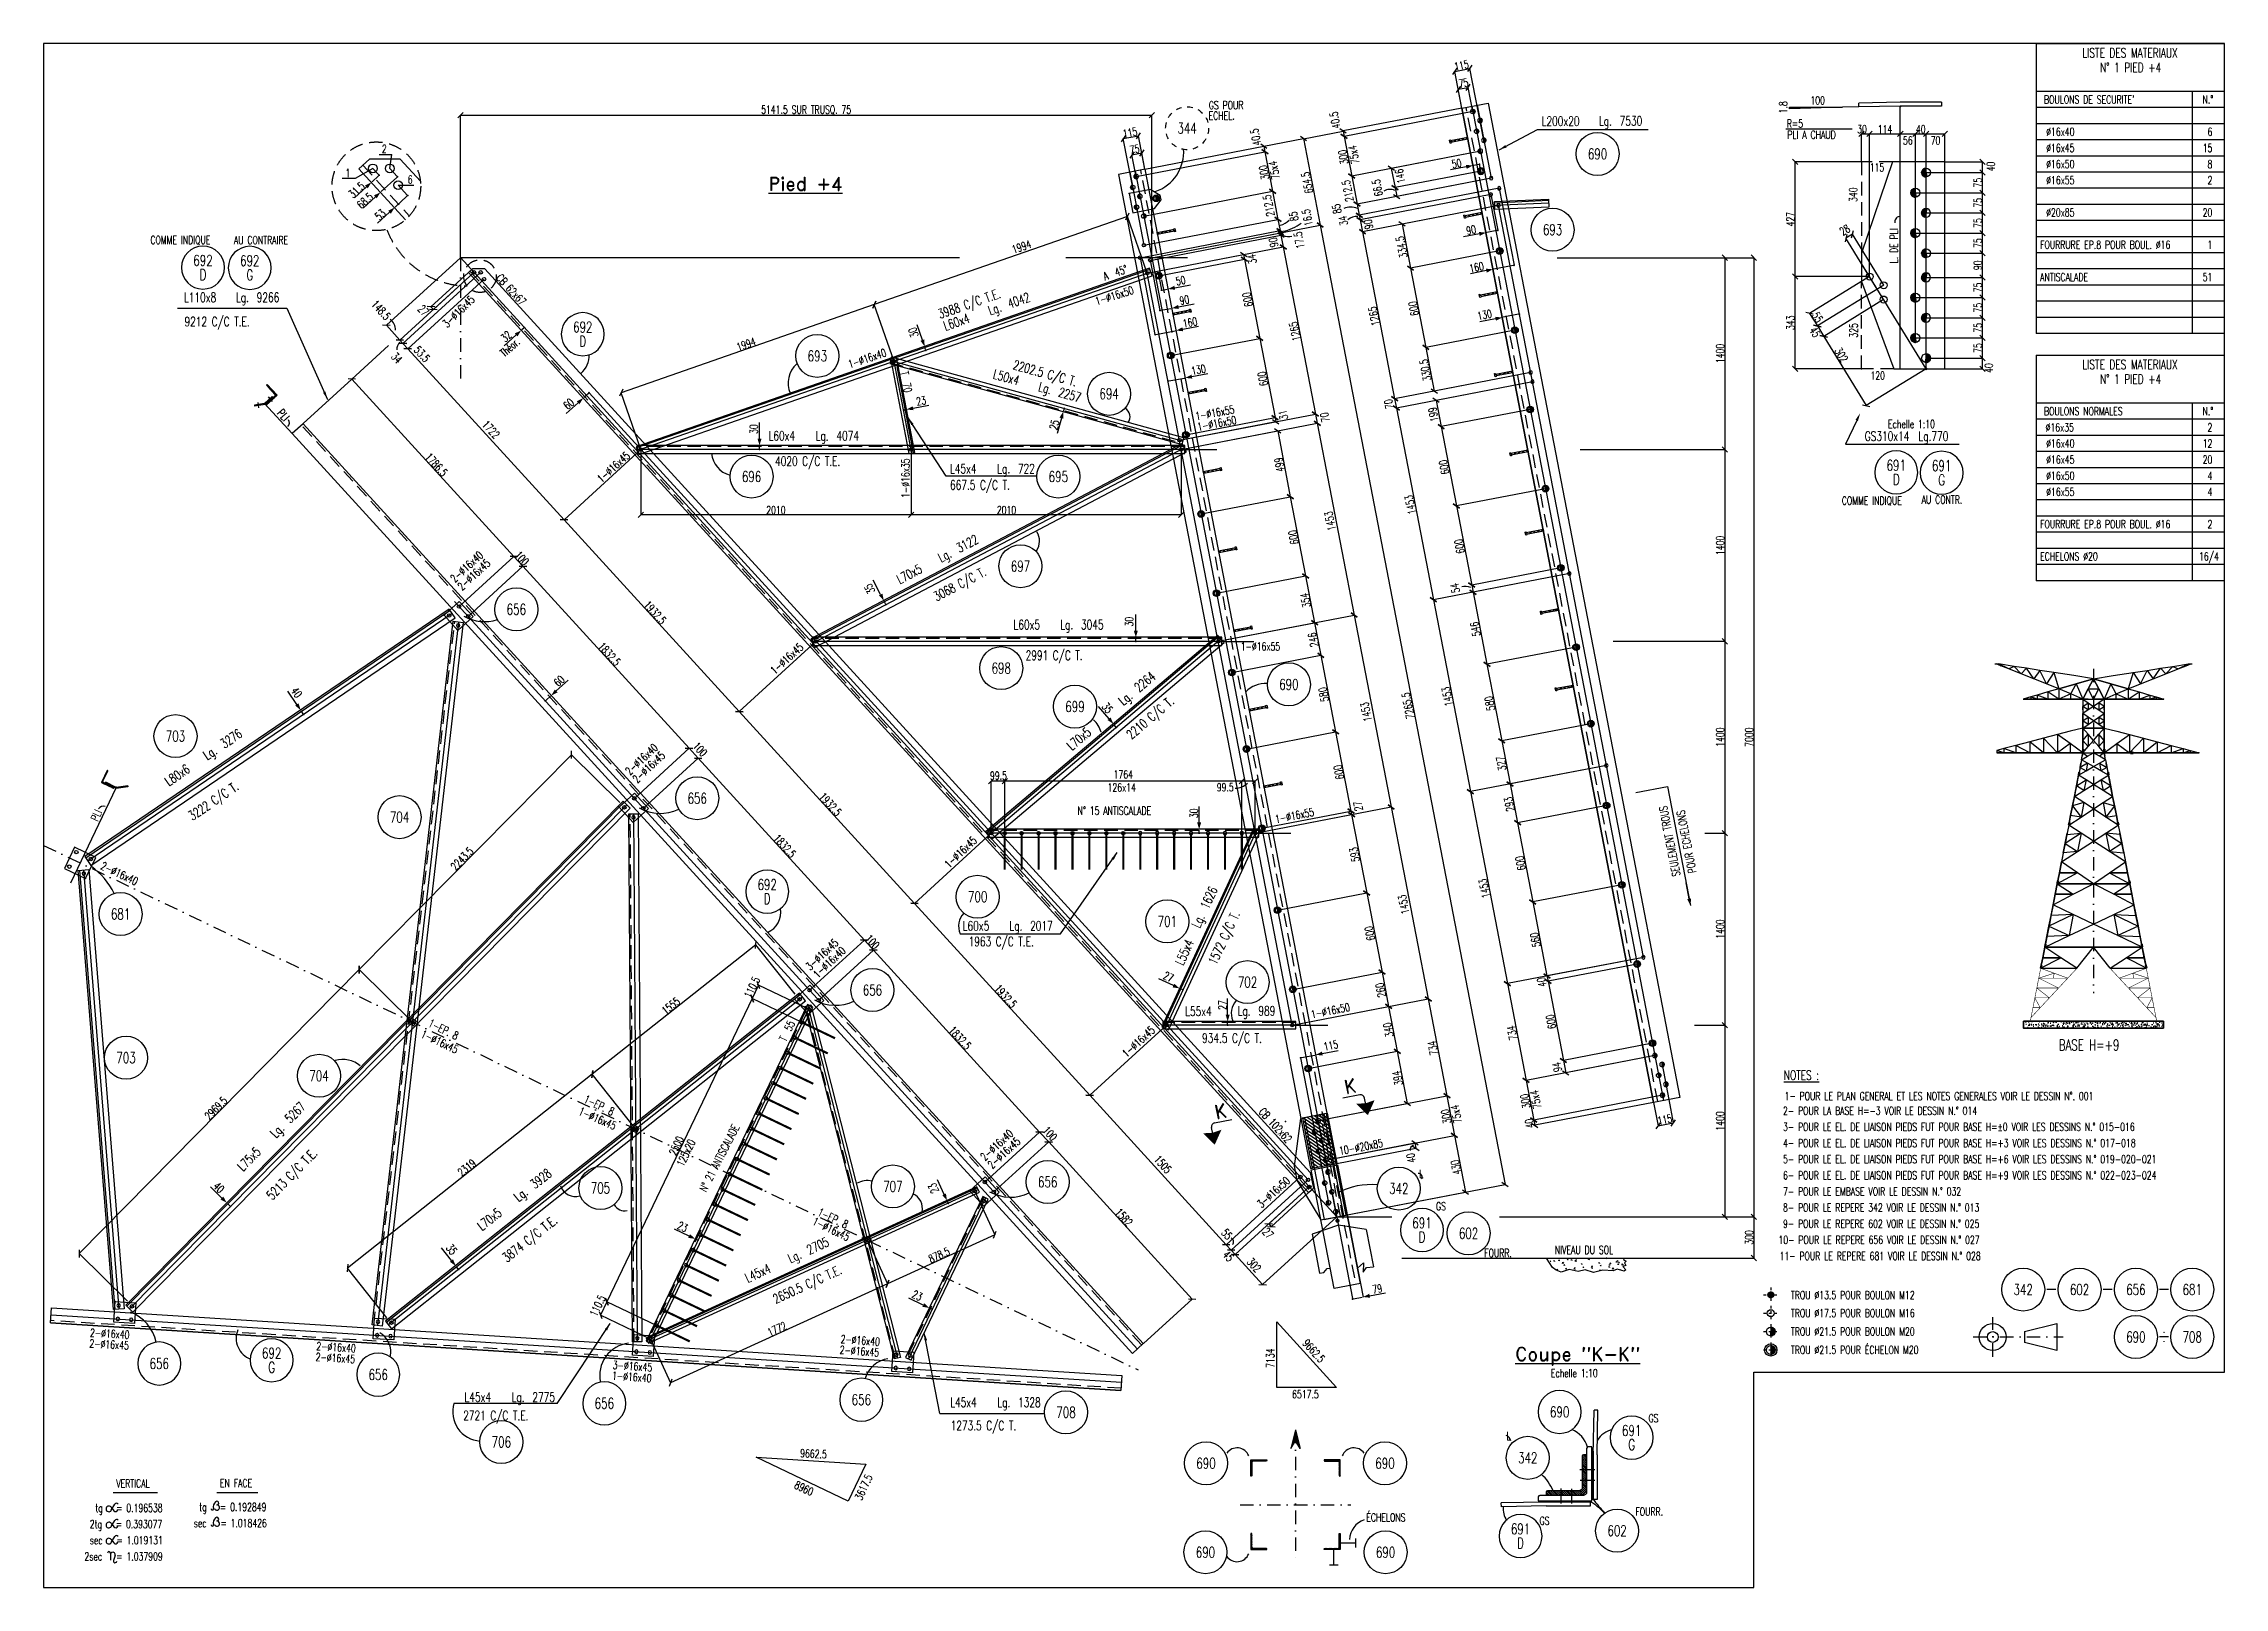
# Model space of a CAD drawing. Extents: x 669586 to 685806, y -4580 to 6900.
import ezdxf
from ezdxf.enums import TextEntityAlignment as Align

# ---------------------------------------------------------------- set-up
doc = ezdxf.new("R2010")
doc.units = 0
doc.header["$LTSCALE"] = 200
doc.header["$MEASUREMENT"] = 0
doc.linetypes.add('DASHDOT', pattern=[1, 0.5, -0.25, 0, -0.25])
doc.linetypes.add('DASHED', pattern=[0.75, 0.5, -0.25])
doc.layers.get('0').update_dxf_attribs({"linetype": 'CONTINUOUS'})
for name, color, linetype in [('035B', 7, 'CONTINUOUS'), ('ASSI', 6, 'CONTINUOUS'), ('BOLLINI_1', 7, 'CONTINUOUS'), ('BOLLINI_5', 7, 'CONTINUOUS'), ('Echelon', 1, 'CONTINUOUS'), ('FORI', 2, 'CONTINUOUS'), ('LINEA-MEDIA', 7, 'CONTINUOUS'), ('LINEA_ANG', 2, 'CONTINUOUS'), ('LINEE_PIASTRA', 2, 'CONTINUOUS'), ('LINEE_PIASTRE', 2, 'CONTINUOUS'), ('LM', 7, 'CONTINUOUS'), ('LP', 3, 'CONTINUOUS'), ('LS', 7, 'CONTINUOUS'), ('LSP', 3, 'CONTINUOUS'), ('MZ', 6, 'DASHDOT'), ('NOTATION', 2, 'CONTINUOUS'), ('PIASTRE', 5, 'CONTINUOUS'), ('PIEGA', 4, 'CONTINUOUS'), ('PIEGA_C_103_50', 7, 'CONTINUOUS'), ('QT_MAL', 7, 'CONTINUOUS'), ('QT_MPR', 7, 'CONTINUOUS'), ('QT_MSP', 7, 'CONTINUOUS'), ('TESTI_A_P', 7, 'CONTINUOUS'), ('TRAT-Y', 7, 'DASHED')]:
    doc.layers.add(name, color=color, linetype=linetype)
doc.styles.add('MONO', font='romans.shx', dxfattribs={"width": 0.7})
doc.styles.add('QUOTE', font='ROMANS8.SHX', dxfattribs={"width": 0.7})
doc.styles.add('RD', font='ROMAND8.SHX', dxfattribs={"width": 0.7})
doc.styles.add('RQL', font='ROMANS8.SHX', dxfattribs={"width": 0.7})
doc.styles.add('RS', font='ROMANS8.shx', dxfattribs={"width": 0.7})
doc.styles.get("Standard").update_dxf_attribs({"font": 'ROMANS8.SHX', "width": 0.7})
doc.dimstyles.new('FRECCE1', dxfattribs={"dimtxt": 60, "dimasz": 6.66, "dimexe": 0, "dimexo": 0, "dimgap": 1, "dimtad": 1, "dimzin": 0, "dimdsep": 46, "dimtxsty": 'RS', "dimblk1": 'QUOTP', "dimblk2": 'QUOTF', "dimsah": 1, "dimcen": 0, "dimclrd": 2, "dimclre": 2, "dimclrt": 7, "dimadec": 0, "dimazin": 0, "dimtfac": 1, "dimtix": 1, "dimtmove": 2, "dimatfit": 3, "dimldrblk": 'QUOTP', "dimfxl": 1, "dimtolj": 1, "dimtzin": 0, "dimarcsym": 0})
doc.dimstyles.new('TRATTO', dxfattribs={"dimscale": 0, "dimtxt": 60, "dimasz": 40, "dimexe": 0, "dimexo": 0, "dimgap": 5, "dimtad": 1, "dimrnd": 0.5, "dimdsep": 46, "dimtxsty": 'RS', "dimblk1": 'OBLIQUE', "dimblk2": 'OBLIQUE', "dimsah": 1, "dimcen": 0.09, "dimclrd": 2, "dimclre": 2, "dimclrt": 7, "dimadec": 0, "dimazin": 0, "dimtfac": 1, "dimtix": 1, "dimtmove": 2, "dimatfit": 3, "dimfxl": 1, "dimtolj": 1, "dimtzin": 0, "dimarcsym": 0})
pattern_1 = [(45, (-520272.216, -6547.274), (-7.07106781, 7.07106781), [])]

msp = doc.modelspace()

# ---------------------------------------------------------------- texts
at = {"color": 7, "style": 'RS', "width": 0.7}
msp.add_text('L. DE PLI', height=60, rotation=90, dxfattribs=at).set_placement((683378.755, 5265.716))
msp.add_text('ÉCHELONS', height=60, dxfattribs=at).set_placement((679424.225, -4089.731))
at = {"layer": '035B', "style": 'MONO', "width": 0.7}
msp.add_text('L', height=60, dxfattribs=at).set_placement((680468.363, -3484.372))
at = {"layer": 'LINEA-MEDIA', "style": 'RS', "width": 0.7}
for s, p in [('VERTICAL', (670126.548, -3837.163)), ('EN FACE', (670898.125, -3834.333)), ('tg   = 0.196538', (669971.16, -4019.8)), ('tg   = 0.192849', (670743.461, -4012.557)), ('2tg   = 0.393077', (669929.688, -4139.802)), ('sec   = 1.019131', (669930.129, -4259.803)), ('sec   = 1.018426', (670703.634, -4132.559)), ('2sec   = 1.037909', (669890.065, -4379.804))]:
    msp.add_text(s, height=60.0007, dxfattribs=at).set_placement(p)
at = {"layer": 'LM', "style": 'RD', "width": 0.7}
for s, p in [('LISTE DES MATERIAUX', (685104.67, 6830.654)), ('N%%D 1 PIED +4', (685108.585, 6722.652)), ('LISTE DES MATERIAUX', (685104.67, 4512.984)), ('N%%D 1 PIED +4', (685108.585, 4404.982))]:
    msp.add_text(s, height=69.993, dxfattribs=at).set_placement(p, align=Align.MIDDLE)
at = {"layer": 'LM', "color": 0, "style": 'RS', "width": 0.7}
msp.add_text('1- POUR LE PLAN GENERAL ET LES NOTES GENERALES VOIR LE DESSIN N%%D. 001', height=60, dxfattribs=at).set_placement((682535.32, -956.51))
at = {"layer": 'LM', "style": 'RS', "width": 0.7}
for s, p in [('2- POUR LA BASE H=-3 VOIR LE DESSIN N.° 014', (682523.709, -1066)), ('3- POUR LE EL. DE LIAISON PIEDS FUT POUR BASE H=%%P0 VOIR LES DESSINS N.° 015-016', (682523.709, -1186)), ('4- POUR LE EL. DE LIAISON PIEDS FUT POUR BASE H=+3 VOIR LES DESSINS N.° 017-018', (682523.709, -1306)), ('5- POUR LE EL. DE LIAISON PIEDS FUT POUR BASE H=+6 VOIR LES DESSINS N.° 019-020-021', (682523.709, -1426)), ('7- POUR LE EMBASE VOIR LE DESSIN N.° 032', (682523.709, -1666)), ('6- POUR LE EL. DE LIAISON PIEDS FUT POUR BASE H=+9 VOIR LES DESSINS N.° 022-023-024', (682523.709, -1546)), ('8- POUR LE REPERE 342 VOIR LE DESSIN N.° 013', (682523.709, -1786)), ('9- POUR LE REPERE 602 VOIR LE DESSIN N.° 025', (682523.709, -1906)), ('10- POUR LE REPERE 656 VOIR LE DESSIN N.° 027', (682490.136, -2026)), ('11- POUR LE REPERE 681 VOIR LE DESSIN N.° 028', (682498.136, -2146))]:
    msp.add_text(s, height=60, dxfattribs=at).set_placement(p)
at = {"layer": 'LM', "linetype": 'ByBlock', "style": 'RS', "width": 0.7}
for s, p in [('TROU %%C13.5 POUR BOULON M12', (682582.8, -2436.863)), ('TROU %%C17.5 POUR BOULON M16', (682582.838, -2570.645)), ('TROU %%C21.5 POUR BOULON M20', (682582.838, -2707.472)), ('TROU %%C21.5 POUR ÉCHELON M20', (682582.812, -2844.298))]:
    msp.add_text(s, height=60, dxfattribs=at).set_placement(p)
at = {"layer": 'LM', "char_height": 59.9916, "style": 'RD'}
for s, insert, attachment_point in [("BOULONS DE SECURITE'", (684464.772, 6483.747), 4), ('N.°', (685723.373, 6483.747), 6), ('BOULONS NORMALES', (684464.772, 4166.077), 4), ('N.°', (685723.373, 4166.077), 6)]:
    msp.add_mtext(s, dxfattribs=dict(at, insert=insert, attachment_point=attachment_point))
at = {"layer": 'LS', "color": 7, "style": 'RS', "width": 0.7}
msp.add_text('100', height=60, dxfattribs=at).set_placement((682781.308, 6477.701), align=Align.MIDDLE)
for s, rotation, p in [('1.8', 90, (682524.26, 6426.051)), ('PLI', 311.235778, (671369.485, 4137.624)), ('PLI', 65.3772457, (669978.749, 1160.829))]:
    msp.add_text(s, height=60, rotation=rotation, dxfattribs=at).set_placement(p, align=Align.MIDDLE)
for s, height, p in [('∅16x40', 59.9916, (684480.744, 6213.801)), ('∅16x45', 59.9916, (684480.744, 6093.801)), ('∅16x50', 59.9916, (684480.744, 5973.818)), ('∅16x55', 59.9916, (684480.744, 5853.852)), ('∅20x85', 59.9916, (684480.744, 5613.885)), ('FOURRURE EP.8 POUR BOUL. %%C16', 59.9916, (684436.092, 5373.869)), ('ANTISCALADE', 59.9916, (684436.092, 5133.885)), ('Echelle 1:10', 60, (683304.153, 4040.942)), ('∅16x35', 59.9916, (684476.534, 4016.058)), ('∅16x40', 59.9916, (684480.744, 3896.132)), ('∅16x45', 59.9916, (684480.744, 3776.132)), ('∅16x50', 59.9916, (684480.744, 3656.148)), ('∅16x55', 59.9916, (684480.744, 3536.165)), ('FOURRURE EP.8 POUR BOUL. %%C16', 59.9916, (684436.092, 3296.182)), ('ECHELONS %%C20', 59.9916, (684436.092, 3056.232)), ('NIVEAU DU SOL', 60, (680826.42, -2101.225)), ('Echelle 1:10', 60, (680796.22, -3016.864)), ('6517.5', 60, (678872.324, -3174.326))]:
    msp.add_text(s, height=height, dxfattribs=at).set_placement(p)
for s, height, p in [('6', 59.992, (685717.084, 6213.801)), ('15', 59.9916, (685717.084, 6093.801)), ('8', 59.992, (685717.084, 5973.818)), ('2', 59.992, (685717.084, 5853.852)), ('20', 59.9916, (685717.084, 5613.885)), ('1', 59.992, (685717.084, 5373.902)), ('51', 59.9916, (685717.084, 5133.919)), ('2', 59.992, (685717.084, 4016.115)), ('12', 59.9916, (685717.084, 3896.132)), ('20', 59.9916, (685717.084, 3776.132)), ('4', 59.992, (685717.084, 3656.148)), ('4', 59.992, (685717.084, 3536.165)), ('2', 59.992, (685717.084, 3296.216)), ('16/4', 59.9916, (685765.363, 3056.266))]:
    msp.add_text(s, height=height, dxfattribs=at).set_placement(p, align=Align.RIGHT)
at = {"layer": 'LS', "color": 2, "style": 'RS', "width": 0.7}
for s, p in [('115', (683222.782, 5978.931)), ('120', (683227.782, 4430.918))]:
    msp.add_text(s, height=60, dxfattribs=at).set_placement(p, align=Align.MIDDLE)
at = {"layer": 'LS', "color": 3, "style": 'RD'}
for s, p in [('%%UPied +4', (675252.921, 5857.397)), ('%%UCoupe "K-K"', (680996.913, -2861.867, -3346.012))]:
    msp.add_text(s, height=100, dxfattribs=at).set_placement(p, align=Align.MIDDLE)
at = {"layer": 'LS', "color": 2, "style": 'RS', "width": 0.7}
for s, p in [('340', (683045.648, 5776.448)), ('325', (683048.879, 4766.984))]:
    msp.add_text(s, height=60, rotation=90, dxfattribs=at).set_placement(p, align=Align.MIDDLE)
at = {"layer": 'LS', "color": 3, "style": 'RD'}
for p in [(679303.497, -853.713), (678339.883, -1039.545)]:
    msp.add_text('K', height=100, rotation=10.9154326, dxfattribs=at).set_placement(p, align=Align.MIDDLE)
at = {"layer": 'LS', "color": 7, "style": 'RS', "width": 0.7}
for s, rotation, p in [('9662.5', 312.5513914, (678944.549, -2769.118)), ('7134', 90, (678740.219, -2948.009)), ('9662.5', 357.2353469, (675212.156, -3611.742)), ('8960', 334.4300775, (675163.824, -3839.649)), ('3617.5', 65.4533427, (675671.916, -3938.299))]:
    msp.add_text(s, height=60, rotation=rotation, dxfattribs=at).set_placement(p)
at = {"layer": 'LS', "char_height": 60, "attachment_point": 5, "style": 'RS'}
for s, insert, width in [('\\A1;2', (672120.079, 6116.52), 68.49649), ('\\A1;1', (671848.639, 5937.846), 106.9967), ('\\A1;6', (672312.651, 5889.117), 68.49649)]:
    msp.add_mtext(s, dxfattribs=dict(at, insert=insert, width=width))
at = {"layer": 'LS', "color": 3, "insert": (684800.099, -546.93), "char_height": 80, "attachment_point": 5, "style": 'RD'}
msp.add_mtext('BASE H=+9', dxfattribs=at)
at = {"layer": 'NOTATION', "color": 0, "style": 'RS', "width": 0.7}
msp.add_text('%%uNOTES :', height=70, dxfattribs=at).set_placement((682529.165, -806.708))
at = {"layer": 'QT_MPR', "color": 7, "style": 'RS', "width": 0.7}
msp.add_text('N° 15 ANTISCALADE', height=60, dxfattribs=at).set_placement((677276.994, 1165.509))
for s, rotation, p in [('SEULEMENT TROUS', 100.9154326, (681760.89, 713.594)), ('POUR ECHELONS', 100.9154326, (681879.84, 736.533)), ('N° 21 ANTISCALADE', 62.849647, (674514.05, -1644.75))]:
    msp.add_text(s, height=60, rotation=rotation, dxfattribs=at).set_placement(p)
at = {"layer": 'TESTI_A_P', "style": 'RS', "width": 0.7}
for s, p in [(' ECHEL.', (678222.192, 6333.996)), ('GS POUR', (678252.922, 6411.906)), ('COMME INDIQUE', (670380.499, 5409.355)), ('AU CONTRAIRE', (671001.504, 5409.033)), ('COMME INDIQUE', (682961.056, 3470.885)), ('AU CONTR.', (683554.649, 3478.289)), ('L', (679818.409, -1535.341)), ('GS', (679942.746, -1775.923)), ('FOURR.', (680301.641, -2123.847)), ('GS', (681523.238, -3351.628)), ('GS', (680713.126, -4114.981)), ('FOURR.', (681425.874, -4046.636))]:
    msp.add_text(s, height=60, dxfattribs=at).set_placement(p)
at = {"layer": 'TESTI_A_P', "style": 'RS', "width": 0.65}
msp.add_text('Théor.', height=60, rotation=41.2727565, dxfattribs=at).set_placement((673014.434, 4567.106))

# ---------------------------------------------------------------- blocks, each defined once
blk = doc.blocks.new('MRKR_98')
blk.add_point((0, 0))
at = {"color": 7, "style": 'QUOTE', "width": 0.5, "flags": 1}
for tag, p in [('AUX2', (3.71, 4.93)), ('NFORI', (3.72, 5.3)), ('TI', (3.73, 6.83)), ('AUX1', (3.73, 4.19)), ('DI_S', (3.73, 6.42)), ('D_S', (3.73, 6.02)), ('E_S', (3.73, 5.68)), ('FAM', (3.73, 4.55)), ('COMMESSA', (3.73, 3.85)), ('MD', (3.73, 3.51)), ('MP', (3.73, 3.16)), ('LARGHEZZA', (3.73, 2.82)), ('SPESSORE', (3.73, 2.48)), ('NP', (3.73, 2.14)), ('SV', (3.73, 1.79)), ('PESO', (3.73, 1.45)), ('QUA', (3.73, 1.11)), ('LUN', (3.73, 0.76)), ('PROF', (3.73, 0.42)), ('POS', (3.73, 0.08))]:
    blk.add_attdef(tag, p, '', height=0.2, dxfattribs=at)
at = {"color": 7, "flags": 1}
for tag, p in [('LAV1', (5.26, 6.88)), ('LAV2', (5.26, 6.55)), ('LAV3', (5.26, 6.21)), ('LAV4', (5.26, 5.88)), ('LAV5', (5.26, 5.55)), ('LAV6', (5.26, 5.21)), ('LAV7', (5.26, 4.88)), ('LAV8', (5.26, 4.55)), ('LAV9', (5.26, 4.21)), ('LAV10', (5.26, 3.88))]:
    blk.add_attdef(tag, p, '', height=0.2, dxfattribs=at)
blk = doc.blocks.new('ASSE98')
blk.add_line((0, 0), (1, 0))
at = {"color": 7, "style": 'QUOTE', "width": 0.5, "flags": 1}
for tag, p in [('TI', (1.3831, 6.8273)), ('DI_S', (1.3831, 6.4218)), ('D_S', (1.3831, 6.0209)), ('E_S', (1.3831, 5.6806)), ('NFORI', (1.3645, 5.2979)), ('ALAR', (1.3635, 4.9325)), ('FAM', (1.3775, 4.5465)), ('ALA', (1.3831, 4.1926)), ('DISP2', (1.3831, 3.8497)), ('DISP1', (1.3831, 3.5069)), ('PINZAF', (1.3831, 3.164)), ('PINZAI', (1.3831, 2.8211)), ('TRP', (1.3831, 2.4783)), ('NP', (1.3831, 2.1354)), ('SV', (1.3831, 1.7926)), ('PESO', (1.3831, 1.4497)), ('QUA', (1.3831, 1.1069)), ('LUN', (1.3831, 0.764)), ('PROF', (1.3831, 0.4211)), ('POS', (1.3831, 0.0783))]:
    blk.add_attdef(tag, p, '', height=0.2, dxfattribs=at)
at = {"color": 7, "flags": 1}
for tag, p in [('LAV1', (3.0743, 6.8285)), ('LAV2', (3.0743, 6.4951)), ('LAV3', (3.0743, 6.1618)), ('LAV4', (3.0743, 5.8285)), ('LAV5', (3.0743, 5.4951)), ('LAV6', (3.0743, 5.1618)), ('LAV7', (3.0743, 4.8285)), ('LAV8', (3.0743, 4.4951)), ('LAV9', (3.0743, 4.1618)), ('LAV10', (3.0743, 3.8285))]:
    blk.add_attdef(tag, p, '', height=0.2, dxfattribs=at)
blk = doc.blocks.new('20')
at = {"color": 0}
for p, q in [((0, 0.98), (0.02, 1)), ((0, 0.94), (0.06, 1)), ((1, -0.01), (0, 0.99)), ((0, 0.89), (0.1, 0.99)), ((0, 0.85), (0.14, 0.99)), ((0, 0.8), (0.18, 0.98)), ((0, 0.76), (0.22, 0.98)), ((0, 0.71), (0.25, 0.97)), ((0, 0.67), (0.29, 0.96)), ((1, -0.05), (0, 0.95)), ((0, 0.62), (0.32, 0.95)), ((0, 0.58), (0.36, 0.93)), ((0, 0.53), (0.39, 0.92)), ((0, 0.49), (0.42, 0.91)), ((1, -0.09), (0, 0.9)), ((0, 0.44), (0.45, 0.89)), ((0, 0.4), (0.48, 0.88)), ((0.99, -0.13), (0, 0.86)), ((0, 0.35), (0.51, 0.86)), ((0, 0.31), (0.54, 0.84)), ((0, 0.26), (0.56, 0.83)), ((0.99, -0.17), (0, 0.81)), ((0, 0.22), (0.59, 0.81)), ((0, 0.17), (0.61, 0.79)), ((0.98, -0.21), (0, 0.77)), ((0, 0.13), (0.64, 0.77)), ((0, 0.08), (0.66, 0.75)), ((0, 0.04), (0.69, 0.73)), ((0.97, -0.25), (0, 0.72)), ((0, -0.01), (0.71, 0.7)), ((0.96, -0.28), (0, 0.68)), ((0, -0.05), (0.73, 0.68)), ((0, -0.1), (0.75, 0.66)), ((0.95, -0.32), (0, 0.63)), ((0, -0.14), (0.77, 0.63)), ((0, -0.19), (0.79, 0.61)), ((0.94, -0.35), (0, 0.59)), ((0, -0.23), (0.81, 0.58)), ((0, -0.28), (0.83, 0.56)), ((0.92, -0.38), (0, 0.54)), ((0, -0.32), (0.85, 0.53)), ((0.91, -0.41), (0, 0.5)), ((0, -0.36), (0.87, 0.5)), ((0, -0.41), (0.88, 0.47)), ((0.9, -0.44), (0, 0.45)), ((0, -0.45), (0.9, 0.44)), ((0.88, -0.47), (0, 0.41)), ((0, -0.5), (0.91, 0.41)), ((0, -0.54), (0.92, 0.38)), ((0.87, -0.5), (0, 0.36)), ((0, -0.59), (0.94, 0.35)), ((0.85, -0.53), (0, 0.32)), ((0, -0.63), (0.95, 0.31)), ((0, -0.68), (0.96, 0.28)), ((0.83, -0.56), (0, 0.27)), ((0, -0.72), (0.97, 0.25)), ((0.81, -0.58), (0, 0.23)), ((0, -0.77), (0.98, 0.21)), ((0.79, -0.61), (0, 0.18)), ((0, -0.81), (0.99, 0.17)), ((0.77, -0.63), (0, 0.14)), ((0, -0.86), (0.99, 0.13)), ((0.75, -0.66), (0, 0.09)), ((0, -0.9), (1, 0.09)), ((0.73, -0.68), (0, 0.05)), ((0, -0.95), (1, 0.05)), ((0.71, -0.7), (0, 0.01)), ((0, -0.99), (1, 0.01)), ((1, 0.04), (0.04, 1)), ((1, 0.09), (0.09, 1)), ((0.99, 0.14), (0.14, 0.99)), ((0.98, 0.19), (0.19, 0.98)), ((0.97, 0.25), (0.25, 0.97)), ((0.95, 0.31), (0.31, 0.95)), ((0.92, 0.38), (0.38, 0.92)), ((0.88, 0.47), (0.47, 0.88)), ((0.81, 0.59), (0.59, 0.81)), ((0.69, -0.73), (0, -0.04)), ((0.66, -0.75), (0, -0.08)), ((0.64, -0.77), (0, -0.13)), ((0.61, -0.79), (0, -0.17)), ((0.59, -0.81), (0, -0.22)), ((0.56, -0.83), (0, -0.26)), ((0.54, -0.84), (0, -0.31)), ((0.51, -0.86), (0, -0.35)), ((0.48, -0.88), (0, -0.4)), ((0.45, -0.89), (0, -0.44)), ((0.42, -0.91), (0, -0.49)), ((0.39, -0.92), (0, -0.53)), ((0.36, -0.93), (0, -0.58)), ((0.32, -0.95), (0, -0.62)), ((0.29, -0.96), (0, -0.67)), ((0.25, -0.97), (0, -0.71)), ((0.22, -0.98), (0, -0.76)), ((0.18, -0.98), (0, -0.8)), ((0.14, -0.99), (0, -0.85)), ((0.1, -0.99), (0, -0.89)), ((0.04, -1), (1, -0.04)), ((0.09, -1), (1, -0.09)), ((0.14, -0.99), (0.99, -0.14)), ((0.19, -0.98), (0.98, -0.19)), ((0.25, -0.97), (0.97, -0.25)), ((0.31, -0.95), (0.95, -0.31)), ((0.38, -0.92), (0.92, -0.38)), ((0.47, -0.88), (0.88, -0.47)), ((0.59, -0.81), (0.81, -0.59))]:
    blk.add_line(p, q, dxfattribs=at)
blk.add_line((0, 1), (0, -1))
blk.add_circle((0, 0), 1)
blk = doc.blocks.new('P20')
at = {"color": 0}
for p, q in [((0, 0.98), (0.02, 1)), ((0, 0.94), (0.06, 1)), ((1, -0.01), (0, 0.99)), ((0, 0.89), (0.1, 0.99)), ((0, 0.85), (0.14, 0.99)), ((0, 0.8), (0.18, 0.98)), ((0, 0.76), (0.22, 0.98)), ((0, 0.71), (0.25, 0.97)), ((0, 0.67), (0.29, 0.96)), ((1, -0.05), (0, 0.95)), ((0, 0.62), (0.32, 0.95)), ((0, 0.58), (0.36, 0.93)), ((0, 0.53), (0.39, 0.92)), ((0, 0.49), (0.42, 0.91)), ((1, -0.09), (0, 0.9)), ((0, 0.44), (0.45, 0.89)), ((0, 0.4), (0.48, 0.88)), ((0.99, -0.13), (0, 0.86)), ((0, 0.35), (0.51, 0.86)), ((0, 0.31), (0.54, 0.84)), ((0, 0.26), (0.56, 0.83)), ((0.99, -0.17), (0, 0.81)), ((0, 0.22), (0.59, 0.81)), ((0, 0.17), (0.61, 0.79)), ((0.98, -0.21), (0, 0.77)), ((0, 0.13), (0.64, 0.77)), ((0, 0.08), (0.66, 0.75)), ((0, 0.04), (0.69, 0.73)), ((0.97, -0.25), (0, 0.72)), ((0, -0.01), (0.71, 0.7)), ((0.96, -0.28), (0, 0.68)), ((0, -0.05), (0.73, 0.68)), ((0, -0.1), (0.75, 0.66)), ((0.95, -0.32), (0, 0.63)), ((0, -0.14), (0.77, 0.63)), ((0, -0.19), (0.79, 0.61)), ((0.94, -0.35), (0, 0.59)), ((0, -0.23), (0.81, 0.58)), ((0, -0.28), (0.83, 0.56)), ((0.92, -0.38), (0, 0.54)), ((0, -0.32), (0.85, 0.53)), ((0.91, -0.41), (0, 0.5)), ((0, -0.36), (0.87, 0.5)), ((0, -0.41), (0.88, 0.47)), ((0.9, -0.44), (0, 0.45)), ((0, -0.45), (0.9, 0.44)), ((0.88, -0.47), (0, 0.41)), ((0, -0.5), (0.91, 0.41)), ((0, -0.54), (0.92, 0.38)), ((0.87, -0.5), (0, 0.36)), ((0, -0.59), (0.94, 0.35)), ((0.85, -0.53), (0, 0.32)), ((0, -0.63), (0.95, 0.31)), ((0, -0.68), (0.96, 0.28)), ((0.83, -0.56), (0, 0.27)), ((0, -0.72), (0.97, 0.25)), ((0.81, -0.58), (0, 0.23)), ((0, -0.77), (0.98, 0.21)), ((0.79, -0.61), (0, 0.18)), ((0, -0.81), (0.99, 0.17)), ((0.77, -0.63), (0, 0.14)), ((0, -0.86), (0.99, 0.13)), ((0.75, -0.66), (0, 0.09)), ((0, -0.9), (1, 0.09)), ((0.73, -0.68), (0, 0.05)), ((0, -0.95), (1, 0.05)), ((0.71, -0.7), (0, 0.01)), ((0, -0.99), (1, 0.01)), ((1, 0.04), (0.04, 1)), ((1, 0.09), (0.09, 1)), ((0.99, 0.14), (0.14, 0.99)), ((0.98, 0.19), (0.19, 0.98)), ((0.97, 0.25), (0.25, 0.97)), ((0.95, 0.31), (0.31, 0.95)), ((0.92, 0.38), (0.38, 0.92)), ((0.88, 0.47), (0.47, 0.88)), ((0.81, 0.59), (0.59, 0.81)), ((0.69, -0.73), (0, -0.04)), ((0.66, -0.75), (0, -0.08)), ((0.64, -0.77), (0, -0.13)), ((0.61, -0.79), (0, -0.17)), ((0.59, -0.81), (0, -0.22)), ((0.56, -0.83), (0, -0.26)), ((0.54, -0.84), (0, -0.31)), ((0.51, -0.86), (0, -0.35)), ((0.48, -0.88), (0, -0.4)), ((0.45, -0.89), (0, -0.44)), ((0.42, -0.91), (0, -0.49)), ((0.39, -0.92), (0, -0.53)), ((0.36, -0.93), (0, -0.58)), ((0.32, -0.95), (0, -0.62)), ((0.29, -0.96), (0, -0.67)), ((0.25, -0.97), (0, -0.71)), ((0.22, -0.98), (0, -0.76)), ((0.18, -0.98), (0, -0.8)), ((0.14, -0.99), (0, -0.85)), ((0.1, -0.99), (0, -0.89)), ((0.04, -1), (1, -0.04)), ((0.09, -1), (1, -0.09)), ((0.14, -0.99), (0.99, -0.14)), ((0.19, -0.98), (0.98, -0.19)), ((0.25, -0.97), (0.97, -0.25)), ((0.31, -0.95), (0.95, -0.31)), ((0.38, -0.92), (0.92, -0.38)), ((0.47, -0.88), (0.88, -0.47)), ((0.59, -0.81), (0.81, -0.59))]:
    blk.add_line(p, q, dxfattribs=at)
for radius in [1.5, 1]:
    blk.add_circle((0, 0), radius)
blk = doc.blocks.new('16')
blk.add_circle((0, 0), 1)
blk = doc.blocks.new('_OBLIQUE')
at = {"color": 0, "linetype": 'ByBlock'}
blk.add_line((-0.5, -0.5), (0.5, 0.5), dxfattribs=at)
blk = doc.blocks.new('*D18')
at = {"layer": 'LS', "color": 2, "lineweight": -2, "transparency": 16777216}
for p, q in [((672687, 5308), (672687, 6368)), ((672687, 6368), (677829, 6368)), ((677829, 5308), (677829, 6368))]:
    blk.add_line(p, q, dxfattribs=at)
at = {"layer": 'LS', "color": 2, "lineweight": -2, "transparency": 16777216, "xscale": 40, "yscale": 40, "zscale": 40, "rotation": 180}
blk.add_blockref('_OBLIQUE', (672687, 6368), dxfattribs=at)
at = {"layer": 'LS', "color": 2, "lineweight": -2, "transparency": 16777216, "xscale": 40, "yscale": 40, "zscale": 40}
blk.add_blockref('_OBLIQUE', (677829, 6368), dxfattribs=at)
at = {"layer": 'LS', "color": 7, "transparency": 16777216, "insert": (675258, 6406), "char_height": 60, "attachment_point": 5, "style": 'RS'}
blk.add_mtext('\\A1;5141.5 SUR TRUSQ. 75', dxfattribs=at)
blk = doc.blocks.new('A$C6E393FD9')
at = {"layer": 'Echelon', "color": 3}
blk.add_lwpolyline([(3, 0), (0, 20), (169, 41), (168, 47), (178, 48), (182, 17), (172, 16), (171, 22), (3, 0)], close=True, dxfattribs=at)
at = {"layer": 'MZ', "ltscale": 0.2}
blk.add_line((1, 10), (180, 33), dxfattribs=at)
blk = doc.blocks.new('QUOTP')
at = {"layer": 'ASSI', "color": 2, "const_width": 1.07}
blk.add_lwpolyline([(-0.5, 0, 1), (0.5, 0, 1)], format="xyb", close=True, dxfattribs=at)
blk = doc.blocks.new('QUOTF')
at = {"layer": 'LS', "color": 2}
blk.add_line((7.5, 0), (25.5, 0), dxfattribs=at)
blk.add_solid([(7.5, 2.25), (0, 0), (7.5, -2.25)], dxfattribs=at)
blk = doc.blocks.new('*D19')
at = {"layer": 'QT_MAL', "color": 2, "lineweight": -2, "transparency": 16777216}
for p, q in [((680266, 6002), (680266, 6002)), ((680217, 5993), (680217, 5993)), ((680260, 6001), (680224, 5994))]:
    blk.add_line(p, q, dxfattribs=at)
at = {"layer": 'QT_MAL', "color": 2, "lineweight": -2, "transparency": 16777216, "xscale": 6.66, "yscale": 6.66, "zscale": 6.66}
for name, p, rotation in [('QUOTF', (680217, 5993), 190.9154326102406), ('QUOTP', (680266, 6002), 10.91543261024063)]:
    blk.add_blockref(name, p, dxfattribs=dict(at, rotation=rotation))
at = {"layer": 'QT_MAL', "color": 7, "transparency": 16777216, "insert": (680096, 6008), "char_height": 60, "attachment_point": 5, "rotation": 10.9154, "style": 'RS'}
blk.add_mtext('\\A1;50', dxfattribs=at)
blk = doc.blocks.new('*D20')
at = {"layer": 'LS', "color": 2, "lineweight": -2, "transparency": 16777216}
for p, q in [((680844, 5308), (682306, 5308)), ((682306, 5308), (682306, -1825)), ((680414, -1825), (682306, -1825))]:
    blk.add_line(p, q, dxfattribs=at)
at = {"layer": 'LS', "color": 2, "lineweight": -2, "transparency": 16777216, "xscale": 40, "yscale": 40, "zscale": 40}
for p, rotation in [((682306, 5308), 90), ((682306, -1825), 270)]:
    blk.add_blockref('_OBLIQUE', p, dxfattribs=dict(at, rotation=rotation))
at = {"layer": 'LS', "color": 7, "transparency": 16777216, "insert": (682271, 1742), "char_height": 60, "attachment_point": 5, "rotation": 90, "style": 'RS'}
blk.add_mtext('\\A1;7000', dxfattribs=at)
blk = doc.blocks.new('*D21')
at = {"layer": 'LS', "color": 2, "lineweight": -2, "transparency": 16777216}
for p, q in [((680852, 5308), (682091, 5308)), ((682091, 5308), (682091, 3882)), ((681014, 3882), (682091, 3882))]:
    blk.add_line(p, q, dxfattribs=at)
at = {"layer": 'LS', "color": 2, "lineweight": -2, "transparency": 16777216, "xscale": 40, "yscale": 40, "zscale": 40}
for p, rotation in [((682091, 5308), 90), ((682091, 3882), 270)]:
    blk.add_blockref('_OBLIQUE', p, dxfattribs=dict(at, rotation=rotation))
at = {"layer": 'LS', "color": 7, "transparency": 16777216, "insert": (682056, 4595), "char_height": 60, "attachment_point": 5, "rotation": 90, "style": 'RS'}
blk.add_mtext('\\A1;1400', dxfattribs=at)
blk = doc.blocks.new('*D22')
at = {"layer": 'LS', "color": 2, "lineweight": -2, "transparency": 16777216}
for p, q in [((681014, 3882), (682091, 3882)), ((682091, 3882), (682091, 2455)), ((681261, 2455), (682091, 2455))]:
    blk.add_line(p, q, dxfattribs=at)
at = {"layer": 'LS', "color": 2, "lineweight": -2, "transparency": 16777216, "xscale": 40, "yscale": 40, "zscale": 40}
for p, rotation in [((682091, 3882), 90), ((682091, 2455), 270)]:
    blk.add_blockref('_OBLIQUE', p, dxfattribs=dict(at, rotation=rotation))
at = {"layer": 'LS', "color": 7, "transparency": 16777216, "insert": (682056, 3168), "char_height": 60, "attachment_point": 5, "rotation": 90, "style": 'RS'}
blk.add_mtext('\\A1;1400', dxfattribs=at)
blk = doc.blocks.new('*D23')
at = {"layer": 'LS', "color": 2, "lineweight": -2, "transparency": 16777216}
for p, q in [((681261, 2455), (682091, 2455)), ((682091, 2455), (682091, 1028)), ((681943, 1028), (682091, 1028))]:
    blk.add_line(p, q, dxfattribs=at)
at = {"layer": 'LS', "color": 2, "lineweight": -2, "transparency": 16777216, "xscale": 40, "yscale": 40, "zscale": 40}
for p, rotation in [((682091, 2455), 90), ((682091, 1028), 270)]:
    blk.add_blockref('_OBLIQUE', p, dxfattribs=dict(at, rotation=rotation))
at = {"layer": 'LS', "color": 7, "transparency": 16777216, "insert": (682056, 1742), "char_height": 60, "attachment_point": 5, "rotation": 90, "style": 'RS'}
blk.add_mtext('\\A1;1400', dxfattribs=at)
blk = doc.blocks.new('*D24')
at = {"layer": 'LS', "color": 2, "lineweight": -2, "transparency": 16777216}
for p, q in [((681943, 1028), (682091, 1028)), ((682091, 1028), (682091, -399)), ((681865, -399), (682091, -399))]:
    blk.add_line(p, q, dxfattribs=at)
at = {"layer": 'LS', "color": 2, "lineweight": -2, "transparency": 16777216, "xscale": 40, "yscale": 40, "zscale": 40}
for p, rotation in [((682091, 1028), 90), ((682091, -399), 270)]:
    blk.add_blockref('_OBLIQUE', p, dxfattribs=dict(at, rotation=rotation))
at = {"layer": 'LS', "color": 7, "transparency": 16777216, "insert": (682056, 315), "char_height": 60, "attachment_point": 5, "rotation": 90, "style": 'RS'}
blk.add_mtext('\\A1;1400', dxfattribs=at)
blk = doc.blocks.new('*D25')
at = {"layer": 'LS', "color": 2, "lineweight": -2, "transparency": 16777216}
for p, q in [((681865, -399), (682091, -399)), ((682091, -399), (682091, -1825)), ((680414, -1825), (682091, -1825))]:
    blk.add_line(p, q, dxfattribs=at)
at = {"layer": 'LS', "color": 2, "lineweight": -2, "transparency": 16777216, "xscale": 40, "yscale": 40, "zscale": 40}
for p, rotation in [((682091, -399), 90), ((682091, -1825), 270)]:
    blk.add_blockref('_OBLIQUE', p, dxfattribs=dict(at, rotation=rotation))
at = {"layer": 'LS', "color": 7, "transparency": 16777216, "insert": (682056, -1112), "char_height": 60, "attachment_point": 5, "rotation": 90, "style": 'RS'}
blk.add_mtext('\\A1;1400', dxfattribs=at)
blk = doc.blocks.new('*D26')
at = {"layer": 'LS', "color": 2, "lineweight": -2, "transparency": 16777216}
for p, q in [((680431, -1825), (682306, -1825)), ((682306, -1825), (682306, -2131)), ((679688, -2131), (682306, -2131))]:
    blk.add_line(p, q, dxfattribs=at)
at = {"layer": 'LS', "color": 2, "lineweight": -2, "transparency": 16777216, "xscale": 40, "yscale": 40, "zscale": 40}
for p, rotation in [((682306, -1825), 90), ((682306, -2131), 270)]:
    blk.add_blockref('_OBLIQUE', p, dxfattribs=dict(at, rotation=rotation))
at = {"layer": 'LS', "color": 7, "transparency": 16777216, "insert": (682271, -1978), "char_height": 60, "attachment_point": 5, "rotation": 90, "style": 'RS'}
blk.add_mtext('\\A1;300', dxfattribs=at)
blk = doc.blocks.new('*D27')
at = {"layer": 'QT_MAL', "color": 2, "lineweight": -2, "transparency": 16777216}
blk.add_line((673157, 4784), (673143, 4771), dxfattribs=at)
at = {"layer": 'QT_MAL', "color": 2, "lineweight": -2, "transparency": 16777216, "xscale": 6.66, "yscale": 6.66, "zscale": 6.66}
for name, p, rotation in [('QUOTF', (673138, 4767), 222.413786843956), ('QUOTP', (673162, 4789), 42.41378684395599)]:
    blk.add_blockref(name, p, dxfattribs=dict(at, rotation=rotation))
at = {"layer": 'QT_MAL', "color": 7, "transparency": 16777216, "insert": (673027, 4722), "char_height": 60, "attachment_point": 5, "rotation": 42.4138, "style": 'RS'}
blk.add_mtext('\\A1;32', dxfattribs=at)
blk = doc.blocks.new('*D169')
at = {"layer": 'QT_MAL', "color": 2, "lineweight": -2, "transparency": 16777216}
blk.add_line((679329, -2435), (679393, -2422), dxfattribs=at)
at = {"layer": 'QT_MAL', "color": 2, "lineweight": -2, "transparency": 16777216, "xscale": 6.66, "yscale": 6.66, "zscale": 6.66}
for name, p, rotation in [('QUOTP', (679322, -2436), 190.9154326102424), ('QUOTF', (679400, -2421), 10.91543261024238)]:
    blk.add_blockref(name, p, dxfattribs=dict(at, rotation=rotation))
at = {"layer": 'QT_MAL', "color": 7, "transparency": 16777216, "insert": (679506, -2360), "char_height": 60, "attachment_point": 5, "rotation": 10.9154, "style": 'RS'}
blk.add_mtext('\\A1;79', dxfattribs=at)
blk = doc.blocks.new('*D28')
at = {"layer": 'QT_MAL', "color": 2, "lineweight": -2, "transparency": 16777216}
for p, q in [((673599, 4263), (673599, 4263)), ((673638, 4299), (673604, 4268)), ((673643, 4304), (673643, 4304))]:
    blk.add_line(p, q, dxfattribs=at)
at = {"layer": 'QT_MAL', "color": 2, "lineweight": -2, "transparency": 16777216, "xscale": 6.66, "yscale": 6.66, "zscale": 6.66}
for name, p, rotation in [('QUOTF', (673599, 4263), 222.413786843956), ('QUOTP', (673643, 4304), 42.41378684395599)]:
    blk.add_blockref(name, p, dxfattribs=dict(at, rotation=rotation))
at = {"layer": 'QT_MAL', "color": 7, "transparency": 16777216, "insert": (673492, 4220), "char_height": 60, "attachment_point": 5, "rotation": 42.4138, "style": 'RS'}
blk.add_mtext('\\A1;60', dxfattribs=at)
blk = doc.blocks.new('*D29')
at = {"layer": 'QT_MPR', "color": 2, "lineweight": -2, "transparency": 16777216}
for p, q in [((677648, 5615), (675765, 4959)), ((677795, 5193), (677648, 5615)), ((675912, 4537), (675765, 4959))]:
    blk.add_line(p, q, dxfattribs=at)
at = {"layer": 'QT_MPR', "color": 2, "lineweight": -2, "transparency": 16777216, "xscale": 40, "yscale": 40, "zscale": 40}
for p, rotation in [((677648, 5615), 19.18916575412428), ((675765, 4959), 199.1891657541243)]:
    blk.add_blockref('_OBLIQUE', p, dxfattribs=dict(at, rotation=rotation))
at = {"layer": 'QT_MPR', "color": 7, "transparency": 16777216, "insert": (676860, 5389), "char_height": 60, "attachment_point": 5, "rotation": 19.1892, "style": 'RS'}
blk.add_mtext('\\A1;1994', dxfattribs=at)
blk = doc.blocks.new('*D30')
at = {"layer": 'QT_MPR', "color": 2, "lineweight": -2, "transparency": 16777216}
for p, q in [((675765, 4959), (673882, 4304)), ((675912, 4537), (675765, 4959)), ((674029, 3882), (673882, 4304))]:
    blk.add_line(p, q, dxfattribs=at)
at = {"layer": 'QT_MPR', "color": 2, "lineweight": -2, "transparency": 16777216, "xscale": 40, "yscale": 40, "zscale": 40}
for p, rotation in [((675765, 4959), 19.18916575412428), ((673882, 4304), 199.1891657541243)]:
    blk.add_blockref('_OBLIQUE', p, dxfattribs=dict(at, rotation=rotation))
at = {"layer": 'QT_MPR', "color": 7, "transparency": 16777216, "insert": (674812, 4664), "char_height": 60, "attachment_point": 5, "rotation": 19.1892, "style": 'RS'}
blk.add_mtext('\\A1;1994', dxfattribs=at)
blk = doc.blocks.new('*D31')
at = {"layer": 'QT_MPR', "color": 2, "lineweight": -2, "transparency": 16777216}
for p, q in [((676038, 3882), (676038, 3396)), ((678048, 3882), (678048, 3396)), ((678048, 3396), (676038, 3396))]:
    blk.add_line(p, q, dxfattribs=at)
at = {"layer": 'QT_MPR', "color": 2, "lineweight": -2, "transparency": 16777216, "xscale": 40, "yscale": 40, "zscale": 40, "rotation": 180}
blk.add_blockref('_OBLIQUE', (676038, 3396), dxfattribs=at)
at = {"layer": 'QT_MPR', "color": 2, "lineweight": -2, "transparency": 16777216, "xscale": 40, "yscale": 40, "zscale": 40}
blk.add_blockref('_OBLIQUE', (678048, 3396), dxfattribs=at)
at = {"layer": 'QT_MPR', "color": 7, "transparency": 16777216, "insert": (676748, 3431), "char_height": 60, "attachment_point": 5, "style": 'RS'}
blk.add_mtext('\\A1;2010', dxfattribs=at)
blk = doc.blocks.new('*D32')
at = {"layer": 'QT_MPR', "color": 2, "lineweight": -2, "transparency": 16777216}
for p, q in [((674029, 3882), (674029, 3396)), ((676038, 3882), (676038, 3396)), ((676038, 3396), (674029, 3396))]:
    blk.add_line(p, q, dxfattribs=at)
at = {"layer": 'QT_MPR', "color": 2, "lineweight": -2, "transparency": 16777216, "xscale": 40, "yscale": 40, "zscale": 40, "rotation": 180}
blk.add_blockref('_OBLIQUE', (674029, 3396), dxfattribs=at)
at = {"layer": 'QT_MPR', "color": 2, "lineweight": -2, "transparency": 16777216, "xscale": 40, "yscale": 40, "zscale": 40}
blk.add_blockref('_OBLIQUE', (676038, 3396), dxfattribs=at)
at = {"layer": 'QT_MPR', "color": 7, "transparency": 16777216, "insert": (675033, 3431), "char_height": 60, "attachment_point": 5, "style": 'RS'}
blk.add_mtext('\\A1;2010', dxfattribs=at)
blk = doc.blocks.new('*D40')
at = {"layer": 'QT_MAL', "color": 2, "lineweight": -2, "transparency": 16777216}
for p, q in [((677853, 4736), (677853, 4736)), ((677859, 4737), (678003, 4765))]:
    blk.add_line(p, q, dxfattribs=at)
at = {"layer": 'QT_MAL', "color": 2, "lineweight": -2, "transparency": 16777216, "xscale": 6.66, "yscale": 6.66, "zscale": 6.66}
for name, p, rotation in [('QUOTP', (677853, 4736), 190.9154326102521), ('QUOTF', (678010, 4766), 10.91543261025215)]:
    blk.add_blockref(name, p, dxfattribs=dict(at, rotation=rotation))
at = {"layer": 'QT_MAL', "color": 7, "transparency": 16777216, "insert": (678113, 4826), "char_height": 60, "attachment_point": 5, "rotation": 10.9154, "style": 'RS'}
blk.add_mtext('\\A1;160', dxfattribs=at)
blk = doc.blocks.new('*D41')
at = {"layer": 'QT_MAL', "color": 2, "lineweight": -2, "transparency": 16777216}
for p, q in [((677889, 4915), (677889, 4915)), ((677896, 4917), (677971, 4931)), ((677978, 4932), (677978, 4932))]:
    blk.add_line(p, q, dxfattribs=at)
at = {"layer": 'QT_MAL', "color": 2, "lineweight": -2, "transparency": 16777216, "xscale": 6.66, "yscale": 6.66, "zscale": 6.66}
for name, p, rotation in [('QUOTP', (677889, 4915), 190.9154326102534), ('QUOTF', (677978, 4932), 10.91543261025337)]:
    blk.add_blockref(name, p, dxfattribs=dict(at, rotation=rotation))
at = {"layer": 'QT_MAL', "color": 7, "transparency": 16777216, "insert": (678071, 4993), "char_height": 60, "attachment_point": 5, "rotation": 10.9154, "style": 'RS'}
blk.add_mtext('\\A1;90', dxfattribs=at)
blk = doc.blocks.new('*D33')
at = {"layer": 'QT_MAL', "color": 2, "lineweight": -2, "transparency": 16777216}
for p, q in [((677901, 5066), (677901, 5066)), ((677907, 5067), (677944, 5074)), ((677950, 5075), (677950, 5075))]:
    blk.add_line(p, q, dxfattribs=at)
at = {"layer": 'QT_MAL', "color": 2, "lineweight": -2, "transparency": 16777216, "xscale": 6.66, "yscale": 6.66, "zscale": 6.66}
for name, p, rotation in [('QUOTP', (677901, 5066), 190.915432610245), ('QUOTF', (677950, 5075), 10.91543261024502)]:
    blk.add_blockref(name, p, dxfattribs=dict(at, rotation=rotation))
at = {"layer": 'QT_MAL', "color": 7, "transparency": 16777216, "insert": (678043, 5137), "char_height": 60, "attachment_point": 5, "rotation": 10.9154, "style": 'RS'}
blk.add_mtext('\\A1;50', dxfattribs=at)
blk = doc.blocks.new('*D34')
at = {"layer": 'QT_MAL', "color": 2, "lineweight": -2, "transparency": 16777216}
for p, q in [((680366, 5221), (680366, 5221)), ((680517, 5250), (680373, 5222)), ((680523, 5251), (680523, 5251))]:
    blk.add_line(p, q, dxfattribs=at)
at = {"layer": 'QT_MAL', "color": 2, "lineweight": -2, "transparency": 16777216, "xscale": 6.66, "yscale": 6.66, "zscale": 6.66}
for name, p, rotation in [('QUOTF', (680366, 5221), 190.9154326102521), ('QUOTP', (680523, 5251), 10.91543261025214)]:
    blk.add_blockref(name, p, dxfattribs=dict(at, rotation=rotation))
at = {"layer": 'QT_MAL', "color": 7, "transparency": 16777216, "insert": (680244, 5237), "char_height": 60, "attachment_point": 5, "rotation": 10.9154, "style": 'RS'}
blk.add_mtext('\\A1;160', dxfattribs=at)
blk = doc.blocks.new('*D35')
at = {"layer": 'QT_MAL', "color": 2, "lineweight": -2, "transparency": 16777216}
for p, q in [((680314, 5494), (680314, 5494)), ((680395, 5509), (680320, 5495)), ((680402, 5511), (680402, 5511))]:
    blk.add_line(p, q, dxfattribs=at)
at = {"layer": 'QT_MAL', "color": 2, "lineweight": -2, "transparency": 16777216, "xscale": 6.66, "yscale": 6.66, "zscale": 6.66}
for name, p, rotation in [('QUOTP', (680402, 5511), 10.91543261025334), ('QUOTF', (680314, 5494), 190.9154326102534)]:
    blk.add_blockref(name, p, dxfattribs=dict(at, rotation=rotation))
at = {"layer": 'QT_MAL', "color": 7, "transparency": 16777216, "insert": (680204, 5514), "char_height": 60, "attachment_point": 5, "rotation": 10.9154, "style": 'RS'}
blk.add_mtext('\\A1;90', dxfattribs=at)
blk = doc.blocks.new('*D36')
at = {"layer": 'LS', "color": 2, "lineweight": -2, "transparency": 16777216}
for p, q in [((677681, 6072), (677755, 6087)), ((677712, 5912), (677681, 6072)), ((677778, 5965), (677755, 6087))]:
    blk.add_line(p, q, dxfattribs=at)
at = {"layer": 'LS', "color": 2, "lineweight": -2, "transparency": 16777216, "xscale": 40, "yscale": 40, "zscale": 40}
for p, rotation in [((677681, 6072), 190.915432614), ((677755, 6087), 10.91543261400001)]:
    blk.add_blockref('_OBLIQUE', p, dxfattribs=dict(at, rotation=rotation))
at = {"layer": 'LS', "color": 7, "transparency": 16777216, "insert": (677701, 6114), "char_height": 60, "attachment_point": 5, "rotation": 10.9154, "style": 'RS'}
blk.add_mtext('\\A1;75', dxfattribs=at)
blk = doc.blocks.new('*D37')
at = {"layer": 'LS', "color": 2, "lineweight": -2, "transparency": 16777216}
for p, q in [((677617, 6193), (677730, 6214)), ((677687, 5830), (677617, 6193)), ((677778, 5965), (677730, 6214))]:
    blk.add_line(p, q, dxfattribs=at)
at = {"layer": 'LS', "color": 2, "lineweight": -2, "transparency": 16777216, "xscale": 40, "yscale": 40, "zscale": 40}
for p, rotation in [((677617, 6193), 190.915432614), ((677730, 6214), 10.91543261400001)]:
    blk.add_blockref('_OBLIQUE', p, dxfattribs=dict(at, rotation=rotation))
at = {"layer": 'LS', "color": 7, "transparency": 16777216, "insert": (677667, 6238), "char_height": 60, "attachment_point": 5, "rotation": 10.9154, "style": 'RS'}
blk.add_mtext('\\A1;115', dxfattribs=at)
blk = doc.blocks.new('*D38')
at = {"layer": 'LS', "color": 2, "lineweight": -2, "transparency": 16777216}
for p, q in [((680108, 6560), (680182, 6574)), ((680135, 6420), (680108, 6560)), ((680216, 6395), (680182, 6574))]:
    blk.add_line(p, q, dxfattribs=at)
at = {"layer": 'LS', "color": 2, "lineweight": -2, "transparency": 16777216, "xscale": 40, "yscale": 40, "zscale": 40}
for p, rotation in [((680108, 6560), 190.915432614), ((680182, 6574), 10.91543261400001)]:
    blk.add_blockref('_OBLIQUE', p, dxfattribs=dict(at, rotation=rotation))
at = {"layer": 'LS', "color": 7, "transparency": 16777216, "insert": (680147, 6606), "char_height": 60, "attachment_point": 5, "rotation": 10.9154, "style": 'RS'}
blk.add_mtext('\\A1;75', dxfattribs=at)
blk = doc.blocks.new('*D39')
at = {"layer": 'LS', "color": 2, "lineweight": -2, "transparency": 16777216}
for p, q in [((680082, 6693), (680195, 6715)), ((680135, 6420), (680082, 6693)), ((680298, 6181), (680195, 6715))]:
    blk.add_line(p, q, dxfattribs=at)
at = {"layer": 'LS', "color": 2, "lineweight": -2, "transparency": 16777216, "xscale": 40, "yscale": 40, "zscale": 40}
for p, rotation in [((680082, 6693), 190.915432614), ((680195, 6715), 10.91543261400001)]:
    blk.add_blockref('_OBLIQUE', p, dxfattribs=dict(at, rotation=rotation))
at = {"layer": 'LS', "color": 7, "transparency": 16777216, "insert": (680132, 6738), "char_height": 60, "attachment_point": 5, "rotation": 10.9154, "style": 'RS'}
blk.add_mtext('\\A1;115', dxfattribs=at)
blk = doc.blocks.new('*D42')
at = {"layer": 'QT_MAL', "color": 2, "lineweight": -2, "transparency": 16777216}
for p, q in [((677950, 4390), (677950, 4390)), ((677956, 4391), (678071, 4413)), ((678078, 4414), (678078, 4414))]:
    blk.add_line(p, q, dxfattribs=at)
at = {"layer": 'QT_MAL', "color": 2, "lineweight": -2, "transparency": 16777216, "xscale": 6.66, "yscale": 6.66, "zscale": 6.66}
for name, p, rotation in [('QUOTP', (677950, 4390), 190.915432610245), ('QUOTF', (678078, 4414), 10.91543261024502)]:
    blk.add_blockref(name, p, dxfattribs=dict(at, rotation=rotation))
at = {"layer": 'QT_MAL', "color": 7, "transparency": 16777216, "insert": (678176, 4475), "char_height": 60, "attachment_point": 5, "rotation": 10.9154, "style": 'RS'}
blk.add_mtext('\\A1;130', dxfattribs=at)
blk = doc.blocks.new('*D43')
at = {"layer": 'QT_MAL', "color": 2, "lineweight": -2, "transparency": 16777216}
blk.add_line((680556, 4887), (680442, 4865), dxfattribs=at)
at = {"layer": 'QT_MAL', "color": 2, "lineweight": -2, "transparency": 16777216, "xscale": 6.66, "yscale": 6.66, "zscale": 6.66}
for name, p, rotation in [('QUOTF', (680435, 4863), 190.9154326102484), ('QUOTP', (680563, 4888), 10.91543261024847)]:
    blk.add_blockref(name, p, dxfattribs=dict(at, rotation=rotation))
at = {"layer": 'QT_MAL', "color": 7, "transparency": 16777216, "insert": (680304, 4883), "char_height": 60, "attachment_point": 5, "rotation": 10.9154, "style": 'RS'}
blk.add_mtext('\\A1;130', dxfattribs=at)
blk = doc.blocks.new('*D44')
at = {"layer": 'QT_MAL', "color": 2, "lineweight": -2, "transparency": 16777216}
blk.add_line((678942, -641), (679042, -622), dxfattribs=at)
at = {"layer": 'QT_MAL', "color": 2, "lineweight": -2, "transparency": 16777216, "xscale": 6.66, "yscale": 6.66, "zscale": 6.66}
for name, p, rotation in [('QUOTP', (678936, -642), 190.9154326102445), ('QUOTF', (679048, -620), 10.91543261024451)]:
    blk.add_blockref(name, p, dxfattribs=dict(at, rotation=rotation))
at = {"layer": 'QT_MAL', "color": 7, "transparency": 16777216, "insert": (679160, -550), "char_height": 60, "attachment_point": 5, "rotation": 10.9154, "style": 'RS'}
blk.add_mtext('\\A1;115', dxfattribs=at)
blk = doc.blocks.new('*D45')
at = {"layer": 'LS', "color": 2, "lineweight": -2, "transparency": 16777216}
for p, q in [((681674, -952), (681707, -1126)), ((681561, -974), (681594, -1148)), ((681594, -1148), (681707, -1126))]:
    blk.add_line(p, q, dxfattribs=at)
at = {"layer": 'LS', "color": 2, "lineweight": -2, "transparency": 16777216, "xscale": 40, "yscale": 40, "zscale": 40}
for p, rotation in [((681594, -1148), 190.915432614), ((681707, -1126), 10.91543261400001)]:
    blk.add_blockref('_OBLIQUE', p, dxfattribs=dict(at, rotation=rotation))
at = {"layer": 'LS', "color": 7, "transparency": 16777216, "insert": (681644, -1102), "char_height": 60, "attachment_point": 5, "rotation": 10.9154, "style": 'RS'}
blk.add_mtext('\\A1;115', dxfattribs=at)
blk = doc.blocks.new('IQ')
for p, q in [((0.5, 0.5), (-0.5, 0.5)), ((-0.5, 0.5), (-0.5, -0.5)), ((0.5, -0.5), (0.5, 0.5)), ((-0.5, -0.5), (0.5, -0.5))]:
    blk.add_line(p, q)
at = {"flags": 1}
for tag, p in [('SPESSORE', (0, -0.01)), ('NUMERO', (0, -0.34))]:
    blk.add_attdef(tag, p, '', height=0.2, dxfattribs=at)
blk = doc.blocks.new('xxx')
blk.add_circle((0, 0), 8)
at = {"color": 3, "style": 'RQL', "width": 0.7}
blk.add_attdef('POS', text='', height=4, dxfattribs=at).set_placement((0, 0), align=Align.MIDDLE)
at = {"style": 'RQL', "width": 0.7, "flags": 1}
blk.add_attdef('TIPO', (-0.39, -8.66), '', height=2, dxfattribs=at)
at = {"color": 3, "style": 'RQL', "width": 0.7, "flags": 1}
blk.add_attdef('POS1', (-0.39, -5.42), '', height=2, dxfattribs=at)
blk = doc.blocks.new('12')
at = {"color": 0}
for p, q in [((-1, 0.06), (-0.06, 1)), ((-1, 0.01), (-0.01, 1)), ((-1, -0.03), (0.03, 1)), ((-1, -0.07), (0.07, 1)), ((0.09, -1), (-1, 0.09)), ((0.05, -1), (-1, 0.05)), ((0, -1), (-1, 0)), ((-0.99, 0.16), (-0.16, 0.99)), ((-0.99, 0.11), (-0.11, 0.99)), ((-0.99, -0.11), (0.11, 0.99)), ((-0.99, -0.15), (0.15, 0.99)), ((0.17, -0.99), (-0.99, 0.17)), ((0.13, -0.99), (-0.99, 0.13)), ((-0.98, 0.22), (-0.22, 0.98)), ((-0.98, -0.19), (0.19, 0.98)), ((0.21, -0.98), (-0.98, 0.21)), ((-0.97, -0.23), (0.23, 0.97)), ((0.24, -0.97), (-0.97, 0.24)), ((-0.96, 0.28), (-0.28, 0.96)), ((-0.96, -0.27), (0.27, 0.96)), ((0.28, -0.96), (-0.96, 0.28)), ((-0.95, -0.3), (0.3, 0.95)), ((0.31, -0.95), (-0.95, 0.31)), ((-0.94, 0.34), (-0.34, 0.94)), ((-0.94, -0.33), (0.33, 0.94)), ((0.35, -0.94), (-0.94, 0.35)), ((-0.93, -0.37), (0.37, 0.93)), ((0.38, -0.93), (-0.93, 0.38)), ((-0.92, -0.4), (0.4, 0.92)), ((-0.91, 0.42), (-0.42, 0.91)), ((0.41, -0.91), (-0.91, 0.41)), ((-0.9, -0.43), (0.43, 0.9)), ((0.44, -0.9), (-0.9, 0.44)), ((-0.89, -0.46), (0.46, 0.89)), ((0.47, -0.88), (-0.88, 0.47)), ((-0.87, -0.49), (0.49, 0.87)), ((0.5, -0.87), (-0.87, 0.5)), ((-0.86, 0.52), (-0.52, 0.86)), ((-0.86, -0.52), (0.52, 0.86)), ((0.53, -0.85), (-0.85, 0.53)), ((-0.84, -0.54), (0.54, 0.84)), ((0.55, -0.83), (-0.83, 0.55)), ((-0.82, -0.57), (0.57, 0.82)), ((0.58, -0.81), (-0.81, 0.58)), ((-0.8, -0.6), (0.6, 0.8)), ((0.61, -0.79), (-0.79, 0.61)), ((-0.78, -0.62), (0.62, 0.78)), ((0.63, -0.78), (-0.78, 0.63)), ((-0.76, -0.65), (0.65, 0.76)), ((0.66, -0.75), (-0.75, 0.66)), ((-0.74, -0.67), (0.67, 0.74)), ((0.68, -0.73), (-0.73, 0.68)), ((-0.72, -0.69), (0.69, 0.72)), ((0.7, -0.71), (-0.71, 0.7)), ((-0.7, -0.72), (0.72, 0.7)), ((0.73, -0.69), (-0.69, 0.73)), ((0.75, -0.67), (-0.67, 0.75)), ((-0.67, -0.74), (0.74, 0.67)), ((-0.65, -0.76), (0.76, 0.65)), ((0.77, -0.64), (-0.64, 0.77)), ((-0.63, -0.78), (0.78, 0.63)), ((0.79, -0.62), (-0.62, 0.79)), ((-0.6, -0.8), (0.8, 0.6)), ((0.81, -0.59), (-0.59, 0.81)), ((-0.57, -0.82), (0.82, 0.57)), ((0.83, -0.56), (-0.56, 0.83)), ((-0.55, -0.84), (0.84, 0.55)), ((0.84, -0.54), (-0.54, 0.84)), ((-0.52, -0.85), (0.85, 0.52)), ((0.86, -0.51), (-0.51, 0.86)), ((-0.49, -0.87), (0.87, 0.49)), ((0.88, -0.48), (-0.48, 0.88)), ((-0.46, -0.89), (0.89, 0.46)), ((0.89, -0.45), (-0.45, 0.89)), ((-0.43, -0.9), (0.9, 0.43)), ((0.91, -0.42), (-0.42, 0.91)), ((-0.4, -0.92), (0.92, 0.4)), ((0.92, -0.39), (-0.39, 0.92)), ((-0.37, -0.93), (0.93, 0.37)), ((0.93, -0.36), (-0.36, 0.93)), ((-0.34, -0.94), (0.94, 0.34)), ((0.95, -0.33), (-0.33, 0.95)), ((-0.3, -0.95), (0.95, 0.3)), ((0.96, -0.29), (-0.29, 0.96)), ((-0.27, -0.96), (0.96, 0.27)), ((0.97, -0.26), (-0.26, 0.97)), ((-0.23, -0.97), (0.97, 0.23)), ((0.98, -0.22), (-0.22, 0.98)), ((-0.2, -0.98), (0.98, 0.2)), ((0.98, -0.18), (-0.18, 0.98)), ((-0.16, -0.99), (0.99, 0.16)), ((0.99, -0.14), (-0.14, 0.99)), ((-0.12, -0.99), (0.99, 0.12)), ((0.99, -0.1), (-0.1, 0.99)), ((-0.08, -1), (1, 0.08)), ((1, -0.06), (-0.06, 1)), ((-0.04, -1), (1, 0.04)), ((1, -0.02), (-0.02, 1)), ((1, 0.02), (0.02, 1)), ((1, 0.07), (0.07, 1)), ((0.99, 0.12), (0.12, 0.99)), ((0.98, 0.17), (0.17, 0.98)), ((0.97, 0.23), (0.23, 0.97)), ((0.96, 0.29), (0.29, 0.96)), ((0.93, 0.36), (0.36, 0.93)), ((0.9, 0.44), (0.44, 0.9)), ((0.84, 0.55), (0.55, 0.84)), ((-0.04, -1), (-1, -0.04)), ((-0.09, -1), (-1, -0.09)), ((-0.14, -0.99), (-0.99, -0.14)), ((-0.2, -0.98), (-0.98, -0.2)), ((-0.25, -0.97), (-0.97, -0.25)), ((-0.32, -0.95), (-0.95, -0.32)), ((-0.39, -0.92), (-0.92, -0.39)), ((-0.48, -0.88), (-0.88, -0.48)), ((-0.6, -0.8), (-0.8, -0.6)), ((0.01, -1), (1, -0.01)), ((0.05, -1), (1, -0.05)), ((0.1, -0.99), (0.99, -0.1)), ((0.15, -0.99), (0.99, -0.15)), ((0.21, -0.98), (0.98, -0.21)), ((0.27, -0.96), (0.96, -0.27)), ((0.33, -0.94), (0.94, -0.33)), ((0.41, -0.91), (0.91, -0.41)), ((0.5, -0.87), (0.87, -0.5)), ((0.66, -0.75), (0.75, -0.66))]:
    blk.add_line(p, q, dxfattribs=at)
blk.add_circle((0, 0), 1)
blk = doc.blocks.new('*D46')
at = {"layer": 'LS', "color": 2, "lineweight": -2, "transparency": 16777216}
for p, q in [((672024, 5868), (672024, 5868)), ((672077, 5917), (672029, 5872)), ((672082, 5921), (672082, 5921))]:
    blk.add_line(p, q, dxfattribs=at)
at = {"layer": 'LS', "color": 2, "lineweight": -2, "transparency": 16777216, "xscale": 6.66, "yscale": 6.66, "zscale": 6.66}
for name, p, rotation in [('QUOTF', (672024, 5868), 222.4137868439197), ('QUOTP', (672082, 5921), 42.41378684391962)]:
    blk.add_blockref(name, p, dxfattribs=dict(at, rotation=rotation))
at = {"layer": 'LS', "color": 7, "transparency": 16777216, "insert": (671915, 5811), "char_height": 60, "attachment_point": 5, "rotation": 42.4138, "style": 'RS'}
blk.add_mtext('\\A1;31.5', dxfattribs=at)
blk = doc.blocks.new('*D47')
at = {"layer": 'LS', "color": 2, "lineweight": -2, "transparency": 16777216}
for p, q in [((672213, 5905), (672096, 5799)), ((672218, 5910), (672218, 5910)), ((672091, 5794), (672091, 5794))]:
    blk.add_line(p, q, dxfattribs=at)
at = {"layer": 'LS', "color": 2, "lineweight": -2, "transparency": 16777216, "xscale": 6.66, "yscale": 6.66, "zscale": 6.66}
for name, p, rotation in [('QUOTP', (672218, 5910), 42.41378684394384), ('QUOTF', (672091, 5794), 222.4137868439439)]:
    blk.add_blockref(name, p, dxfattribs=dict(at, rotation=rotation))
at = {"layer": 'LS', "color": 7, "transparency": 16777216, "insert": (671977, 5732), "char_height": 60, "attachment_point": 5, "rotation": 42.4138, "style": 'RS'}
blk.add_mtext('\\A1;68.5', dxfattribs=at)
blk = doc.blocks.new('*D48')
at = {"layer": 'LS', "color": 2, "lineweight": -2, "transparency": 16777216}
for p, q in [((672196, 5680), (672196, 5680)), ((672289, 5765), (672200, 5684)), ((672294, 5770), (672294, 5770))]:
    blk.add_line(p, q, dxfattribs=at)
at = {"layer": 'LS', "color": 2, "lineweight": -2, "transparency": 16777216, "xscale": 6.66, "yscale": 6.66, "zscale": 6.66}
for name, p, rotation in [('QUOTF', (672196, 5680), 222.4137868439959), ('QUOTP', (672294, 5770), 42.41378684399596)]:
    blk.add_blockref(name, p, dxfattribs=dict(at, rotation=rotation))
at = {"layer": 'LS', "color": 7, "transparency": 16777216, "insert": (672091, 5627), "char_height": 60, "attachment_point": 5, "rotation": 42.4138, "style": 'RS'}
blk.add_mtext('\\A1;53', dxfattribs=at)
blk = doc.blocks.new('*D49')
at = {"layer": 'QT_MAL', "color": 2, "lineweight": -2, "transparency": 16777216}
for p, q in [((676139, 4648), (676139, 4648)), ((676146, 4626), (676141, 4641)), ((676148, 4619), (676148, 4619))]:
    blk.add_line(p, q, dxfattribs=at)
at = {"layer": 'QT_MAL', "color": 2, "lineweight": -2, "transparency": 16777216, "xscale": 6.66, "yscale": 6.66, "zscale": 6.66}
for name, p, rotation in [('QUOTF', (676139, 4648), 109.1891657541243), ('QUOTP', (676148, 4619), 289.1891657541242)]:
    blk.add_blockref(name, p, dxfattribs=dict(at, rotation=rotation))
at = {"layer": 'QT_MAL', "color": 7, "transparency": 16777216, "insert": (676056, 4752), "char_height": 60, "attachment_point": 5, "rotation": 109.1892, "style": 'RS'}
blk.add_mtext('\\A1;30', dxfattribs=at)
blk = doc.blocks.new('*D50')
at = {"layer": 'QT_MPR', "color": 2, "lineweight": -2, "transparency": 16777216}
for p, q in [((677778, 5965), (678957, 6193)), ((678957, 6193), (679081, 5550)), ((677829, 5308), (679081, 5550))]:
    blk.add_line(p, q, dxfattribs=at)
at = {"layer": 'QT_MPR', "color": 2, "lineweight": -2, "transparency": 16777216, "xscale": 40, "yscale": 40, "zscale": 40}
for p, rotation in [((678957, 6193), 100.9154326102442), ((679081, 5550), 280.9154326102442)]:
    blk.add_blockref('_OBLIQUE', p, dxfattribs=dict(at, rotation=rotation))
at = {"layer": 'QT_MPR', "color": 7, "transparency": 16777216, "insert": (678984, 5865), "char_height": 60, "attachment_point": 5, "rotation": 100.9154, "style": 'RS'}
blk.add_mtext('\\A1;654.5', dxfattribs=at)
blk = doc.blocks.new('*D51')
at = {"layer": 'QT_MPR', "color": 2, "lineweight": -2, "transparency": 16777216}
for p, q in [((677829, 5308), (679081, 5550)), ((679081, 5550), (680456, -1584)), ((679204, -1825), (680456, -1584))]:
    blk.add_line(p, q, dxfattribs=at)
at = {"layer": 'QT_MPR', "color": 2, "lineweight": -2, "transparency": 16777216, "xscale": 40, "yscale": 40, "zscale": 40}
for p, rotation in [((679081, 5550), 100.9154326102442), ((680456, -1584), 280.9154326102442)]:
    blk.add_blockref('_OBLIQUE', p, dxfattribs=dict(at, rotation=rotation))
at = {"layer": 'QT_MPR', "color": 7, "transparency": 16777216, "insert": (679734, 1976), "char_height": 60, "attachment_point": 5, "rotation": 100.9154, "style": 'RS'}
blk.add_mtext('\\A1;7265.5', dxfattribs=at)
blk = doc.blocks.new('*D52')
at = {"layer": 'QT_MPR', "color": 2, "lineweight": -2, "transparency": 16777216}
for p, q in [((677712, 5912), (678670, 6096)), ((677778, 5965), (678662, 6136)), ((678662, 6136), (678670, 6096))]:
    blk.add_line(p, q, dxfattribs=at)
at = {"layer": 'QT_MPR', "color": 2, "lineweight": -2, "transparency": 16777216, "xscale": 40, "yscale": 40, "zscale": 40}
for p, rotation in [((678662, 6136), 100.9154326102442), ((678670, 6096), 280.9154326102442)]:
    blk.add_blockref('_OBLIQUE', p, dxfattribs=dict(at, rotation=rotation))
at = {"layer": 'QT_MPR', "color": 7, "transparency": 16777216, "insert": (678601, 6205), "char_height": 60, "attachment_point": 5, "rotation": 100.9154, "style": 'RS'}
blk.add_mtext('\\A1;40.5', dxfattribs=at)
blk = doc.blocks.new('*D53')
at = {"layer": 'QT_MPR', "color": 2, "lineweight": -2, "transparency": 16777216}
for p, q in [((677712, 5912), (678670, 6096)), ((678670, 6096), (678727, 5802)), ((677769, 5617), (678727, 5802))]:
    blk.add_line(p, q, dxfattribs=at)
at = {"layer": 'QT_MPR', "color": 2, "lineweight": -2, "transparency": 16777216, "xscale": 40, "yscale": 40, "zscale": 40}
for p, rotation in [((678670, 6096), 100.9154326102442), ((678727, 5802), 280.9154326102442)]:
    blk.add_blockref('_OBLIQUE', p, dxfattribs=dict(at, rotation=rotation))
at = {"layer": 'QT_MPR', "color": 7, "transparency": 16777216, "insert": (678739, 5958), "char_height": 60, "attachment_point": 5, "rotation": 100.9154, "style": 'RS'}
blk.add_mtext('\\A1;75x4', dxfattribs=at)
blk = doc.blocks.new('*D54')
at = {"layer": 'QT_MPR', "color": 2, "lineweight": -2, "transparency": 16777216}
for p, q in [((677712, 5912), (678670, 6096)), ((678670, 6096), (678727, 5802)), ((677769, 5617), (678727, 5802))]:
    blk.add_line(p, q, dxfattribs=at)
at = {"layer": 'QT_MPR', "color": 2, "lineweight": -2, "transparency": 16777216, "xscale": 40, "yscale": 40, "zscale": 40}
for p, rotation in [((678670, 6096), 100.9154326102442), ((678727, 5802), 280.9154326102442)]:
    blk.add_blockref('_OBLIQUE', p, dxfattribs=dict(at, rotation=rotation))
at = {"layer": 'QT_MPR', "color": 7, "transparency": 16777216, "insert": (678664, 5942), "char_height": 60, "attachment_point": 5, "rotation": 100.9154, "style": 'RS'}
blk.add_mtext('\\A1;300', dxfattribs=at)
blk = doc.blocks.new('*D55')
at = {"layer": 'QT_MPR', "color": 2, "lineweight": -2, "transparency": 16777216}
for p, q in [((677769, 5617), (678727, 5802)), ((678727, 5802), (678767, 5593)), ((677770, 5401), (678767, 5593))]:
    blk.add_line(p, q, dxfattribs=at)
at = {"layer": 'QT_MPR', "color": 2, "lineweight": -2, "transparency": 16777216, "xscale": 40, "yscale": 40, "zscale": 40}
for p, rotation in [((678727, 5802), 100.9154326102442), ((678767, 5593), 280.9154326102442)]:
    blk.add_blockref('_OBLIQUE', p, dxfattribs=dict(at, rotation=rotation))
at = {"layer": 'QT_MPR', "color": 7, "transparency": 16777216, "insert": (678698, 5695), "char_height": 60, "attachment_point": 5, "rotation": 100.9154, "style": 'RS'}
blk.add_mtext('\\A1;212.5', dxfattribs=at)
blk = doc.blocks.new('*D56')
at = {"layer": 'QT_MPR', "color": 2, "lineweight": -2, "transparency": 16777216}
for p, q in [((677770, 5401), (678767, 5593)), ((678767, 5593), (678783, 5509)), ((677742, 5308), (678783, 5509))]:
    blk.add_line(p, q, dxfattribs=at)
at = {"layer": 'QT_MPR', "color": 2, "lineweight": -2, "transparency": 16777216, "xscale": 40, "yscale": 40, "zscale": 40}
for p, rotation in [((678767, 5593), 100.9154326102442), ((678783, 5509), 280.9154326102442)]:
    blk.add_blockref('_OBLIQUE', p, dxfattribs=dict(at, rotation=rotation))
at = {"layer": 'QT_MPR', "color": 7, "transparency": 16777216, "insert": (678884, 5615), "char_height": 60, "attachment_point": 5, "rotation": 100.9154, "style": 'RS'}
blk.add_mtext('\\A1;85', dxfattribs=at)
blk = doc.blocks.new('*D57')
at = {"layer": 'QT_MPR', "color": 2, "lineweight": -2, "transparency": 16777216}
for p, q in [((677742, 5308), (678783, 5509)), ((677829, 5308), (678786, 5493)), ((678783, 5509), (678786, 5493))]:
    blk.add_line(p, q, dxfattribs=at)
at = {"layer": 'QT_MPR', "color": 2, "lineweight": -2, "transparency": 16777216, "xscale": 40, "yscale": 40, "zscale": 40}
for p, rotation in [((678783, 5509), 100.9154326102442), ((678786, 5493), 280.9154326102442)]:
    blk.add_blockref('_OBLIQUE', p, dxfattribs=dict(at, rotation=rotation))
at = {"layer": 'QT_MPR', "color": 7, "transparency": 16777216, "insert": (678985, 5606), "char_height": 60, "attachment_point": 5, "rotation": 100.9154, "style": 'RS'}
blk.add_mtext('\\A1;16.5', dxfattribs=at)
blk = doc.blocks.new('*D58')
at = {"layer": 'QT_MPR', "color": 2, "lineweight": -2, "transparency": 16777216}
for p, q in [((677817, 5288), (678789, 5476)), ((677829, 5308), (678786, 5493)), ((678786, 5493), (678789, 5476))]:
    blk.add_line(p, q, dxfattribs=at)
at = {"layer": 'QT_MPR', "color": 2, "lineweight": -2, "transparency": 16777216, "xscale": 40, "yscale": 40, "zscale": 40}
for p, rotation in [((678786, 5493), 100.9154326102442), ((678789, 5476), 280.9154326102442)]:
    blk.add_blockref('_OBLIQUE', p, dxfattribs=dict(at, rotation=rotation))
at = {"layer": 'QT_MPR', "color": 7, "transparency": 16777216, "insert": (678924, 5438), "char_height": 60, "attachment_point": 5, "rotation": 100.9154, "style": 'RS'}
blk.add_mtext('\\A1;17.5', dxfattribs=at)
blk = doc.blocks.new('*D59')
at = {"layer": 'QT_MPR', "color": 2, "lineweight": -2, "transparency": 16777216}
for p, q in [((677795, 5193), (678806, 5388)), ((677817, 5288), (678789, 5476)), ((678789, 5476), (678806, 5388))]:
    blk.add_line(p, q, dxfattribs=at)
at = {"layer": 'QT_MPR', "color": 2, "lineweight": -2, "transparency": 16777216, "xscale": 40, "yscale": 40, "zscale": 40}
for p, rotation in [((678789, 5476), 100.9154326102442), ((678806, 5388), 280.9154326102442)]:
    blk.add_blockref('_OBLIQUE', p, dxfattribs=dict(at, rotation=rotation))
at = {"layer": 'QT_MPR', "color": 7, "transparency": 16777216, "insert": (678734, 5422), "char_height": 60, "attachment_point": 5, "rotation": 100.9154, "style": 'RS'}
blk.add_mtext('\\A1;90', dxfattribs=at)
blk = doc.blocks.new('*D60')
at = {"layer": 'QT_MPR', "color": 2, "lineweight": -2, "transparency": 16777216}
for p, q in [((677795, 5193), (678806, 5388)), ((678806, 5388), (679046, 4145)), ((678035, 3950), (679046, 4145))]:
    blk.add_line(p, q, dxfattribs=at)
at = {"layer": 'QT_MPR', "color": 2, "lineweight": -2, "transparency": 16777216, "xscale": 40, "yscale": 40, "zscale": 40}
for p, rotation in [((678806, 5388), 100.9154326102442), ((679046, 4145), 280.9154326102442)]:
    blk.add_blockref('_OBLIQUE', p, dxfattribs=dict(at, rotation=rotation))
at = {"layer": 'QT_MPR', "color": 7, "transparency": 16777216, "insert": (678892, 4760), "char_height": 60, "attachment_point": 5, "rotation": 100.9154, "style": 'RS'}
blk.add_mtext('\\A1;1265', dxfattribs=at)
blk = doc.blocks.new('*D61')
at = {"layer": 'QT_MPR', "color": 2, "lineweight": -2, "transparency": 16777216}
for p, q in [((678035, 3950), (679046, 4145)), ((678048, 3882), (679059, 4077)), ((679046, 4145), (679059, 4077))]:
    blk.add_line(p, q, dxfattribs=at)
at = {"layer": 'QT_MPR', "color": 2, "lineweight": -2, "transparency": 16777216, "xscale": 40, "yscale": 40, "zscale": 40}
for p, rotation in [((679046, 4145), 100.9154326102442), ((679059, 4077), 280.9154326102442)]:
    blk.add_blockref('_OBLIQUE', p, dxfattribs=dict(at, rotation=rotation))
at = {"layer": 'QT_MPR', "color": 7, "transparency": 16777216, "insert": (679116, 4121), "char_height": 60, "attachment_point": 5, "rotation": 100.9154, "style": 'RS'}
blk.add_mtext('\\A1;70', dxfattribs=at)
blk = doc.blocks.new('*D62')
at = {"layer": 'QT_MPR', "color": 2, "lineweight": -2, "transparency": 16777216}
for p, q in [((678873, -399), (679885, -204)), ((679885, -204), (680024, -924)), ((679066, -1109), (680024, -924))]:
    blk.add_line(p, q, dxfattribs=at)
at = {"layer": 'QT_MPR', "color": 2, "lineweight": -2, "transparency": 16777216, "xscale": 40, "yscale": 40, "zscale": 40}
for p, rotation in [((679885, -204), 100.9154326102442), ((680024, -924), 280.9154326102442)]:
    blk.add_blockref('_OBLIQUE', p, dxfattribs=dict(at, rotation=rotation))
at = {"layer": 'QT_MPR', "color": 7, "transparency": 16777216, "insert": (679920, -570), "char_height": 60, "attachment_point": 5, "rotation": 100.9154, "style": 'RS'}
blk.add_mtext('\\A1;734', dxfattribs=at)
blk = doc.blocks.new('*D63')
at = {"layer": 'QT_MPR', "color": 2, "lineweight": -2, "transparency": 16777216}
for p, q in [((679066, -1109), (680024, -924)), ((680024, -924), (680080, -1219)), ((679123, -1403), (680080, -1219))]:
    blk.add_line(p, q, dxfattribs=at)
at = {"layer": 'QT_MPR', "color": 2, "lineweight": -2, "transparency": 16777216, "xscale": 40, "yscale": 40, "zscale": 40}
for p, rotation in [((680024, -924), 100.9154326102442), ((680080, -1219), 280.9154326102442)]:
    blk.add_blockref('_OBLIQUE', p, dxfattribs=dict(at, rotation=rotation))
at = {"layer": 'QT_MPR', "color": 7, "transparency": 16777216, "insert": (680093, -1061), "char_height": 60, "attachment_point": 5, "rotation": 100.9154, "style": 'RS'}
blk.add_mtext('\\A1;75x4', dxfattribs=at)
blk = doc.blocks.new('*D64')
at = {"layer": 'QT_MPR', "color": 2, "lineweight": -2, "transparency": 16777216}
for p, q in [((679066, -1109), (680024, -924)), ((680024, -924), (680080, -1219)), ((679123, -1403), (680080, -1219))]:
    blk.add_line(p, q, dxfattribs=at)
at = {"layer": 'QT_MPR', "color": 2, "lineweight": -2, "transparency": 16777216, "xscale": 40, "yscale": 40, "zscale": 40}
for p, rotation in [((680024, -924), 100.9154326102442), ((680080, -1219), 280.9154326102442)]:
    blk.add_blockref('_OBLIQUE', p, dxfattribs=dict(at, rotation=rotation))
at = {"layer": 'QT_MPR', "color": 7, "transparency": 16777216, "insert": (680018, -1078), "char_height": 60, "attachment_point": 5, "rotation": 100.9154, "style": 'RS'}
blk.add_mtext('\\A1;300', dxfattribs=at)
blk = doc.blocks.new('*D65')
at = {"layer": 'QT_MPR', "color": 2, "lineweight": -2, "transparency": 16777216}
for p, q in [((679123, -1403), (679786, -1275)), ((679786, -1275), (679793, -1315)), ((679204, -1428), (679793, -1315))]:
    blk.add_line(p, q, dxfattribs=at)
at = {"layer": 'QT_MPR', "color": 2, "lineweight": -2, "transparency": 16777216, "xscale": 40, "yscale": 40, "zscale": 40}
for p, rotation in [((679786, -1275), 100.9154326102442), ((679793, -1315), 280.9154326102442)]:
    blk.add_blockref('_OBLIQUE', p, dxfattribs=dict(at, rotation=rotation))
at = {"layer": 'QT_MPR', "color": 7, "transparency": 16777216, "insert": (679757, -1388), "char_height": 60, "attachment_point": 5, "rotation": 100.9154, "style": 'RS'}
blk.add_mtext('\\A1;40', dxfattribs=at)
blk = doc.blocks.new('*D66')
at = {"layer": 'QT_MPR', "color": 2, "lineweight": -2, "transparency": 16777216}
for p, q in [((679123, -1403), (680080, -1219)), ((680080, -1219), (680162, -1641)), ((679204, -1825), (680162, -1641))]:
    blk.add_line(p, q, dxfattribs=at)
at = {"layer": 'QT_MPR', "color": 2, "lineweight": -2, "transparency": 16777216, "xscale": 40, "yscale": 40, "zscale": 40}
for p, rotation in [((680080, -1219), 100.9154326102442), ((680162, -1641), 280.9154326102442)]:
    blk.add_blockref('_OBLIQUE', p, dxfattribs=dict(at, rotation=rotation))
at = {"layer": 'QT_MPR', "color": 7, "transparency": 16777216, "insert": (680091, -1456), "char_height": 60, "attachment_point": 5, "rotation": 100.9154, "style": 'RS'}
blk.add_mtext('\\A1;430', dxfattribs=at)
blk = doc.blocks.new('*D67')
at = {"layer": 'QT_MSP', "color": 2, "lineweight": -2, "transparency": 16777216}
for p, q in [((677795, 5193), (678512, 5331)), ((677880, 5174), (678518, 5297)), ((678512, 5331), (678518, 5297))]:
    blk.add_line(p, q, dxfattribs=at)
at = {"layer": 'QT_MSP', "color": 2, "lineweight": -2, "transparency": 16777216, "xscale": 40, "yscale": 40, "zscale": 40}
for p, rotation in [((678512, 5331), 100.9154326102442), ((678518, 5297), 280.9154326102442)]:
    blk.add_blockref('_OBLIQUE', p, dxfattribs=dict(at, rotation=rotation))
at = {"layer": 'QT_MSP', "color": 7, "transparency": 16777216, "insert": (678574, 5298), "char_height": 60, "attachment_point": 5, "rotation": 100.9154, "style": 'RS'}
blk.add_mtext('\\A1;34', dxfattribs=at)
blk = doc.blocks.new('*D68')
at = {"layer": 'QT_MSP', "color": 2, "lineweight": -2, "transparency": 16777216}
for p, q in [((677880, 5174), (678518, 5297)), ((678518, 5297), (678632, 4708)), ((677969, 4580), (678632, 4708))]:
    blk.add_line(p, q, dxfattribs=at)
at = {"layer": 'QT_MSP', "color": 2, "lineweight": -2, "transparency": 16777216, "xscale": 40, "yscale": 40, "zscale": 40}
for p, rotation in [((678518, 5297), 100.9154326102442), ((678632, 4708), 280.9154326102442)]:
    blk.add_blockref('_OBLIQUE', p, dxfattribs=dict(at, rotation=rotation))
at = {"layer": 'QT_MSP', "color": 7, "transparency": 16777216, "insert": (678541, 4996), "char_height": 60, "attachment_point": 5, "rotation": 100.9154, "style": 'RS'}
blk.add_mtext('\\A1;600', dxfattribs=at)
blk = doc.blocks.new('*D69')
at = {"layer": 'QT_MSP', "color": 2, "lineweight": -2, "transparency": 16777216}
for p, q in [((677969, 4580), (678632, 4708)), ((678632, 4708), (678746, 4119)), ((678083, 3991), (678746, 4119))]:
    blk.add_line(p, q, dxfattribs=at)
at = {"layer": 'QT_MSP', "color": 2, "lineweight": -2, "transparency": 16777216, "xscale": 40, "yscale": 40, "zscale": 40}
for p, rotation in [((678632, 4708), 100.9154326102442), ((678746, 4119), 280.9154326102442)]:
    blk.add_blockref('_OBLIQUE', p, dxfattribs=dict(at, rotation=rotation))
at = {"layer": 'QT_MSP', "color": 7, "transparency": 16777216, "insert": (678654, 4407), "char_height": 60, "attachment_point": 5, "rotation": 100.9154, "style": 'RS'}
blk.add_mtext('\\A1;600', dxfattribs=at)
blk = doc.blocks.new('*D70')
at = {"layer": 'QT_MSP', "color": 2, "lineweight": -2, "transparency": 16777216}
for p, q in [((678035, 3950), (678751, 4089)), ((678083, 3991), (678746, 4119)), ((678746, 4119), (678751, 4089))]:
    blk.add_line(p, q, dxfattribs=at)
at = {"layer": 'QT_MSP', "color": 2, "lineweight": -2, "transparency": 16777216, "xscale": 40, "yscale": 40, "zscale": 40}
for p, rotation in [((678746, 4119), 100.9154326102442), ((678751, 4089), 280.9154326102442)]:
    blk.add_blockref('_OBLIQUE', p, dxfattribs=dict(at, rotation=rotation))
at = {"layer": 'QT_MSP', "color": 7, "transparency": 16777216, "insert": (678806, 4139), "char_height": 60, "attachment_point": 5, "rotation": 100.9154, "style": 'RS'}
blk.add_mtext('\\A1;31', dxfattribs=at)
blk = doc.blocks.new('*D71')
at = {"layer": 'QT_MSP', "color": 2, "lineweight": -2, "transparency": 16777216}
for p, q in [((678048, 3882), (678765, 4020)), ((678765, 4020), (678859, 3530)), ((678196, 3402), (678859, 3530))]:
    blk.add_line(p, q, dxfattribs=at)
at = {"layer": 'QT_MSP', "color": 2, "lineweight": -2, "transparency": 16777216, "xscale": 40, "yscale": 40, "zscale": 40}
for p, rotation in [((678765, 4020), 100.9154326102442), ((678859, 3530), 280.9154326102442)]:
    blk.add_blockref('_OBLIQUE', p, dxfattribs=dict(at, rotation=rotation))
at = {"layer": 'QT_MSP', "color": 7, "transparency": 16777216, "insert": (678778, 3768), "char_height": 60, "attachment_point": 5, "rotation": 100.9154, "style": 'RS'}
blk.add_mtext('\\A1;499', dxfattribs=at)
blk = doc.blocks.new('*D72')
at = {"layer": 'QT_MSP', "color": 2, "lineweight": -2, "transparency": 16777216}
for p, q in [((678196, 3402), (678859, 3530)), ((678859, 3530), (678973, 2941)), ((678310, 2813), (678973, 2941))]:
    blk.add_line(p, q, dxfattribs=at)
at = {"layer": 'QT_MSP', "color": 2, "lineweight": -2, "transparency": 16777216, "xscale": 40, "yscale": 40, "zscale": 40}
for p, rotation in [((678859, 3530), 100.9154326102442), ((678973, 2941), 280.9154326102442)]:
    blk.add_blockref('_OBLIQUE', p, dxfattribs=dict(at, rotation=rotation))
at = {"layer": 'QT_MSP', "color": 7, "transparency": 16777216, "insert": (678882, 3228), "char_height": 60, "attachment_point": 5, "rotation": 100.9154, "style": 'RS'}
blk.add_mtext('\\A1;600', dxfattribs=at)
blk = doc.blocks.new('*D73')
at = {"layer": 'QT_MSP', "color": 2, "lineweight": -2, "transparency": 16777216}
for p, q in [((678310, 2813), (678973, 2941)), ((678973, 2941), (679040, 2593)), ((678323, 2455), (679040, 2593))]:
    blk.add_line(p, q, dxfattribs=at)
at = {"layer": 'QT_MSP', "color": 2, "lineweight": -2, "transparency": 16777216, "xscale": 40, "yscale": 40, "zscale": 40}
for p, rotation in [((678973, 2941), 100.9154326102442), ((679040, 2593), 280.9154326102442)]:
    blk.add_blockref('_OBLIQUE', p, dxfattribs=dict(at, rotation=rotation))
at = {"layer": 'QT_MSP', "color": 7, "transparency": 16777216, "insert": (678972, 2760), "char_height": 60, "attachment_point": 5, "rotation": 100.9154, "style": 'RS'}
blk.add_mtext('\\A1;354', dxfattribs=at)
blk = doc.blocks.new('*D74')
at = {"layer": 'QT_MSP', "color": 2, "lineweight": -2, "transparency": 16777216}
for p, q in [((678323, 2455), (679040, 2593)), ((679040, 2593), (679086, 2351)), ((678424, 2224), (679086, 2351))]:
    blk.add_line(p, q, dxfattribs=at)
at = {"layer": 'QT_MSP', "color": 2, "lineweight": -2, "transparency": 16777216, "xscale": 40, "yscale": 40, "zscale": 40}
for p, rotation in [((679040, 2593), 100.9154326102442), ((679086, 2351), 280.9154326102442)]:
    blk.add_blockref('_OBLIQUE', p, dxfattribs=dict(at, rotation=rotation))
at = {"layer": 'QT_MSP', "color": 7, "transparency": 16777216, "insert": (679029, 2466), "char_height": 60, "attachment_point": 5, "rotation": 100.9154, "style": 'RS'}
blk.add_mtext('\\A1;246', dxfattribs=at)
blk = doc.blocks.new('*D75')
at = {"layer": 'QT_MSP', "color": 2, "lineweight": -2, "transparency": 16777216}
for p, q in [((678424, 2224), (679086, 2351)), ((679086, 2351), (679196, 1782)), ((678533, 1654), (679196, 1782))]:
    blk.add_line(p, q, dxfattribs=at)
at = {"layer": 'QT_MSP', "color": 2, "lineweight": -2, "transparency": 16777216, "xscale": 40, "yscale": 40, "zscale": 40}
for p, rotation in [((679086, 2351), 100.9154326102442), ((679196, 1782), 280.9154326102442)]:
    blk.add_blockref('_OBLIQUE', p, dxfattribs=dict(at, rotation=rotation))
at = {"layer": 'QT_MSP', "color": 7, "transparency": 16777216, "insert": (679107, 2060), "char_height": 60, "attachment_point": 5, "rotation": 100.9154, "style": 'RS'}
blk.add_mtext('\\A1;580', dxfattribs=at)
blk = doc.blocks.new('*D76')
at = {"layer": 'QT_MSP', "color": 2, "lineweight": -2, "transparency": 16777216}
for p, q in [((678533, 1654), (679196, 1782)), ((679196, 1782), (679310, 1193)), ((678647, 1065), (679310, 1193))]:
    blk.add_line(p, q, dxfattribs=at)
at = {"layer": 'QT_MSP', "color": 2, "lineweight": -2, "transparency": 16777216, "xscale": 40, "yscale": 40, "zscale": 40}
for p, rotation in [((679196, 1782), 100.9154326102442), ((679310, 1193), 280.9154326102442)]:
    blk.add_blockref('_OBLIQUE', p, dxfattribs=dict(at, rotation=rotation))
at = {"layer": 'QT_MSP', "color": 7, "transparency": 16777216, "insert": (679219, 1481), "char_height": 60, "attachment_point": 5, "rotation": 100.9154, "style": 'RS'}
blk.add_mtext('\\A1;600', dxfattribs=at)
blk = doc.blocks.new('*D77')
at = {"layer": 'QT_MSP', "color": 2, "lineweight": -2, "transparency": 16777216}
for p, q in [((678598, 1028), (679315, 1166)), ((678647, 1065), (679310, 1193)), ((679310, 1193), (679315, 1166))]:
    blk.add_line(p, q, dxfattribs=at)
at = {"layer": 'QT_MSP', "color": 2, "lineweight": -2, "transparency": 16777216, "xscale": 40, "yscale": 40, "zscale": 40}
for p, rotation in [((679310, 1193), 100.9154326102442), ((679315, 1166), 280.9154326102442)]:
    blk.add_blockref('_OBLIQUE', p, dxfattribs=dict(at, rotation=rotation))
at = {"layer": 'QT_MSP', "color": 7, "transparency": 16777216, "insert": (679364, 1229), "char_height": 60, "attachment_point": 5, "rotation": 100.9154, "style": 'RS'}
blk.add_mtext('\\A1;27', dxfattribs=at)
blk = doc.blocks.new('*D78')
at = {"layer": 'QT_MSP', "color": 2, "lineweight": -2, "transparency": 16777216}
for p, q in [((678598, 1028), (679315, 1166)), ((679315, 1166), (679427, 584)), ((678764, 456), (679427, 584))]:
    blk.add_line(p, q, dxfattribs=at)
at = {"layer": 'QT_MSP', "color": 2, "lineweight": -2, "transparency": 16777216, "xscale": 40, "yscale": 40, "zscale": 40}
for p, rotation in [((679315, 1166), 100.9154326102442), ((679427, 584), 280.9154326102442)]:
    blk.add_blockref('_OBLIQUE', p, dxfattribs=dict(at, rotation=rotation))
at = {"layer": 'QT_MSP', "color": 7, "transparency": 16777216, "insert": (679337, 869), "char_height": 60, "attachment_point": 5, "rotation": 100.9154, "style": 'RS'}
blk.add_mtext('\\A1;593', dxfattribs=at)
blk = doc.blocks.new('*D79')
at = {"layer": 'QT_MSP', "color": 2, "lineweight": -2, "transparency": 16777216}
for p, q in [((678764, 456), (679427, 584)), ((679427, 584), (679541, -5)), ((678878, -133), (679541, -5))]:
    blk.add_line(p, q, dxfattribs=at)
at = {"layer": 'QT_MSP', "color": 2, "lineweight": -2, "transparency": 16777216, "xscale": 40, "yscale": 40, "zscale": 40}
for p, rotation in [((679427, 584), 100.9154326102442), ((679541, -5), 280.9154326102442)]:
    blk.add_blockref('_OBLIQUE', p, dxfattribs=dict(at, rotation=rotation))
at = {"layer": 'QT_MSP', "color": 7, "transparency": 16777216, "insert": (679450, 283), "char_height": 60, "attachment_point": 5, "rotation": 100.9154, "style": 'RS'}
blk.add_mtext('\\A1;600', dxfattribs=at)
blk = doc.blocks.new('*D80')
at = {"layer": 'QT_MSP', "color": 2, "lineweight": -2, "transparency": 16777216}
for p, q in [((678878, -133), (679541, -5)), ((679541, -5), (679590, -260)), ((678873, -399), (679590, -260))]:
    blk.add_line(p, q, dxfattribs=at)
at = {"layer": 'QT_MSP', "color": 2, "lineweight": -2, "transparency": 16777216, "xscale": 40, "yscale": 40, "zscale": 40}
for p, rotation in [((679541, -5), 100.9154326102442), ((679590, -260), 280.9154326102442)]:
    blk.add_blockref('_OBLIQUE', p, dxfattribs=dict(at, rotation=rotation))
at = {"layer": 'QT_MSP', "color": 7, "transparency": 16777216, "insert": (679531, -139), "char_height": 60, "attachment_point": 5, "rotation": 100.9154, "style": 'RS'}
blk.add_mtext('\\A1;260', dxfattribs=at)
blk = doc.blocks.new('*D81')
at = {"layer": 'QT_MSP', "color": 2, "lineweight": -2, "transparency": 16777216}
for p, q in [((678873, -399), (679590, -260)), ((679590, -260), (679654, -594)), ((678992, -722), (679654, -594))]:
    blk.add_line(p, q, dxfattribs=at)
at = {"layer": 'QT_MSP', "color": 2, "lineweight": -2, "transparency": 16777216, "xscale": 40, "yscale": 40, "zscale": 40}
for p, rotation in [((679590, -260), 100.9154326102442), ((679654, -594), 280.9154326102442)]:
    blk.add_blockref('_OBLIQUE', p, dxfattribs=dict(at, rotation=rotation))
at = {"layer": 'QT_MSP', "color": 7, "transparency": 16777216, "insert": (679588, -434), "char_height": 60, "attachment_point": 5, "rotation": 100.9154, "style": 'RS'}
blk.add_mtext('\\A1;340', dxfattribs=at)
blk = doc.blocks.new('*D82')
at = {"layer": 'QT_MSP', "color": 2, "lineweight": -2, "transparency": 16777216}
for p, q in [((678992, -722), (679654, -594)), ((679654, -594), (679729, -981)), ((679066, -1109), (679729, -981))]:
    blk.add_line(p, q, dxfattribs=at)
at = {"layer": 'QT_MSP', "color": 2, "lineweight": -2, "transparency": 16777216, "xscale": 40, "yscale": 40, "zscale": 40}
for p, rotation in [((679654, -594), 100.9154326102442), ((679729, -981), 280.9154326102442)]:
    blk.add_blockref('_OBLIQUE', p, dxfattribs=dict(at, rotation=rotation))
at = {"layer": 'QT_MSP', "color": 7, "transparency": 16777216, "insert": (679657, -794), "char_height": 60, "attachment_point": 5, "rotation": 100.9154, "style": 'RS'}
blk.add_mtext('\\A1;394', dxfattribs=at)
blk = doc.blocks.new('*D83')
at = {"layer": 'QT_MPR', "color": 2, "lineweight": -2, "transparency": 16777216}
for p, q in [((680135, 6420), (679251, 6250)), ((680216, 6395), (679259, 6210)), ((679251, 6250), (679259, 6210))]:
    blk.add_line(p, q, dxfattribs=at)
at = {"layer": 'QT_MPR', "color": 2, "lineweight": -2, "transparency": 16777216, "xscale": 40, "yscale": 40, "zscale": 40}
for p, rotation in [((679251, 6250), 100.9154326102493), ((679259, 6210), 280.9154326102493)]:
    blk.add_blockref('_OBLIQUE', p, dxfattribs=dict(at, rotation=rotation))
at = {"layer": 'QT_MPR', "color": 7, "transparency": 16777216, "insert": (679191, 6330), "char_height": 60, "attachment_point": 5, "rotation": 100.9154, "style": 'RS'}
blk.add_mtext('\\A1;40.5', dxfattribs=at)
blk = doc.blocks.new('*D84')
at = {"layer": 'QT_MPR', "color": 2, "lineweight": -2, "transparency": 16777216}
for p, q in [((680216, 6395), (679259, 6210)), ((679259, 6210), (679316, 5915)), ((680273, 6100), (679316, 5915))]:
    blk.add_line(p, q, dxfattribs=at)
at = {"layer": 'QT_MPR', "color": 2, "lineweight": -2, "transparency": 16777216, "xscale": 40, "yscale": 40, "zscale": 40}
for p, rotation in [((679259, 6210), 100.9154326102493), ((679316, 5915), 280.9154326102493)]:
    blk.add_blockref('_OBLIQUE', p, dxfattribs=dict(at, rotation=rotation))
at = {"layer": 'QT_MPR', "color": 7, "transparency": 16777216, "insert": (679331, 6074), "char_height": 60, "attachment_point": 5, "rotation": 100.9154, "style": 'RS'}
blk.add_mtext('\\A1;75x4', dxfattribs=at)
blk = doc.blocks.new('*D85')
at = {"layer": 'QT_MPR', "color": 2, "lineweight": -2, "transparency": 16777216}
for p, q in [((680216, 6395), (679259, 6210)), ((679259, 6210), (679316, 5915)), ((680273, 6100), (679316, 5915))]:
    blk.add_line(p, q, dxfattribs=at)
at = {"layer": 'QT_MPR', "color": 2, "lineweight": -2, "transparency": 16777216, "xscale": 40, "yscale": 40, "zscale": 40}
for p, rotation in [((679259, 6210), 100.9154326102493), ((679316, 5915), 280.9154326102493)]:
    blk.add_blockref('_OBLIQUE', p, dxfattribs=dict(at, rotation=rotation))
at = {"layer": 'QT_MPR', "color": 7, "transparency": 16777216, "insert": (679253, 6056), "char_height": 60, "attachment_point": 5, "rotation": 100.9154, "style": 'RS'}
blk.add_mtext('\\A1;300', dxfattribs=at)
blk = doc.blocks.new('*D86')
at = {"layer": 'QT_MPR', "color": 2, "lineweight": -2, "transparency": 16777216}
for p, q in [((680273, 6100), (679316, 5915)), ((679316, 5915), (679356, 5707)), ((680353, 5899), (679356, 5707))]:
    blk.add_line(p, q, dxfattribs=at)
at = {"layer": 'QT_MPR', "color": 2, "lineweight": -2, "transparency": 16777216, "xscale": 40, "yscale": 40, "zscale": 40}
for p, rotation in [((679316, 5915), 100.9154326102493), ((679356, 5707), 280.9154326102493)]:
    blk.add_blockref('_OBLIQUE', p, dxfattribs=dict(at, rotation=rotation))
at = {"layer": 'QT_MPR', "color": 7, "transparency": 16777216, "insert": (679286, 5804), "char_height": 60, "attachment_point": 5, "rotation": 100.9154, "style": 'RS'}
blk.add_mtext('\\A1;212.5', dxfattribs=at)
blk = doc.blocks.new('*D87')
at = {"layer": 'QT_MPR', "color": 2, "lineweight": -2, "transparency": 16777216}
for p, q in [((680353, 5899), (679356, 5707)), ((679356, 5707), (679372, 5623)), ((680413, 5824), (679372, 5623))]:
    blk.add_line(p, q, dxfattribs=at)
at = {"layer": 'QT_MPR', "color": 2, "lineweight": -2, "transparency": 16777216, "xscale": 40, "yscale": 40, "zscale": 40}
for p, rotation in [((679356, 5707), 100.9154326102493), ((679372, 5623), 280.9154326102493)]:
    blk.add_blockref('_OBLIQUE', p, dxfattribs=dict(at, rotation=rotation))
at = {"layer": 'QT_MPR', "color": 7, "transparency": 16777216, "insert": (679204, 5671), "char_height": 60, "attachment_point": 5, "rotation": 100.9154, "style": 'RS'}
blk.add_mtext('\\A1;85', dxfattribs=at)
blk = doc.blocks.new('*D88')
at = {"layer": 'QT_MPR', "color": 2, "lineweight": -2, "transparency": 16777216}
for p, q in [((680413, 5824), (679372, 5623)), ((680351, 5777), (679378, 5590)), ((679372, 5623), (679378, 5590))]:
    blk.add_line(p, q, dxfattribs=at)
at = {"layer": 'QT_MPR', "color": 2, "lineweight": -2, "transparency": 16777216, "xscale": 40, "yscale": 40, "zscale": 40}
for p, rotation in [((679372, 5623), 100.9154326102493), ((679378, 5590), 280.9154326102493)]:
    blk.add_blockref('_OBLIQUE', p, dxfattribs=dict(at, rotation=rotation))
at = {"layer": 'QT_MPR', "color": 7, "transparency": 16777216, "insert": (679253, 5583), "char_height": 60, "attachment_point": 5, "rotation": 100.9154, "style": 'RS'}
blk.add_mtext('\\A1;34', dxfattribs=at)
blk = doc.blocks.new('*D89')
at = {"layer": 'QT_MPR', "color": 2, "lineweight": -2, "transparency": 16777216}
for p, q in [((680351, 5777), (679378, 5590)), ((680407, 5696), (679396, 5501)), ((679378, 5590), (679396, 5501))]:
    blk.add_line(p, q, dxfattribs=at)
at = {"layer": 'QT_MPR', "color": 2, "lineweight": -2, "transparency": 16777216, "xscale": 40, "yscale": 40, "zscale": 40}
for p, rotation in [((679378, 5590), 100.9154326102493), ((679396, 5501), 280.9154326102493)]:
    blk.add_blockref('_OBLIQUE', p, dxfattribs=dict(at, rotation=rotation))
at = {"layer": 'QT_MPR', "color": 7, "transparency": 16777216, "insert": (679440, 5556), "char_height": 60, "attachment_point": 5, "rotation": 100.9154, "style": 'RS'}
blk.add_mtext('\\A1;90', dxfattribs=at)
blk = doc.blocks.new('*D90')
at = {"layer": 'QT_MPR', "color": 2, "lineweight": -2, "transparency": 16777216}
for p, q in [((680407, 5696), (679396, 5501)), ((679396, 5501), (679635, 4259)), ((680646, 4454), (679635, 4259))]:
    blk.add_line(p, q, dxfattribs=at)
at = {"layer": 'QT_MPR', "color": 2, "lineweight": -2, "transparency": 16777216, "xscale": 40, "yscale": 40, "zscale": 40}
for p, rotation in [((679396, 5501), 100.9154326102493), ((679635, 4259), 280.9154326102493)]:
    blk.add_blockref('_OBLIQUE', p, dxfattribs=dict(at, rotation=rotation))
at = {"layer": 'QT_MPR', "color": 7, "transparency": 16777216, "insert": (679481, 4873), "char_height": 60, "attachment_point": 5, "rotation": 100.9154, "style": 'RS'}
blk.add_mtext('\\A1;1265', dxfattribs=at)
blk = doc.blocks.new('*D91')
at = {"layer": 'QT_MPR', "color": 2, "lineweight": -2, "transparency": 16777216}
for p, q in [((680646, 4454), (679635, 4259)), ((680660, 4385), (679648, 4190)), ((679635, 4259), (679648, 4190))]:
    blk.add_line(p, q, dxfattribs=at)
at = {"layer": 'QT_MPR', "color": 2, "lineweight": -2, "transparency": 16777216, "xscale": 40, "yscale": 40, "zscale": 40}
for p, rotation in [((679635, 4259), 100.9154326102493), ((679648, 4190), 280.9154326102493)]:
    blk.add_blockref('_OBLIQUE', p, dxfattribs=dict(at, rotation=rotation))
at = {"layer": 'QT_MPR', "color": 7, "transparency": 16777216, "insert": (679592, 4219), "char_height": 60, "attachment_point": 5, "rotation": 100.9154, "style": 'RS'}
blk.add_mtext('\\A1;70', dxfattribs=at)
blk = doc.blocks.new('*D92')
at = {"layer": 'QT_MPR', "color": 2, "lineweight": -2, "transparency": 16777216}
for p, q in [((680660, 4385), (679648, 4190)), ((679648, 4190), (679923, 2764)), ((680935, 2959), (679923, 2764))]:
    blk.add_line(p, q, dxfattribs=at)
at = {"layer": 'QT_MPR', "color": 2, "lineweight": -2, "transparency": 16777216, "xscale": 40, "yscale": 40, "zscale": 40}
for p, rotation in [((679648, 4190), 100.9154326102493), ((679923, 2764), 280.9154326102493)]:
    blk.add_blockref('_OBLIQUE', p, dxfattribs=dict(at, rotation=rotation))
at = {"layer": 'QT_MPR', "color": 7, "transparency": 16777216, "insert": (679752, 3470), "char_height": 60, "attachment_point": 5, "rotation": 100.9154, "style": 'RS'}
blk.add_mtext('\\A1;1453', dxfattribs=at)
blk = doc.blocks.new('*D93')
at = {"layer": 'QT_MPR', "color": 2, "lineweight": -2, "transparency": 16777216}
for p, q in [((680935, 2959), (679923, 2764)), ((679923, 2764), (680199, 1337)), ((681210, 1532), (680199, 1337))]:
    blk.add_line(p, q, dxfattribs=at)
at = {"layer": 'QT_MPR', "color": 2, "lineweight": -2, "transparency": 16777216, "xscale": 40, "yscale": 40, "zscale": 40}
for p, rotation in [((679923, 2764), 100.9154326102493), ((680199, 1337), 280.9154326102493)]:
    blk.add_blockref('_OBLIQUE', p, dxfattribs=dict(at, rotation=rotation))
at = {"layer": 'QT_MPR', "color": 7, "transparency": 16777216, "insert": (680027, 2044), "char_height": 60, "attachment_point": 5, "rotation": 100.9154, "style": 'RS'}
blk.add_mtext('\\A1;1453', dxfattribs=at)
blk = doc.blocks.new('*D94')
at = {"layer": 'QT_MPR', "color": 2, "lineweight": -2, "transparency": 16777216}
for p, q in [((681210, 1532), (680199, 1337)), ((680199, 1337), (680474, -90)), ((681485, 105), (680474, -90))]:
    blk.add_line(p, q, dxfattribs=at)
at = {"layer": 'QT_MPR', "color": 2, "lineweight": -2, "transparency": 16777216, "xscale": 40, "yscale": 40, "zscale": 40}
for p, rotation in [((680199, 1337), 100.9154326102493), ((680474, -90), 280.9154326102493)]:
    blk.add_blockref('_OBLIQUE', p, dxfattribs=dict(at, rotation=rotation))
at = {"layer": 'QT_MPR', "color": 7, "transparency": 16777216, "insert": (680302, 617), "char_height": 60, "attachment_point": 5, "rotation": 100.9154, "style": 'RS'}
blk.add_mtext('\\A1;1453', dxfattribs=at)
blk = doc.blocks.new('*D95')
at = {"layer": 'QT_MPR', "color": 2, "lineweight": -2, "transparency": 16777216}
for p, q in [((681485, 105), (680474, -90)), ((680474, -90), (680613, -810)), ((681570, -626), (680613, -810))]:
    blk.add_line(p, q, dxfattribs=at)
at = {"layer": 'QT_MPR', "color": 2, "lineweight": -2, "transparency": 16777216, "xscale": 40, "yscale": 40, "zscale": 40}
for p, rotation in [((680474, -90), 100.9154326102493), ((680613, -810), 280.9154326102493)]:
    blk.add_blockref('_OBLIQUE', p, dxfattribs=dict(at, rotation=rotation))
at = {"layer": 'QT_MPR', "color": 7, "transparency": 16777216, "insert": (680509, -457), "char_height": 60, "attachment_point": 5, "rotation": 100.9154, "style": 'RS'}
blk.add_mtext('\\A1;734', dxfattribs=at)
blk = doc.blocks.new('*D96')
at = {"layer": 'QT_MPR', "color": 2, "lineweight": -2, "transparency": 16777216}
for p, q in [((681570, -626), (680613, -810)), ((680613, -810), (680670, -1105)), ((681627, -920), (680670, -1105))]:
    blk.add_line(p, q, dxfattribs=at)
at = {"layer": 'QT_MPR', "color": 2, "lineweight": -2, "transparency": 16777216, "xscale": 40, "yscale": 40, "zscale": 40}
for p, rotation in [((680613, -810), 100.9154326102493), ((680670, -1105), 280.9154326102493)]:
    blk.add_blockref('_OBLIQUE', p, dxfattribs=dict(at, rotation=rotation))
at = {"layer": 'QT_MPR', "color": 7, "transparency": 16777216, "insert": (680684, -952), "char_height": 60, "attachment_point": 5, "rotation": 100.9154, "style": 'RS'}
blk.add_mtext('\\A1;75x4', dxfattribs=at)
blk = doc.blocks.new('*D97')
at = {"layer": 'QT_MPR', "color": 2, "lineweight": -2, "transparency": 16777216}
for p, q in [((681570, -626), (680613, -810)), ((680613, -810), (680670, -1105)), ((681627, -920), (680670, -1105))]:
    blk.add_line(p, q, dxfattribs=at)
at = {"layer": 'QT_MPR', "color": 2, "lineweight": -2, "transparency": 16777216, "xscale": 40, "yscale": 40, "zscale": 40}
for p, rotation in [((680613, -810), 100.9154326102493), ((680670, -1105), 280.9154326102493)]:
    blk.add_blockref('_OBLIQUE', p, dxfattribs=dict(at, rotation=rotation))
at = {"layer": 'QT_MPR', "color": 7, "transparency": 16777216, "insert": (680607, -964), "char_height": 60, "attachment_point": 5, "rotation": 100.9154, "style": 'RS'}
blk.add_mtext('\\A1;300', dxfattribs=at)
blk = doc.blocks.new('*D98')
at = {"layer": 'QT_MPR', "color": 2, "lineweight": -2, "transparency": 16777216}
for p, q in [((681627, -920), (680670, -1105)), ((680670, -1105), (680677, -1144)), ((681561, -974), (680677, -1144))]:
    blk.add_line(p, q, dxfattribs=at)
at = {"layer": 'QT_MPR', "color": 2, "lineweight": -2, "transparency": 16777216, "xscale": 40, "yscale": 40, "zscale": 40}
for p, rotation in [((680670, -1105), 100.9154326102493), ((680677, -1144), 280.9154326102493)]:
    blk.add_blockref('_OBLIQUE', p, dxfattribs=dict(at, rotation=rotation))
at = {"layer": 'QT_MPR', "color": 7, "transparency": 16777216, "insert": (680639, -1131), "char_height": 60, "attachment_point": 5, "rotation": 100.9154, "style": 'RS'}
blk.add_mtext('\\A1;40', dxfattribs=at)
blk = doc.blocks.new('*D99')
at = {"layer": 'QT_MSP', "color": 2, "lineweight": -2, "transparency": 16777216}
for p, q in [((680273, 6100), (679610, 5972)), ((679610, 5972), (679638, 5829)), ((680276, 5952), (679638, 5829))]:
    blk.add_line(p, q, dxfattribs=at)
at = {"layer": 'QT_MSP', "color": 2, "lineweight": -2, "transparency": 16777216, "xscale": 40, "yscale": 40, "zscale": 40}
for p, rotation in [((679610, 5972), 100.9154326102493), ((679638, 5829), 280.9154326102493)]:
    blk.add_blockref('_OBLIQUE', p, dxfattribs=dict(at, rotation=rotation))
at = {"layer": 'QT_MSP', "color": 7, "transparency": 16777216, "insert": (679676, 5914), "char_height": 60, "attachment_point": 5, "rotation": 100.9154, "style": 'RS'}
blk.add_mtext('\\A1;146', dxfattribs=at)
blk = doc.blocks.new('*D100')
at = {"layer": 'QT_MSP', "color": 2, "lineweight": -2, "transparency": 16777216}
for p, q in [((680276, 5952), (679638, 5829)), ((680353, 5899), (679651, 5763)), ((679638, 5829), (679651, 5763))]:
    blk.add_line(p, q, dxfattribs=at)
at = {"layer": 'QT_MSP', "color": 2, "lineweight": -2, "transparency": 16777216, "xscale": 40, "yscale": 40, "zscale": 40}
for p, rotation in [((679638, 5829), 100.9154326102493), ((679651, 5763), 280.9154326102493)]:
    blk.add_blockref('_OBLIQUE', p, dxfattribs=dict(at, rotation=rotation))
at = {"layer": 'QT_MSP', "color": 7, "transparency": 16777216, "insert": (679506, 5827), "char_height": 60, "attachment_point": 5, "rotation": 100.9154, "style": 'RS'}
blk.add_mtext('\\A1;66.5', dxfattribs=at)
blk = doc.blocks.new('*D101')
at = {"layer": 'QT_MSP', "color": 2, "lineweight": -2, "transparency": 16777216}
for p, q in [((680407, 5696), (679690, 5558)), ((679690, 5558), (679753, 5230)), ((680416, 5358), (679753, 5230))]:
    blk.add_line(p, q, dxfattribs=at)
at = {"layer": 'QT_MSP', "color": 2, "lineweight": -2, "transparency": 16777216, "xscale": 40, "yscale": 40, "zscale": 40}
for p, rotation in [((679690, 5558), 100.9154326102493), ((679753, 5230), 280.9154326102493)]:
    blk.add_blockref('_OBLIQUE', p, dxfattribs=dict(at, rotation=rotation))
at = {"layer": 'QT_MSP', "color": 7, "transparency": 16777216, "insert": (679687, 5387), "char_height": 60, "attachment_point": 5, "rotation": 100.9154, "style": 'RS'}
blk.add_mtext('\\A1;334.5', dxfattribs=at)
blk = doc.blocks.new('*D102')
at = {"layer": 'QT_MSP', "color": 2, "lineweight": -2, "transparency": 16777216}
for p, q in [((680416, 5358), (679753, 5230)), ((679753, 5230), (679867, 4641)), ((680530, 4768), (679867, 4641))]:
    blk.add_line(p, q, dxfattribs=at)
at = {"layer": 'QT_MSP', "color": 2, "lineweight": -2, "transparency": 16777216, "xscale": 40, "yscale": 40, "zscale": 40}
for p, rotation in [((679753, 5230), 100.9154326102493), ((679867, 4641), 280.9154326102493)]:
    blk.add_blockref('_OBLIQUE', p, dxfattribs=dict(at, rotation=rotation))
at = {"layer": 'QT_MSP', "color": 7, "transparency": 16777216, "insert": (679776, 4929), "char_height": 60, "attachment_point": 5, "rotation": 100.9154, "style": 'RS'}
blk.add_mtext('\\A1;600', dxfattribs=at)
blk = doc.blocks.new('*D103')
at = {"layer": 'QT_MSP', "color": 2, "lineweight": -2, "transparency": 16777216}
for p, q in [((680530, 4768), (679867, 4641)), ((679867, 4641), (679930, 4316)), ((680646, 4454), (679930, 4316))]:
    blk.add_line(p, q, dxfattribs=at)
at = {"layer": 'QT_MSP', "color": 2, "lineweight": -2, "transparency": 16777216, "xscale": 40, "yscale": 40, "zscale": 40}
for p, rotation in [((679867, 4641), 100.9154326102493), ((679930, 4316), 280.9154326102493)]:
    blk.add_blockref('_OBLIQUE', p, dxfattribs=dict(at, rotation=rotation))
at = {"layer": 'QT_MSP', "color": 7, "transparency": 16777216, "insert": (679864, 4472), "char_height": 60, "attachment_point": 5, "rotation": 100.9154, "style": 'RS'}
blk.add_mtext('\\A1;330.5', dxfattribs=at)
blk = doc.blocks.new('*D104')
at = {"layer": 'QT_MSP', "color": 2, "lineweight": -2, "transparency": 16777216}
for p, q in [((680660, 4385), (679943, 4247)), ((679943, 4247), (679981, 4052)), ((680643, 4179), (679981, 4052))]:
    blk.add_line(p, q, dxfattribs=at)
at = {"layer": 'QT_MSP', "color": 2, "lineweight": -2, "transparency": 16777216, "xscale": 40, "yscale": 40, "zscale": 40}
for p, rotation in [((679943, 4247), 100.9154326102493), ((679981, 4052), 280.9154326102493)]:
    blk.add_blockref('_OBLIQUE', p, dxfattribs=dict(at, rotation=rotation))
at = {"layer": 'QT_MSP', "color": 7, "transparency": 16777216, "insert": (679923, 4142), "char_height": 60, "attachment_point": 5, "rotation": 100.9154, "style": 'RS'}
blk.add_mtext('\\A1;199', dxfattribs=at)
blk = doc.blocks.new('*D105')
at = {"layer": 'QT_MSP', "color": 2, "lineweight": -2, "transparency": 16777216}
for p, q in [((680643, 4179), (679981, 4052)), ((679981, 4052), (680094, 3462)), ((680757, 3590), (680094, 3462))]:
    blk.add_line(p, q, dxfattribs=at)
at = {"layer": 'QT_MSP', "color": 2, "lineweight": -2, "transparency": 16777216, "xscale": 40, "yscale": 40, "zscale": 40}
for p, rotation in [((679981, 4052), 100.9154326102493), ((680094, 3462), 280.9154326102493)]:
    blk.add_blockref('_OBLIQUE', p, dxfattribs=dict(at, rotation=rotation))
at = {"layer": 'QT_MSP', "color": 7, "transparency": 16777216, "insert": (680003, 3750), "char_height": 60, "attachment_point": 5, "rotation": 100.9154, "style": 'RS'}
blk.add_mtext('\\A1;600', dxfattribs=at)
blk = doc.blocks.new('*D106')
at = {"layer": 'QT_MSP', "color": 2, "lineweight": -2, "transparency": 16777216}
for p, q in [((680757, 3590), (680094, 3462)), ((680094, 3462), (680208, 2873)), ((680871, 3001), (680208, 2873))]:
    blk.add_line(p, q, dxfattribs=at)
at = {"layer": 'QT_MSP', "color": 2, "lineweight": -2, "transparency": 16777216, "xscale": 40, "yscale": 40, "zscale": 40}
for p, rotation in [((680094, 3462), 100.9154326102493), ((680208, 2873), 280.9154326102493)]:
    blk.add_blockref('_OBLIQUE', p, dxfattribs=dict(at, rotation=rotation))
at = {"layer": 'QT_MSP', "color": 7, "transparency": 16777216, "insert": (680117, 3161), "char_height": 60, "attachment_point": 5, "rotation": 100.9154, "style": 'RS'}
blk.add_mtext('\\A1;600', dxfattribs=at)
blk = doc.blocks.new('*D107')
at = {"layer": 'QT_MSP', "color": 2, "lineweight": -2, "transparency": 16777216}
for p, q in [((680871, 3001), (680208, 2873)), ((680935, 2959), (680218, 2820)), ((680208, 2873), (680218, 2820))]:
    blk.add_line(p, q, dxfattribs=at)
at = {"layer": 'QT_MSP', "color": 2, "lineweight": -2, "transparency": 16777216, "xscale": 40, "yscale": 40, "zscale": 40}
for p, rotation in [((680208, 2873), 100.9154326102493), ((680218, 2820), 280.9154326102493)]:
    blk.add_blockref('_OBLIQUE', p, dxfattribs=dict(at, rotation=rotation))
at = {"layer": 'QT_MSP', "color": 7, "transparency": 16777216, "insert": (680085, 2851), "char_height": 60, "attachment_point": 5, "rotation": 100.9154, "style": 'RS'}
blk.add_mtext('\\A1;54', dxfattribs=at)
blk = doc.blocks.new('*D108')
at = {"layer": 'QT_MSP', "color": 2, "lineweight": -2, "transparency": 16777216}
for p, q in [((680935, 2959), (680218, 2820)), ((680218, 2820), (680321, 2284)), ((680984, 2412), (680321, 2284))]:
    blk.add_line(p, q, dxfattribs=at)
at = {"layer": 'QT_MSP', "color": 2, "lineweight": -2, "transparency": 16777216, "xscale": 40, "yscale": 40, "zscale": 40}
for p, rotation in [((680218, 2820), 100.9154326102493), ((680321, 2284), 280.9154326102493)]:
    blk.add_blockref('_OBLIQUE', p, dxfattribs=dict(at, rotation=rotation))
at = {"layer": 'QT_MSP', "color": 7, "transparency": 16777216, "insert": (680235, 2546), "char_height": 60, "attachment_point": 5, "rotation": 100.9154, "style": 'RS'}
blk.add_mtext('\\A1;546', dxfattribs=at)
blk = doc.blocks.new('*D109')
at = {"layer": 'QT_MSP', "color": 2, "lineweight": -2, "transparency": 16777216}
for p, q in [((680984, 2412), (680321, 2284)), ((680321, 2284), (680431, 1715)), ((681094, 1842), (680431, 1715))]:
    blk.add_line(p, q, dxfattribs=at)
at = {"layer": 'QT_MSP', "color": 2, "lineweight": -2, "transparency": 16777216, "xscale": 40, "yscale": 40, "zscale": 40}
for p, rotation in [((680321, 2284), 100.9154326102493), ((680431, 1715), 280.9154326102493)]:
    blk.add_blockref('_OBLIQUE', p, dxfattribs=dict(at, rotation=rotation))
at = {"layer": 'QT_MSP', "color": 7, "transparency": 16777216, "insert": (680342, 1993), "char_height": 60, "attachment_point": 5, "rotation": 100.9154, "style": 'RS'}
blk.add_mtext('\\A1;580', dxfattribs=at)
blk = doc.blocks.new('*D110')
at = {"layer": 'QT_MSP', "color": 2, "lineweight": -2, "transparency": 16777216}
for p, q in [((681094, 1842), (680431, 1715)), ((680431, 1715), (680493, 1394)), ((681210, 1532), (680493, 1394))]:
    blk.add_line(p, q, dxfattribs=at)
at = {"layer": 'QT_MSP', "color": 2, "lineweight": -2, "transparency": 16777216, "xscale": 40, "yscale": 40, "zscale": 40}
for p, rotation in [((680431, 1715), 100.9154326102493), ((680493, 1394), 280.9154326102493)]:
    blk.add_blockref('_OBLIQUE', p, dxfattribs=dict(at, rotation=rotation))
at = {"layer": 'QT_MSP', "color": 7, "transparency": 16777216, "insert": (680428, 1547), "char_height": 60, "attachment_point": 5, "rotation": 100.9154, "style": 'RS'}
blk.add_mtext('\\A1;327', dxfattribs=at)
blk = doc.blocks.new('*D111')
at = {"layer": 'QT_MSP', "color": 2, "lineweight": -2, "transparency": 16777216}
for p, q in [((681210, 1532), (680493, 1394)), ((680493, 1394), (680549, 1106)), ((681212, 1234), (680549, 1106))]:
    blk.add_line(p, q, dxfattribs=at)
at = {"layer": 'QT_MSP', "color": 2, "lineweight": -2, "transparency": 16777216, "xscale": 40, "yscale": 40, "zscale": 40}
for p, rotation in [((680493, 1394), 100.9154326102493), ((680549, 1106), 280.9154326102493)]:
    blk.add_blockref('_OBLIQUE', p, dxfattribs=dict(at, rotation=rotation))
at = {"layer": 'QT_MSP', "color": 7, "transparency": 16777216, "insert": (680487, 1243), "char_height": 60, "attachment_point": 5, "rotation": 100.9154, "style": 'RS'}
blk.add_mtext('\\A1;293', dxfattribs=at)
blk = doc.blocks.new('*D112')
at = {"layer": 'QT_MSP', "color": 2, "lineweight": -2, "transparency": 16777216}
for p, q in [((681212, 1234), (680549, 1106)), ((680549, 1106), (680662, 517)), ((681325, 644), (680662, 517))]:
    blk.add_line(p, q, dxfattribs=at)
at = {"layer": 'QT_MSP', "color": 2, "lineweight": -2, "transparency": 16777216, "xscale": 40, "yscale": 40, "zscale": 40}
for p, rotation in [((680549, 1106), 100.9154326102493), ((680662, 517), 280.9154326102493)]:
    blk.add_blockref('_OBLIQUE', p, dxfattribs=dict(at, rotation=rotation))
at = {"layer": 'QT_MSP', "color": 7, "transparency": 16777216, "insert": (680571, 805), "char_height": 60, "attachment_point": 5, "rotation": 100.9154, "style": 'RS'}
blk.add_mtext('\\A1;600', dxfattribs=at)
blk = doc.blocks.new('*D113')
at = {"layer": 'QT_MSP', "color": 2, "lineweight": -2, "transparency": 16777216}
for p, q in [((681325, 644), (680662, 517)), ((680662, 517), (680768, -33)), ((681485, 105), (680768, -33))]:
    blk.add_line(p, q, dxfattribs=at)
at = {"layer": 'QT_MSP', "color": 2, "lineweight": -2, "transparency": 16777216, "xscale": 40, "yscale": 40, "zscale": 40}
for p, rotation in [((680662, 517), 100.9154326102493), ((680768, -33), 280.9154326102493)]:
    blk.add_blockref('_OBLIQUE', p, dxfattribs=dict(at, rotation=rotation))
at = {"layer": 'QT_MSP', "color": 7, "transparency": 16777216, "insert": (680681, 235), "char_height": 60, "attachment_point": 5, "rotation": 100.9154, "style": 'RS'}
blk.add_mtext('\\A1;560', dxfattribs=at)
blk = doc.blocks.new('*D114')
at = {"layer": 'QT_MSP', "color": 2, "lineweight": -2, "transparency": 16777216}
for p, q in [((681485, 105), (680768, -33)), ((681439, 55), (680776, -73)), ((680768, -33), (680776, -73))]:
    blk.add_line(p, q, dxfattribs=at)
at = {"layer": 'QT_MSP', "color": 2, "lineweight": -2, "transparency": 16777216, "xscale": 40, "yscale": 40, "zscale": 40}
for p, rotation in [((680768, -33), 100.9154326102493), ((680776, -73), 280.9154326102493)]:
    blk.add_blockref('_OBLIQUE', p, dxfattribs=dict(at, rotation=rotation))
at = {"layer": 'QT_MSP', "color": 7, "transparency": 16777216, "insert": (680729, -80), "char_height": 60, "attachment_point": 5, "rotation": 100.9154, "style": 'RS'}
blk.add_mtext('\\A1;40', dxfattribs=at)
blk = doc.blocks.new('*D115')
at = {"layer": 'QT_MSP', "color": 2, "lineweight": -2, "transparency": 16777216}
for p, q in [((681439, 55), (680776, -73)), ((680776, -73), (680890, -662)), ((681552, -534), (680890, -662))]:
    blk.add_line(p, q, dxfattribs=at)
at = {"layer": 'QT_MSP', "color": 2, "lineweight": -2, "transparency": 16777216, "xscale": 40, "yscale": 40, "zscale": 40}
for p, rotation in [((680776, -73), 100.9154326102493), ((680890, -662), 280.9154326102493)]:
    blk.add_blockref('_OBLIQUE', p, dxfattribs=dict(at, rotation=rotation))
at = {"layer": 'QT_MSP', "color": 7, "transparency": 16777216, "insert": (680798, -374), "char_height": 60, "attachment_point": 5, "rotation": 100.9154, "style": 'RS'}
blk.add_mtext('\\A1;600', dxfattribs=at)
blk = doc.blocks.new('*D116')
at = {"layer": 'QT_MSP', "color": 2, "lineweight": -2, "transparency": 16777216}
for p, q in [((681552, -534), (680890, -662)), ((681570, -626), (680907, -754)), ((680890, -662), (680907, -754))]:
    blk.add_line(p, q, dxfattribs=at)
at = {"layer": 'QT_MSP', "color": 2, "lineweight": -2, "transparency": 16777216, "xscale": 40, "yscale": 40, "zscale": 40}
for p, rotation in [((680890, -662), 100.9154326102493), ((680907, -754), 280.9154326102493)]:
    blk.add_blockref('_OBLIQUE', p, dxfattribs=dict(at, rotation=rotation))
at = {"layer": 'QT_MSP', "color": 7, "transparency": 16777216, "insert": (680844, -711), "char_height": 60, "attachment_point": 5, "rotation": 100.9154, "style": 'RS'}
blk.add_mtext('\\A1;94', dxfattribs=at)
blk = doc.blocks.new('*D117')
at = {"layer": 'QT_MPR', "color": 2, "lineweight": -2, "transparency": 16777216}
for p, q in [((678048, 3882), (679059, 4077)), ((679059, 4077), (679334, 2650)), ((678323, 2455), (679334, 2650))]:
    blk.add_line(p, q, dxfattribs=at)
at = {"layer": 'QT_MPR', "color": 2, "lineweight": -2, "transparency": 16777216, "xscale": 40, "yscale": 40, "zscale": 40}
for p, rotation in [((679059, 4077), 100.9154326102493), ((679334, 2650), 280.9154326102493)]:
    blk.add_blockref('_OBLIQUE', p, dxfattribs=dict(at, rotation=rotation))
at = {"layer": 'QT_MPR', "color": 7, "transparency": 16777216, "insert": (679155, 3349), "char_height": 60, "attachment_point": 5, "rotation": 100.9154, "style": 'RS'}
blk.add_mtext('\\A1;1453', dxfattribs=at)
blk = doc.blocks.new('*D118')
at = {"layer": 'QT_MPR', "color": 2, "lineweight": -2, "transparency": 16777216}
for p, q in [((678323, 2455), (679334, 2650)), ((679334, 2650), (679609, 1223)), ((678598, 1028), (679609, 1223))]:
    blk.add_line(p, q, dxfattribs=at)
at = {"layer": 'QT_MPR', "color": 2, "lineweight": -2, "transparency": 16777216, "xscale": 40, "yscale": 40, "zscale": 40}
for p, rotation in [((679334, 2650), 100.9154326102493), ((679609, 1223), 280.9154326102493)]:
    blk.add_blockref('_OBLIQUE', p, dxfattribs=dict(at, rotation=rotation))
at = {"layer": 'QT_MPR', "color": 7, "transparency": 16777216, "insert": (679423, 1930), "char_height": 60, "attachment_point": 5, "rotation": 100.9154, "style": 'RS'}
blk.add_mtext('\\A1;1453', dxfattribs=at)
blk = doc.blocks.new('*D119')
at = {"layer": 'QT_MPR', "color": 2, "lineweight": -2, "transparency": 16777216}
for p, q in [((678598, 1028), (679609, 1223)), ((679609, 1223), (679885, -204)), ((678873, -399), (679885, -204))]:
    blk.add_line(p, q, dxfattribs=at)
at = {"layer": 'QT_MPR', "color": 2, "lineweight": -2, "transparency": 16777216, "xscale": 40, "yscale": 40, "zscale": 40}
for p, rotation in [((679609, 1223), 100.9154326102493), ((679885, -204), 280.9154326102493)]:
    blk.add_blockref('_OBLIQUE', p, dxfattribs=dict(at, rotation=rotation))
at = {"layer": 'QT_MPR', "color": 7, "transparency": 16777216, "insert": (679702, 498), "char_height": 60, "attachment_point": 5, "rotation": 100.9154, "style": 'RS'}
blk.add_mtext('\\A1;1453', dxfattribs=at)
blk = doc.blocks.new('*D120')
at = {"layer": 'QT_MPR', "color": 2, "lineweight": -2, "transparency": 16777216}
for p, q in [((672687, 5308), (672136, 4805)), ((672787, 5198), (672236, 4695)), ((672136, 4805), (672236, 4695))]:
    blk.add_line(p, q, dxfattribs=at)
at = {"layer": 'QT_MPR', "color": 2, "lineweight": -2, "transparency": 16777216, "xscale": 40, "yscale": 40, "zscale": 40}
for p, rotation in [((672136, 4805), 132.4137868439561), ((672236, 4695), 312.4137868439561)]:
    blk.add_blockref('_OBLIQUE', p, dxfattribs=dict(at, rotation=rotation))
at = {"layer": 'QT_MPR', "color": 7, "transparency": 16777216, "insert": (672096, 4918), "char_height": 60, "attachment_point": 5, "rotation": 312.4138, "style": 'RS'}
blk.add_mtext('\\A1;148.5', dxfattribs=at)
blk = doc.blocks.new('*D121')
at = {"layer": 'QT_MPR', "color": 2, "lineweight": -2, "transparency": 16777216}
for p, q in [((672787, 5198), (672236, 4695)), ((672837, 5198), (672259, 4670)), ((672236, 4695), (672259, 4670))]:
    blk.add_line(p, q, dxfattribs=at)
at = {"layer": 'QT_MPR', "color": 2, "lineweight": -2, "transparency": 16777216, "xscale": 40, "yscale": 40, "zscale": 40}
for p, rotation in [((672236, 4695), 132.4137868439561), ((672259, 4670), 312.4137868439561)]:
    blk.add_blockref('_OBLIQUE', p, dxfattribs=dict(at, rotation=rotation))
at = {"layer": 'QT_MPR', "color": 7, "transparency": 16777216, "insert": (672213, 4562), "char_height": 60, "attachment_point": 5, "rotation": 312.4138, "style": 'RS'}
blk.add_mtext('\\A1;34', dxfattribs=at)
blk = doc.blocks.new('*D122')
at = {"layer": 'QT_MPR', "color": 2, "lineweight": -2, "transparency": 16777216}
for p, q in [((672837, 5198), (672259, 4670)), ((672862, 5148), (672295, 4631)), ((672259, 4670), (672295, 4631))]:
    blk.add_line(p, q, dxfattribs=at)
at = {"layer": 'QT_MPR', "color": 2, "lineweight": -2, "transparency": 16777216, "xscale": 40, "yscale": 40, "zscale": 40}
for p, rotation in [((672259, 4670), 132.4137868439561), ((672295, 4631), 312.4137868439561)]:
    blk.add_blockref('_OBLIQUE', p, dxfattribs=dict(at, rotation=rotation))
at = {"layer": 'QT_MPR', "color": 7, "transparency": 16777216, "insert": (672400, 4591), "char_height": 60, "attachment_point": 5, "rotation": 312.4138, "style": 'RS'}
blk.add_mtext('\\A1;53.5', dxfattribs=at)
blk = doc.blocks.new('*D123')
at = {"layer": 'QT_MPR', "color": 2, "lineweight": -2, "transparency": 16777216}
for p, q in [((672862, 5148), (672295, 4631)), ((672295, 4631), (673457, 3359)), ((674029, 3882), (673457, 3359))]:
    blk.add_line(p, q, dxfattribs=at)
at = {"layer": 'QT_MPR', "color": 2, "lineweight": -2, "transparency": 16777216, "xscale": 40, "yscale": 40, "zscale": 40}
for p, rotation in [((672295, 4631), 132.4137868439561), ((673457, 3359), 312.4137868439561)]:
    blk.add_blockref('_OBLIQUE', p, dxfattribs=dict(at, rotation=rotation))
at = {"layer": 'QT_MPR', "color": 7, "transparency": 16777216, "insert": (672914, 4030), "char_height": 60, "attachment_point": 5, "rotation": 312.4138, "style": 'RS'}
blk.add_mtext('\\A1;1722', dxfattribs=at)
blk = doc.blocks.new('*D124')
at = {"layer": 'QT_MPR', "color": 2, "lineweight": -2, "transparency": 16777216}
for p, q in [((677939, -399), (677367, -921)), ((677367, -921), (678382, -2032)), ((678933, -1528), (678382, -2032))]:
    blk.add_line(p, q, dxfattribs=at)
at = {"layer": 'QT_MPR', "color": 2, "lineweight": -2, "transparency": 16777216, "xscale": 40, "yscale": 40, "zscale": 40}
for p, rotation in [((677367, -921), 132.4137868439561), ((678382, -2032), 312.4137868439561)]:
    blk.add_blockref('_OBLIQUE', p, dxfattribs=dict(at, rotation=rotation))
at = {"layer": 'QT_MPR', "color": 7, "transparency": 16777216, "insert": (677911, -1435), "char_height": 60, "attachment_point": 5, "rotation": 312.4138, "style": 'RS'}
blk.add_mtext('\\A1;1505', dxfattribs=at)
blk = doc.blocks.new('*D125')
at = {"layer": 'QT_MPR', "color": 2, "lineweight": -2, "transparency": 16777216}
for p, q in [((678933, -1528), (678382, -2032)), ((678991, -1550), (678419, -2072)), ((678382, -2032), (678419, -2072))]:
    blk.add_line(p, q, dxfattribs=at)
at = {"layer": 'QT_MPR', "color": 2, "lineweight": -2, "transparency": 16777216, "xscale": 40, "yscale": 40, "zscale": 40}
for p, rotation in [((678382, -2032), 132.4137868439561), ((678419, -2072), 312.4137868439561)]:
    blk.add_blockref('_OBLIQUE', p, dxfattribs=dict(at, rotation=rotation))
at = {"layer": 'QT_MPR', "color": 7, "transparency": 16777216, "insert": (678387, -1954), "char_height": 60, "attachment_point": 5, "rotation": 312.4138, "style": 'RS'}
blk.add_mtext('\\A1;55', dxfattribs=at)
blk = doc.blocks.new('*D126')
at = {"layer": 'QT_MPR', "color": 2, "lineweight": -2, "transparency": 16777216}
for p, q in [((678991, -1550), (678419, -2072)), ((679000, -1602), (678449, -2106)), ((678419, -2072), (678449, -2106))]:
    blk.add_line(p, q, dxfattribs=at)
at = {"layer": 'QT_MPR', "color": 2, "lineweight": -2, "transparency": 16777216, "xscale": 40, "yscale": 40, "zscale": 40}
for p, rotation in [((678419, -2072), 132.4137868439561), ((678449, -2106), 312.4137868439561)]:
    blk.add_blockref('_OBLIQUE', p, dxfattribs=dict(at, rotation=rotation))
at = {"layer": 'QT_MPR', "color": 7, "transparency": 16777216, "insert": (678398, -2117), "char_height": 60, "attachment_point": 5, "rotation": 312.4138, "style": 'RS'}
blk.add_mtext('\\A1;45', dxfattribs=at)
blk = doc.blocks.new('*D127')
at = {"layer": 'QT_MPR', "color": 2, "lineweight": -2, "transparency": 16777216}
for p, q in [((679000, -1602), (678449, -2106)), ((679204, -1825), (678653, -2329)), ((678449, -2106), (678653, -2329))]:
    blk.add_line(p, q, dxfattribs=at)
at = {"layer": 'QT_MPR', "color": 2, "lineweight": -2, "transparency": 16777216, "xscale": 40, "yscale": 40, "zscale": 40}
for p, rotation in [((678449, -2106), 132.4137868439561), ((678653, -2329), 312.4137868439561)]:
    blk.add_blockref('_OBLIQUE', p, dxfattribs=dict(at, rotation=rotation))
at = {"layer": 'QT_MPR', "color": 7, "transparency": 16777216, "insert": (678589, -2183), "char_height": 60, "attachment_point": 5, "rotation": 312.4138, "style": 'RS'}
blk.add_mtext('\\A1;302', dxfattribs=at)
blk = doc.blocks.new('*D128')
at = {"layer": 'QT_MPR', "color": 2, "lineweight": -2, "transparency": 16777216}
for p, q in [((672746, 5197), (672467, 4943)), ((672787, 5198), (672485, 4923)), ((672467, 4943), (672485, 4923))]:
    blk.add_line(p, q, dxfattribs=at)
at = {"layer": 'QT_MPR', "color": 2, "lineweight": -2, "transparency": 16777216, "xscale": 40, "yscale": 40, "zscale": 40}
for p, rotation in [((672467, 4943), 132.4137868439561), ((672485, 4923), 312.4137868439561)]:
    blk.add_blockref('_OBLIQUE', p, dxfattribs=dict(at, rotation=rotation))
at = {"layer": 'QT_MPR', "color": 7, "transparency": 16777216, "insert": (672411, 4916), "char_height": 60, "attachment_point": 5, "rotation": 312.4138, "style": 'RS'}
blk.add_mtext('\\A1;27', dxfattribs=at)
blk = doc.blocks.new('*D129')
at = {"layer": 'QT_MPR', "color": 2, "lineweight": -2, "transparency": 16777216}
for p, q in [((679000, -1602), (678698, -1878)), ((678995, -1644), (678717, -1898)), ((678698, -1878), (678717, -1898))]:
    blk.add_line(p, q, dxfattribs=at)
at = {"layer": 'QT_MPR', "color": 2, "lineweight": -2, "transparency": 16777216, "xscale": 40, "yscale": 40, "zscale": 40}
for p, rotation in [((678698, -1878), 132.4137868439561), ((678717, -1898), 312.4137868439561)]:
    blk.add_blockref('_OBLIQUE', p, dxfattribs=dict(at, rotation=rotation))
at = {"layer": 'QT_MPR', "color": 7, "transparency": 16777216, "insert": (678693, -1947), "char_height": 60, "attachment_point": 5, "rotation": 312.4138, "style": 'RS'}
blk.add_mtext('\\A1;27', dxfattribs=at)
blk = doc.blocks.new('*D130')
at = {"layer": 'LS', "color": 2, "lineweight": -2, "transparency": 16777216}
for p, q in [((674029, 3882), (673457, 3359)), ((673457, 3359), (674760, 1932)), ((675332, 2455), (674760, 1932))]:
    blk.add_line(p, q, dxfattribs=at)
at = {"layer": 'LS', "color": 2, "lineweight": -2, "transparency": 16777216, "xscale": 40, "yscale": 40, "zscale": 40}
for p, rotation in [((673457, 3359), 132.413786843956), ((674760, 1932), 312.413786843956)]:
    blk.add_blockref('_OBLIQUE', p, dxfattribs=dict(at, rotation=rotation))
at = {"layer": 'LS', "color": 7, "transparency": 16777216, "insert": (674134, 2669), "char_height": 60, "attachment_point": 5, "rotation": 312.4138, "style": 'RS'}
blk.add_mtext('\\A1;1932.5', dxfattribs=at)
blk = doc.blocks.new('*D131')
at = {"layer": 'LS', "color": 2, "lineweight": -2, "transparency": 16777216}
for p, q in [((675332, 2455), (674760, 1932)), ((674760, 1932), (676064, 506)), ((676635, 1028), (676064, 506))]:
    blk.add_line(p, q, dxfattribs=at)
at = {"layer": 'LS', "color": 2, "lineweight": -2, "transparency": 16777216, "xscale": 40, "yscale": 40, "zscale": 40}
for p, rotation in [((674760, 1932), 132.413786843956), ((676064, 506), 312.413786843956)]:
    blk.add_blockref('_OBLIQUE', p, dxfattribs=dict(at, rotation=rotation))
at = {"layer": 'LS', "color": 7, "transparency": 16777216, "insert": (675438, 1243), "char_height": 60, "attachment_point": 5, "rotation": 312.4138, "style": 'RS'}
blk.add_mtext('\\A1;1932.5', dxfattribs=at)
blk = doc.blocks.new('*D132')
at = {"layer": 'LS', "color": 2, "lineweight": -2, "transparency": 16777216}
for p, q in [((676635, 1028), (676064, 506)), ((676064, 506), (677367, -921)), ((677939, -399), (677367, -921))]:
    blk.add_line(p, q, dxfattribs=at)
at = {"layer": 'LS', "color": 2, "lineweight": -2, "transparency": 16777216, "xscale": 40, "yscale": 40, "zscale": 40}
for p, rotation in [((676064, 506), 132.413786843956), ((677367, -921), 312.413786843956)]:
    blk.add_blockref('_OBLIQUE', p, dxfattribs=dict(at, rotation=rotation))
at = {"layer": 'LS', "color": 7, "transparency": 16777216, "insert": (676741, -184), "char_height": 60, "attachment_point": 5, "rotation": 312.4138, "style": 'RS'}
blk.add_mtext('\\A1;1932.5', dxfattribs=at)
blk = doc.blocks.new('YYY')
blk.add_circle((0, 0), 8)
at = {"color": 3, "style": 'RQL', "width": 0.7}
for tag, p in [('POS3', (0, 0.65)), ('POS2', (0, -4.63))]:
    blk.add_attdef(tag, text='', height=4, dxfattribs=at).set_placement(p, align=Align.CENTER)
at = {"style": 'RQL', "width": 0.7, "flags": 1}
blk.add_attdef('TIPO', text='', height=3, dxfattribs=at).set_placement((0, 0), align=Align.MIDDLE_CENTER)
blk = doc.blocks.new('*D133')
at = {"layer": 'QT_MAL', "color": 2, "lineweight": -2, "transparency": 16777216}
for p, q in [((677170, 4163), (677170, 4163)), ((677175, 4181), (677172, 4170)), ((677177, 4187), (677177, 4187))]:
    blk.add_line(p, q, dxfattribs=at)
at = {"layer": 'QT_MAL', "color": 2, "lineweight": -2, "transparency": 16777216, "xscale": 6.66, "yscale": 6.66, "zscale": 6.66}
for name, p, rotation in [('QUOTF', (677170, 4163), 254.549873379965), ('QUOTP', (677177, 4187), 74.54987337996505)]:
    blk.add_blockref(name, p, dxfattribs=dict(at, rotation=rotation))
at = {"layer": 'QT_MAL', "color": 7, "transparency": 16777216, "insert": (677104, 4065), "char_height": 60, "attachment_point": 5, "rotation": 74.5499, "style": 'RS'}
blk.add_mtext('\\A1;25', dxfattribs=at)
blk = doc.blocks.new('*D134')
at = {"layer": 'QT_MAL', "color": 2, "lineweight": -2, "transparency": 16777216}
blk.add_line((675988, 4176), (675998, 4177), dxfattribs=at)
at = {"layer": 'QT_MAL', "color": 2, "lineweight": -2, "transparency": 16777216, "xscale": 6.66, "yscale": 6.66, "zscale": 6.66}
for name, p, rotation in [('QUOTF', (676004, 4179), 10.88209156020456), ('QUOTP', (675982, 4174), 190.8820915602046)]:
    blk.add_blockref(name, p, dxfattribs=dict(at, rotation=rotation))
at = {"layer": 'QT_MAL', "color": 7, "transparency": 16777216, "insert": (676113, 4243), "char_height": 60, "attachment_point": 5, "rotation": 10.8821, "style": 'RS'}
blk.add_mtext('\\A1;23', dxfattribs=at)
blk = doc.blocks.new('*D135')
at = {"layer": 'QT_MAL', "color": 2, "lineweight": -2, "transparency": 16777216}
blk.add_line((674911, 3888), (674911, 3905), dxfattribs=at)
at = {"layer": 'QT_MAL', "color": 2, "lineweight": -2, "transparency": 16777216, "xscale": 6.66, "yscale": 6.66, "zscale": 6.66}
for name, p, rotation in [('QUOTF', (674911, 3912), 90), ('QUOTP', (674911, 3882), 270)]:
    blk.add_blockref(name, p, dxfattribs=dict(at, rotation=rotation))
at = {"layer": 'QT_MAL', "color": 7, "transparency": 16777216, "insert": (674868, 4033), "char_height": 60, "attachment_point": 5, "rotation": 90, "style": 'RS'}
blk.add_mtext('\\A1;30', dxfattribs=at)
blk = doc.blocks.new('*D136')
at = {"layer": 'QT_MAL', "color": 2, "lineweight": -2, "transparency": 16777216}
for p, q in [((675835, 2759), (675835, 2759)), ((675848, 2734), (675838, 2753)), ((675851, 2728), (675851, 2728))]:
    blk.add_line(p, q, dxfattribs=at)
at = {"layer": 'QT_MAL', "color": 2, "lineweight": -2, "transparency": 16777216, "xscale": 6.66, "yscale": 6.66, "zscale": 6.66}
for name, p, rotation in [('QUOTF', (675835, 2759), 117.7154487364759), ('QUOTP', (675851, 2728), 297.7154487364759)]:
    blk.add_blockref(name, p, dxfattribs=dict(at, rotation=rotation))
at = {"layer": 'QT_MAL', "color": 7, "transparency": 16777216, "insert": (675730, 2845), "char_height": 60, "attachment_point": 5, "rotation": 117.7154, "style": 'RS'}
blk.add_mtext('\\A1;35', dxfattribs=at)
blk = doc.blocks.new('*D137')
at = {"layer": 'QT_MAL', "color": 2, "lineweight": -2, "transparency": 16777216}
blk.add_line((677710, 2462), (677710, 2478), dxfattribs=at)
at = {"layer": 'QT_MAL', "color": 2, "lineweight": -2, "transparency": 16777216, "xscale": 6.66, "yscale": 6.66, "zscale": 6.66}
for name, p, rotation in [('QUOTF', (677710, 2485), 90), ('QUOTP', (677710, 2455), 270)]:
    blk.add_blockref(name, p, dxfattribs=dict(at, rotation=rotation))
at = {"layer": 'QT_MAL', "color": 7, "transparency": 16777216, "insert": (677660, 2601), "char_height": 60, "attachment_point": 5, "rotation": 90, "style": 'RS'}
blk.add_mtext('\\A1;30', dxfattribs=at)
blk = doc.blocks.new('*D138')
at = {"layer": 'QT_MAL', "color": 2, "lineweight": -2, "transparency": 16777216}
for p, q in [((677543, 1841), (677543, 1841)), ((677561, 1819), (677547, 1836)), ((677565, 1814), (677565, 1814))]:
    blk.add_line(p, q, dxfattribs=at)
at = {"layer": 'QT_MAL', "color": 2, "lineweight": -2, "transparency": 16777216, "xscale": 6.66, "yscale": 6.66, "zscale": 6.66}
for name, p, rotation in [('QUOTF', (677543, 1841), 130.213990032912), ('QUOTP', (677565, 1814), 310.213990032912)]:
    blk.add_blockref(name, p, dxfattribs=dict(at, rotation=rotation))
at = {"layer": 'QT_MAL', "color": 7, "transparency": 16777216, "insert": (677498, 1959), "char_height": 60, "attachment_point": 5, "rotation": 310.214, "style": 'RS'}
blk.add_mtext('\\A1;35', dxfattribs=at)
blk = doc.blocks.new('*D139')
at = {"layer": 'QT_MPR', "color": 2, "lineweight": -2, "transparency": 16777216}
for p, q in [((678499, 1028), (678499, 1415)), ((678598, 1415), (678499, 1415)), ((678598, 1028), (678598, 1415))]:
    blk.add_line(p, q, dxfattribs=at)
at = {"layer": 'QT_MPR', "color": 2, "lineweight": -2, "transparency": 16777216, "xscale": 40, "yscale": 40, "zscale": 40, "rotation": 180}
blk.add_blockref('_OBLIQUE', (678499, 1415), dxfattribs=at)
at = {"layer": 'QT_MPR', "color": 2, "lineweight": -2, "transparency": 16777216, "xscale": 40, "yscale": 40, "zscale": 40}
blk.add_blockref('_OBLIQUE', (678598, 1415), dxfattribs=at)
at = {"layer": 'QT_MPR', "color": 7, "transparency": 16777216, "insert": (678375, 1370), "char_height": 60, "attachment_point": 5, "style": 'RS'}
blk.add_mtext('\\A1;99.5', dxfattribs=at)
blk = doc.blocks.new('*D140')
at = {"layer": 'QT_MPR', "color": 2, "lineweight": -2, "transparency": 16777216}
for p, q in [((676735, 1028), (676735, 1415)), ((678499, 1415), (676735, 1415)), ((678499, 1028), (678499, 1415))]:
    blk.add_line(p, q, dxfattribs=at)
at = {"layer": 'QT_MPR', "color": 2, "lineweight": -2, "transparency": 16777216, "xscale": 40, "yscale": 40, "zscale": 40, "rotation": 180}
blk.add_blockref('_OBLIQUE', (676735, 1415), dxfattribs=at)
at = {"layer": 'QT_MPR', "color": 2, "lineweight": -2, "transparency": 16777216, "xscale": 40, "yscale": 40, "zscale": 40}
blk.add_blockref('_OBLIQUE', (678499, 1415), dxfattribs=at)
at = {"layer": 'QT_MPR', "color": 7, "transparency": 16777216, "insert": (677605, 1368), "char_height": 60, "attachment_point": 5, "style": 'RS'}
blk.add_mtext('\\A1;126x14', dxfattribs=at)
blk = doc.blocks.new('*D141')
at = {"layer": 'QT_MPR', "color": 2, "lineweight": -2, "transparency": 16777216}
for p, q in [((676735, 1028), (676735, 1415)), ((678499, 1415), (676735, 1415)), ((678499, 1028), (678499, 1415))]:
    blk.add_line(p, q, dxfattribs=at)
at = {"layer": 'QT_MPR', "color": 2, "lineweight": -2, "transparency": 16777216, "xscale": 40, "yscale": 40, "zscale": 40, "rotation": 180}
blk.add_blockref('_OBLIQUE', (676735, 1415), dxfattribs=at)
at = {"layer": 'QT_MPR', "color": 2, "lineweight": -2, "transparency": 16777216, "xscale": 40, "yscale": 40, "zscale": 40}
blk.add_blockref('_OBLIQUE', (678499, 1415), dxfattribs=at)
at = {"layer": 'QT_MPR', "color": 7, "transparency": 16777216, "insert": (677617, 1465), "char_height": 60, "attachment_point": 5, "style": 'RS'}
blk.add_mtext('\\A1;1764', dxfattribs=at)
blk = doc.blocks.new('*D142')
at = {"layer": 'QT_MPR', "color": 2, "lineweight": -2, "transparency": 16777216}
for p, q in [((676635, 1028), (676635, 1415)), ((676735, 1415), (676635, 1415)), ((676735, 1028), (676735, 1415))]:
    blk.add_line(p, q, dxfattribs=at)
at = {"layer": 'QT_MPR', "color": 2, "lineweight": -2, "transparency": 16777216, "xscale": 40, "yscale": 40, "zscale": 40, "rotation": 180}
blk.add_blockref('_OBLIQUE', (676635, 1415), dxfattribs=at)
at = {"layer": 'QT_MPR', "color": 2, "lineweight": -2, "transparency": 16777216, "xscale": 40, "yscale": 40, "zscale": 40}
blk.add_blockref('_OBLIQUE', (676735, 1415), dxfattribs=at)
at = {"layer": 'QT_MPR', "color": 7, "transparency": 16777216, "insert": (676688, 1456), "char_height": 60, "attachment_point": 5, "style": 'RS'}
blk.add_mtext('\\A1;99.5', dxfattribs=at)
blk = doc.blocks.new('*D143')
at = {"layer": 'QT_MAL', "color": 2, "lineweight": -2, "transparency": 16777216}
for p, q in [((678035, -126), (678035, -126)), ((678054, -134), (678041, -129)), ((678060, -137), (678060, -137))]:
    blk.add_line(p, q, dxfattribs=at)
at = {"layer": 'QT_MAL', "color": 2, "lineweight": -2, "transparency": 16777216, "xscale": 6.66, "yscale": 6.66, "zscale": 6.66}
for name, p, rotation in [('QUOTF', (678035, -126), 155.2013420074648), ('QUOTP', (678060, -137), 335.2013420074649)]:
    blk.add_blockref(name, p, dxfattribs=dict(at, rotation=rotation))
at = {"layer": 'QT_MAL', "color": 7, "transparency": 16777216, "insert": (677953, -40), "char_height": 60, "attachment_point": 5, "rotation": 335.2013, "style": 'RS'}
blk.add_mtext('\\A1;27', dxfattribs=at)
blk = doc.blocks.new('*D144')
at = {"layer": 'QT_MAL', "color": 2, "lineweight": -2, "transparency": 16777216}
blk.add_line((678393, -392), (678393, -378), dxfattribs=at)
at = {"layer": 'QT_MAL', "color": 2, "lineweight": -2, "transparency": 16777216, "xscale": 6.66, "yscale": 6.66, "zscale": 6.66}
for name, p, rotation in [('QUOTF', (678393, -372), 90), ('QUOTP', (678393, -399), 270)]:
    blk.add_blockref(name, p, dxfattribs=dict(at, rotation=rotation))
at = {"layer": 'QT_MAL', "color": 7, "transparency": 16777216, "insert": (678354, -250), "char_height": 60, "attachment_point": 5, "rotation": 90, "style": 'RS'}
blk.add_mtext('\\A1;27', dxfattribs=at)
blk = doc.blocks.new('*D194')
at = {"layer": 'QT_MPR', "color": 2, "lineweight": -2, "transparency": 16777216}
for p, q in [((673512, 1612), (671934, 14)), ((673872, 1257), (673512, 1612)), ((672330, -377), (671934, 14))]:
    blk.add_line(p, q, dxfattribs=at)
at = {"layer": 'QT_MPR', "color": 2, "lineweight": -2, "transparency": 16777216, "xscale": 40, "yscale": 40, "zscale": 40}
for p, rotation in [((673512, 1612), 45.37572195856471), ((671934, 14), 225.3757219585647)]:
    blk.add_blockref('_OBLIQUE', p, dxfattribs=dict(at, rotation=rotation))
at = {"layer": 'QT_MPR', "color": 7, "transparency": 16777216, "insert": (672699, 838), "char_height": 60, "attachment_point": 5, "rotation": 45.3757, "style": 'RS'}
blk.add_mtext('\\A1;2243.5', dxfattribs=at)
blk = doc.blocks.new('*D195')
at = {"layer": 'QT_MPR', "color": 2, "lineweight": -2, "transparency": 16777216}
for p, q in [((671934, 14), (669850, -2098)), ((672330, -377), (671934, 14)), ((670210, -2453), (669850, -2098))]:
    blk.add_line(p, q, dxfattribs=at)
at = {"layer": 'QT_MPR', "color": 2, "lineweight": -2, "transparency": 16777216, "xscale": 40, "yscale": 40, "zscale": 40}
for p, rotation in [((671934, 14), 45.37572195856471), ((669850, -2098), 225.3757219585647)]:
    blk.add_blockref('_OBLIQUE', p, dxfattribs=dict(at, rotation=rotation))
at = {"layer": 'QT_MPR', "color": 7, "transparency": 16777216, "insert": (670868, -1017), "char_height": 60, "attachment_point": 5, "rotation": 45.3757, "style": 'RS'}
blk.add_mtext('\\A1;2969.5', dxfattribs=at)
blk = doc.blocks.new('*D196')
at = {"layer": 'QT_MPR', "color": 2, "lineweight": -2, "transparency": 16777216}
for p, q in [((674884, 199), (673667, -764)), ((675176, -170), (674884, 199)), ((673990, -1173), (673667, -764))]:
    blk.add_line(p, q, dxfattribs=at)
at = {"layer": 'QT_MPR', "color": 2, "lineweight": -2, "transparency": 16777216, "xscale": 40, "yscale": 40, "zscale": 40}
for p, rotation in [((674884, 199), 38.38230498299292), ((673667, -764), 218.3823049829929)]:
    blk.add_blockref('_OBLIQUE', p, dxfattribs=dict(at, rotation=rotation))
at = {"layer": 'QT_MPR', "color": 7, "transparency": 16777216, "insert": (674252, -256), "char_height": 60, "attachment_point": 5, "rotation": 38.3823, "style": 'RS'}
blk.add_mtext('\\A1;1555', dxfattribs=at)
blk = doc.blocks.new('*D197')
at = {"layer": 'QT_MPR', "color": 2, "lineweight": -2, "transparency": 16777216}
for p, q in [((673667, -764), (671847, -2206)), ((673990, -1173), (673667, -764)), ((672139, -2575), (671847, -2206))]:
    blk.add_line(p, q, dxfattribs=at)
at = {"layer": 'QT_MPR', "color": 2, "lineweight": -2, "transparency": 16777216, "xscale": 40, "yscale": 40, "zscale": 40}
for p, rotation in [((673667, -764), 38.38230498299292), ((671847, -2206), 218.3823049829929)]:
    blk.add_blockref('_OBLIQUE', p, dxfattribs=dict(at, rotation=rotation))
at = {"layer": 'QT_MPR', "color": 7, "transparency": 16777216, "insert": (672734, -1459), "char_height": 60, "attachment_point": 5, "rotation": 38.3823, "style": 'RS'}
blk.add_mtext('\\A1;2319', dxfattribs=at)
blk = doc.blocks.new('*D176')
at = {"layer": 'QT_MPR', "color": 2, "lineweight": -2, "transparency": 16777216}
for p, q in [((674904, -102), (674856, -201)), ((675277, -281), (674904, -102)), ((675229, -380), (674856, -201))]:
    blk.add_line(p, q, dxfattribs=at)
at = {"layer": 'QT_MPR', "color": 2, "lineweight": -2, "transparency": 16777216, "xscale": 40, "yscale": 40, "zscale": 40}
for p, rotation in [((674904, -102), 64.39968725820046), ((674856, -201), 244.3996872582004)]:
    blk.add_blockref('_OBLIQUE', p, dxfattribs=dict(at, rotation=rotation))
at = {"layer": 'QT_MPR', "color": 7, "transparency": 16777216, "insert": (674856, -119), "char_height": 60, "attachment_point": 5, "rotation": 64.3997, "style": 'RS'}
blk.add_mtext('\\A1;110.5', dxfattribs=at)
blk = doc.blocks.new('*D177')
at = {"layer": 'QT_MPR', "color": 2, "lineweight": -2, "transparency": 16777216}
for p, q in [((674856, -201), (673776, -2456)), ((675229, -380), (674856, -201)), ((674149, -2635), (673776, -2456))]:
    blk.add_line(p, q, dxfattribs=at)
at = {"layer": 'QT_MPR', "color": 2, "lineweight": -2, "transparency": 16777216, "xscale": 40, "yscale": 40, "zscale": 40}
for p, rotation in [((674856, -201), 64.39968725820046), ((673776, -2456), 244.3996872582004)]:
    blk.add_blockref('_OBLIQUE', p, dxfattribs=dict(at, rotation=rotation))
at = {"layer": 'QT_MPR', "color": 7, "transparency": 16777216, "insert": (674364, -1349), "char_height": 60, "attachment_point": 5, "rotation": 64.3997, "style": 'RS'}
blk.add_mtext('\\A1;125x20', dxfattribs=at)
blk = doc.blocks.new('*D178')
at = {"layer": 'QT_MPR', "color": 2, "lineweight": -2, "transparency": 16777216}
for p, q in [((674856, -201), (673776, -2456)), ((675229, -380), (674856, -201)), ((674149, -2635), (673776, -2456))]:
    blk.add_line(p, q, dxfattribs=at)
at = {"layer": 'QT_MPR', "color": 2, "lineweight": -2, "transparency": 16777216, "xscale": 40, "yscale": 40, "zscale": 40}
for p, rotation in [((674856, -201), 64.39968725820046), ((673776, -2456), 244.3996872582004)]:
    blk.add_blockref('_OBLIQUE', p, dxfattribs=dict(at, rotation=rotation))
at = {"layer": 'QT_MPR', "color": 7, "transparency": 16777216, "insert": (674293, -1296), "char_height": 60, "attachment_point": 5, "rotation": 64.3997, "style": 'RS'}
blk.add_mtext('\\A1;2500', dxfattribs=at)
blk = doc.blocks.new('*D179')
at = {"layer": 'QT_MPR', "color": 2, "lineweight": -2, "transparency": 16777216}
for p, q in [((673776, -2456), (673728, -2555)), ((674101, -2734), (673728, -2555)), ((674149, -2635), (673776, -2456))]:
    blk.add_line(p, q, dxfattribs=at)
at = {"layer": 'QT_MPR', "color": 2, "lineweight": -2, "transparency": 16777216, "xscale": 40, "yscale": 40, "zscale": 40}
for p, rotation in [((673776, -2456), 64.39968725820046), ((673728, -2555), 244.3996872582004)]:
    blk.add_blockref('_OBLIQUE', p, dxfattribs=dict(at, rotation=rotation))
at = {"layer": 'QT_MPR', "color": 7, "transparency": 16777216, "insert": (673707, -2486), "char_height": 60, "attachment_point": 5, "rotation": 64.3997, "style": 'RS'}
blk.add_mtext('\\A1;110.5', dxfattribs=at)
blk = doc.blocks.new('*D175')
at = {"layer": 'QT_MAL', "color": 2, "lineweight": -2, "transparency": 16777216}
for p, q in [((674433, -1989), (674433, -1989)), ((674448, -1996), (674439, -1992)), ((674454, -1999), (674454, -1999))]:
    blk.add_line(p, q, dxfattribs=at)
at = {"layer": 'QT_MAL', "color": 2, "lineweight": -2, "transparency": 16777216, "xscale": 6.66, "yscale": 6.66, "zscale": 6.66}
for name, p, rotation in [('QUOTF', (674433, -1989), 154.3996872582005), ('QUOTP', (674454, -1999), 334.3996872582004)]:
    blk.add_blockref(name, p, dxfattribs=dict(at, rotation=rotation))
at = {"layer": 'QT_MAL', "color": 7, "transparency": 16777216, "insert": (674339, -1899), "char_height": 60, "attachment_point": 5, "rotation": 334.3997, "style": 'RS'}
blk.add_mtext('\\A1;23', dxfattribs=at)
blk = doc.blocks.new('*D145')
at = {"layer": 'LS', "color": 2, "lineweight": -2, "transparency": 16777216}
for p, q in [((683588, 4561), (684007, 4561)), ((684007, 4481), (684007, 4561)), ((683728, 4481), (684007, 4481))]:
    blk.add_line(p, q, dxfattribs=at)
at = {"layer": 'LS', "color": 2, "lineweight": -2, "transparency": 16777216, "xscale": 40, "yscale": 40, "zscale": 40}
for p, rotation in [((684007, 4561), 90), ((684007, 4481), 270)]:
    blk.add_blockref('_OBLIQUE', p, dxfattribs=dict(at, rotation=rotation))
at = {"layer": 'LS', "color": 7, "transparency": 16777216, "insert": (684054, 4487), "char_height": 60, "attachment_point": 5, "rotation": 90, "style": 'RS'}
blk.add_mtext('\\A1;40', dxfattribs=at)
blk = doc.blocks.new('*D146')
at = {"layer": 'LS', "color": 2, "lineweight": -2, "transparency": 16777216}
for p, q in [((683508, 4711), (684007, 4711)), ((684007, 4561), (684007, 4711)), ((683588, 4561), (684007, 4561))]:
    blk.add_line(p, q, dxfattribs=at)
at = {"layer": 'LS', "color": 2, "lineweight": -2, "transparency": 16777216, "xscale": 40, "yscale": 40, "zscale": 40}
for p, rotation in [((684007, 4711), 90), ((684007, 4561), 270)]:
    blk.add_blockref('_OBLIQUE', p, dxfattribs=dict(at, rotation=rotation))
at = {"layer": 'LS', "color": 7, "transparency": 16777216, "insert": (683972, 4636), "char_height": 60, "attachment_point": 5, "rotation": 90, "style": 'RS'}
blk.add_mtext('\\A1;75', dxfattribs=at)
blk = doc.blocks.new('*D170')
at = {"layer": 'LS', "color": 2, "lineweight": -2, "transparency": 16777216}
for p, q in [((683508, 4711), (684007, 4711)), ((683588, 4861), (684007, 4861)), ((684007, 4711), (684007, 4861))]:
    blk.add_line(p, q, dxfattribs=at)
at = {"layer": 'LS', "color": 2, "lineweight": -2, "transparency": 16777216, "xscale": 40, "yscale": 40, "zscale": 40}
for p, rotation in [((684007, 4861), 90), ((684007, 4711), 270)]:
    blk.add_blockref('_OBLIQUE', p, dxfattribs=dict(at, rotation=rotation))
at = {"layer": 'LS', "color": 7, "transparency": 16777216, "insert": (683972, 4786), "char_height": 60, "attachment_point": 5, "rotation": 90, "style": 'RS'}
blk.add_mtext('\\A1;75', dxfattribs=at)
blk = doc.blocks.new('*D171')
at = {"layer": 'LS', "color": 2, "lineweight": -2, "transparency": 16777216}
for p, q in [((683508, 5011), (684007, 5011)), ((684007, 4861), (684007, 5011)), ((683588, 4861), (684007, 4861))]:
    blk.add_line(p, q, dxfattribs=at)
at = {"layer": 'LS', "color": 2, "lineweight": -2, "transparency": 16777216, "xscale": 40, "yscale": 40, "zscale": 40}
for p, rotation in [((684007, 5011), 90), ((684007, 4861), 270)]:
    blk.add_blockref('_OBLIQUE', p, dxfattribs=dict(at, rotation=rotation))
at = {"layer": 'LS', "color": 7, "transparency": 16777216, "insert": (683972, 4936), "char_height": 60, "attachment_point": 5, "rotation": 90, "style": 'RS'}
blk.add_mtext('\\A1;75', dxfattribs=at)
blk = doc.blocks.new('*D147')
at = {"layer": 'LS', "color": 2, "lineweight": -2, "transparency": 16777216}
for p, q in [((683588, 5161), (684007, 5161)), ((684007, 5011), (684007, 5161)), ((683508, 5011), (684007, 5011))]:
    blk.add_line(p, q, dxfattribs=at)
at = {"layer": 'LS', "color": 2, "lineweight": -2, "transparency": 16777216, "xscale": 40, "yscale": 40, "zscale": 40}
for p, rotation in [((684007, 5161), 90), ((684007, 5011), 270)]:
    blk.add_blockref('_OBLIQUE', p, dxfattribs=dict(at, rotation=rotation))
at = {"layer": 'LS', "color": 7, "transparency": 16777216, "insert": (683972, 5086), "char_height": 60, "attachment_point": 5, "rotation": 90, "style": 'RS'}
blk.add_mtext('\\A1;75', dxfattribs=at)
blk = doc.blocks.new('*D148')
at = {"layer": 'LS', "color": 2, "lineweight": -2, "transparency": 16777216}
for p, q in [((683588, 5341), (684007, 5341)), ((684007, 5161), (684007, 5341)), ((683588, 5161), (684007, 5161))]:
    blk.add_line(p, q, dxfattribs=at)
at = {"layer": 'LS', "color": 2, "lineweight": -2, "transparency": 16777216, "xscale": 40, "yscale": 40, "zscale": 40}
for p, rotation in [((684007, 5341), 90), ((684007, 5161), 270)]:
    blk.add_blockref('_OBLIQUE', p, dxfattribs=dict(at, rotation=rotation))
at = {"layer": 'LS', "color": 7, "transparency": 16777216, "insert": (683972, 5251), "char_height": 60, "attachment_point": 5, "rotation": 90, "style": 'RS'}
blk.add_mtext('\\A1;90', dxfattribs=at)
blk = doc.blocks.new('*D149')
at = {"layer": 'LS', "color": 2, "lineweight": -2, "transparency": 16777216}
for p, q in [((683508, 5491), (684007, 5491)), ((684007, 5341), (684007, 5491)), ((683588, 5341), (684007, 5341))]:
    blk.add_line(p, q, dxfattribs=at)
at = {"layer": 'LS', "color": 2, "lineweight": -2, "transparency": 16777216, "xscale": 40, "yscale": 40, "zscale": 40}
for p, rotation in [((684007, 5491), 90), ((684007, 5341), 270)]:
    blk.add_blockref('_OBLIQUE', p, dxfattribs=dict(at, rotation=rotation))
at = {"layer": 'LS', "color": 7, "transparency": 16777216, "insert": (683972, 5416), "char_height": 60, "attachment_point": 5, "rotation": 90, "style": 'RS'}
blk.add_mtext('\\A1;75', dxfattribs=at)
blk = doc.blocks.new('*D150')
at = {"layer": 'LS', "color": 2, "lineweight": -2, "transparency": 16777216}
for p, q in [((683588, 5641), (684007, 5641)), ((684007, 5491), (684007, 5641)), ((683508, 5491), (684007, 5491))]:
    blk.add_line(p, q, dxfattribs=at)
at = {"layer": 'LS', "color": 2, "lineweight": -2, "transparency": 16777216, "xscale": 40, "yscale": 40, "zscale": 40}
for p, rotation in [((684007, 5641), 90), ((684007, 5491), 270)]:
    blk.add_blockref('_OBLIQUE', p, dxfattribs=dict(at, rotation=rotation))
at = {"layer": 'LS', "color": 7, "transparency": 16777216, "insert": (683972, 5566), "char_height": 60, "attachment_point": 5, "rotation": 90, "style": 'RS'}
blk.add_mtext('\\A1;75', dxfattribs=at)
blk = doc.blocks.new('*D151')
at = {"layer": 'LS', "color": 2, "lineweight": -2, "transparency": 16777216}
for p, q in [((683508, 5791), (684007, 5791)), ((684007, 5641), (684007, 5791)), ((683588, 5641), (684007, 5641))]:
    blk.add_line(p, q, dxfattribs=at)
at = {"layer": 'LS', "color": 2, "lineweight": -2, "transparency": 16777216, "xscale": 40, "yscale": 40, "zscale": 40}
for p, rotation in [((684007, 5791), 90), ((684007, 5641), 270)]:
    blk.add_blockref('_OBLIQUE', p, dxfattribs=dict(at, rotation=rotation))
at = {"layer": 'LS', "color": 7, "transparency": 16777216, "insert": (683972, 5716), "char_height": 60, "attachment_point": 5, "rotation": 90, "style": 'RS'}
blk.add_mtext('\\A1;75', dxfattribs=at)
blk = doc.blocks.new('*D152')
at = {"layer": 'LS', "color": 2, "lineweight": -2, "transparency": 16777216}
for p, q in [((683588, 5941), (684007, 5941)), ((684007, 5791), (684007, 5941)), ((683508, 5791), (684007, 5791))]:
    blk.add_line(p, q, dxfattribs=at)
at = {"layer": 'LS', "color": 2, "lineweight": -2, "transparency": 16777216, "xscale": 40, "yscale": 40, "zscale": 40}
for p, rotation in [((684007, 5941), 90), ((684007, 5791), 270)]:
    blk.add_blockref('_OBLIQUE', p, dxfattribs=dict(at, rotation=rotation))
at = {"layer": 'LS', "color": 7, "transparency": 16777216, "insert": (683972, 5866), "char_height": 60, "attachment_point": 5, "rotation": 90, "style": 'RS'}
blk.add_mtext('\\A1;75', dxfattribs=at)
blk = doc.blocks.new('*D153')
at = {"layer": 'LS', "color": 2, "lineweight": -2, "transparency": 16777216}
for p, q in [((683728, 6021), (684007, 6021)), ((684007, 5941), (684007, 6021)), ((683588, 5941), (684007, 5941))]:
    blk.add_line(p, q, dxfattribs=at)
at = {"layer": 'LS', "color": 2, "lineweight": -2, "transparency": 16777216, "xscale": 40, "yscale": 40, "zscale": 40}
for p, rotation in [((684007, 6021), 90), ((684007, 5941), 270)]:
    blk.add_blockref('_OBLIQUE', p, dxfattribs=dict(at, rotation=rotation))
at = {"layer": 'LS', "color": 7, "transparency": 16777216, "insert": (684069, 5986), "char_height": 60, "attachment_point": 5, "rotation": 90, "style": 'RS'}
blk.add_mtext('\\A1;40', dxfattribs=at)
blk = doc.blocks.new('*D154')
at = {"layer": 'LS', "color": 2, "lineweight": -2, "transparency": 16777216}
for p, q in [((683108, 6021), (683108, 6228)), ((683108, 6228), (683167, 6228)), ((683167, 5167), (683167, 6228))]:
    blk.add_line(p, q, dxfattribs=at)
at = {"layer": 'LS', "color": 2, "lineweight": -2, "transparency": 16777216, "xscale": 40, "yscale": 40, "zscale": 40, "rotation": 180.0000000000001}
blk.add_blockref('_OBLIQUE', (683108, 6228), dxfattribs=at)
at = {"layer": 'LS', "color": 2, "lineweight": -2, "transparency": 16777216, "xscale": 40, "yscale": 40, "zscale": 40}
blk.add_blockref('_OBLIQUE', (683167, 6228), dxfattribs=at)
at = {"layer": 'LS', "color": 7, "transparency": 16777216, "insert": (683111, 6263), "char_height": 60, "attachment_point": 5, "style": 'RS'}
blk.add_mtext('\\A1;30', dxfattribs=at)
blk = doc.blocks.new('*D172')
at = {"layer": 'LS', "color": 2, "lineweight": -2, "transparency": 16777216}
for p, q in [((683167, 5167), (683167, 6228)), ((683167, 6228), (683396, 6228)), ((683396, 6021), (683396, 6228))]:
    blk.add_line(p, q, dxfattribs=at)
at = {"layer": 'LS', "color": 2, "lineweight": -2, "transparency": 16777216, "xscale": 40, "yscale": 40, "zscale": 40, "rotation": 180.0000000000001}
blk.add_blockref('_OBLIQUE', (683167, 6228), dxfattribs=at)
at = {"layer": 'LS', "color": 2, "lineweight": -2, "transparency": 16777216, "xscale": 40, "yscale": 40, "zscale": 40}
blk.add_blockref('_OBLIQUE', (683396, 6228), dxfattribs=at)
at = {"layer": 'LS', "color": 7, "transparency": 16777216, "insert": (683282, 6263), "char_height": 60, "attachment_point": 5, "style": 'RS'}
blk.add_mtext('\\A1;114', dxfattribs=at)
blk = doc.blocks.new('*D155')
at = {"layer": 'LS', "color": 2, "lineweight": -2, "transparency": 16777216}
for p, q in [((683396, 6021), (683396, 6228)), ((683396, 6228), (683508, 6228)), ((683508, 4711), (683508, 6228))]:
    blk.add_line(p, q, dxfattribs=at)
at = {"layer": 'LS', "color": 2, "lineweight": -2, "transparency": 16777216, "xscale": 40, "yscale": 40, "zscale": 40, "rotation": 180.0000000000001}
blk.add_blockref('_OBLIQUE', (683396, 6228), dxfattribs=at)
at = {"layer": 'LS', "color": 2, "lineweight": -2, "transparency": 16777216, "xscale": 40, "yscale": 40, "zscale": 40}
blk.add_blockref('_OBLIQUE', (683508, 6228), dxfattribs=at)
at = {"layer": 'LS', "color": 7, "transparency": 16777216, "insert": (683452, 6180), "char_height": 60, "attachment_point": 5, "style": 'RS'}
blk.add_mtext('\\A1;56', dxfattribs=at)
blk = doc.blocks.new('*D156')
at = {"layer": 'LS', "color": 2, "lineweight": -2, "transparency": 16777216}
for p, q in [((683508, 5791), (683508, 6228)), ((683508, 6228), (683588, 6228)), ((683588, 4481), (683588, 6228))]:
    blk.add_line(p, q, dxfattribs=at)
at = {"layer": 'LS', "color": 2, "lineweight": -2, "transparency": 16777216, "xscale": 40, "yscale": 40, "zscale": 40, "rotation": 180.0000000000001}
blk.add_blockref('_OBLIQUE', (683508, 6228), dxfattribs=at)
at = {"layer": 'LS', "color": 2, "lineweight": -2, "transparency": 16777216, "xscale": 40, "yscale": 40, "zscale": 40}
blk.add_blockref('_OBLIQUE', (683588, 6228), dxfattribs=at)
at = {"layer": 'LS', "color": 7, "transparency": 16777216, "insert": (683548, 6263), "char_height": 60, "attachment_point": 5, "style": 'RS'}
blk.add_mtext('\\A1;40', dxfattribs=at)
blk = doc.blocks.new('*D157')
at = {"layer": 'LS', "color": 2, "lineweight": -2, "transparency": 16777216}
for p, q in [((683588, 5941), (683588, 6228)), ((683588, 6228), (683728, 6228)), ((683728, 6021), (683728, 6228))]:
    blk.add_line(p, q, dxfattribs=at)
at = {"layer": 'LS', "color": 2, "lineweight": -2, "transparency": 16777216, "xscale": 40, "yscale": 40, "zscale": 40, "rotation": 180.0000000000001}
blk.add_blockref('_OBLIQUE', (683588, 6228), dxfattribs=at)
at = {"layer": 'LS', "color": 2, "lineweight": -2, "transparency": 16777216, "xscale": 40, "yscale": 40, "zscale": 40}
blk.add_blockref('_OBLIQUE', (683728, 6228), dxfattribs=at)
at = {"layer": 'LS', "color": 7, "transparency": 16777216, "insert": (683658, 6180), "char_height": 60, "attachment_point": 5, "style": 'RS'}
blk.add_mtext('\\A1;70', dxfattribs=at)
blk = doc.blocks.new('*D158')
at = {"layer": 'LS', "color": 2, "lineweight": -2, "transparency": 16777216}
for p, q in [((683040, 5483), (682992, 5453)), ((683225, 5074), (682992, 5453)), ((683273, 5103), (683040, 5483))]:
    blk.add_line(p, q, dxfattribs=at)
at = {"layer": 'LS', "color": 2, "lineweight": -2, "transparency": 16777216, "xscale": 40, "yscale": 40, "zscale": 40}
for p, rotation in [((682992, 5453), 211.498354233), ((683040, 5483), 31.49835423299996)]:
    blk.add_blockref('_OBLIQUE', p, dxfattribs=dict(at, rotation=rotation))
at = {"layer": 'LS', "color": 7, "transparency": 16777216, "insert": (682983, 5514), "char_height": 60, "attachment_point": 5, "rotation": 31.4984, "style": 'RS'}
blk.add_mtext('\\A1;28', dxfattribs=at)
blk = doc.blocks.new('*D159')
at = {"layer": 'LS', "color": 2, "lineweight": -2, "transparency": 16777216}
for p, q in [((683167, 5167), (682614, 5167)), ((682614, 4481), (682614, 5167)), ((683108, 4481), (682614, 4481))]:
    blk.add_line(p, q, dxfattribs=at)
at = {"layer": 'LS', "color": 2, "lineweight": -2, "transparency": 16777216, "xscale": 40, "yscale": 40, "zscale": 40}
for p, rotation in [((682614, 5167), 90), ((682614, 4481), 270)]:
    blk.add_blockref('_OBLIQUE', p, dxfattribs=dict(at, rotation=rotation))
at = {"layer": 'LS', "color": 7, "transparency": 16777216, "insert": (682579, 4824), "char_height": 60, "attachment_point": 5, "rotation": 90, "style": 'RS'}
blk.add_mtext('\\A1;343', dxfattribs=at)
blk = doc.blocks.new('*D160')
at = {"layer": 'LS', "color": 2, "lineweight": -2, "transparency": 16777216}
for p, q in [((683108, 6021), (682614, 6021)), ((682614, 5167), (682614, 6021)), ((683167, 5167), (682614, 5167))]:
    blk.add_line(p, q, dxfattribs=at)
at = {"layer": 'LS', "color": 2, "lineweight": -2, "transparency": 16777216, "xscale": 40, "yscale": 40, "zscale": 40}
for p, rotation in [((682614, 6021), 90), ((682614, 5167), 270)]:
    blk.add_blockref('_OBLIQUE', p, dxfattribs=dict(at, rotation=rotation))
at = {"layer": 'LS', "color": 7, "transparency": 16777216, "insert": (682579, 5594), "char_height": 60, "attachment_point": 5, "rotation": 90, "style": 'RS'}
blk.add_mtext('\\A1;427', dxfattribs=at)
blk = doc.blocks.new('*D161')
at = {"layer": 'LS', "color": 2, "lineweight": -2, "transparency": 16777216}
for p, q in [((683167, 5167), (682721, 4894)), ((683273, 5103), (682779, 4800)), ((682721, 4894), (682779, 4800))]:
    blk.add_line(p, q, dxfattribs=at)
at = {"layer": 'LS', "color": 2, "lineweight": -2, "transparency": 16777216, "xscale": 40, "yscale": 40, "zscale": 40}
for p, rotation in [((682721, 4894), 121.498354233), ((682779, 4800), 301.498354233)]:
    blk.add_blockref('_OBLIQUE', p, dxfattribs=dict(at, rotation=rotation))
at = {"layer": 'LS', "color": 7, "transparency": 16777216, "insert": (682780, 4865), "char_height": 60, "attachment_point": 5, "rotation": 301.4984, "style": 'RS'}
blk.add_mtext('\\A1;55', dxfattribs=at)
blk = doc.blocks.new('*D162')
at = {"layer": 'LS', "color": 2, "lineweight": -2, "transparency": 16777216}
for p, q in [((683273, 5103), (682779, 4800)), ((683272, 4997), (682826, 4723)), ((682779, 4800), (682826, 4723))]:
    blk.add_line(p, q, dxfattribs=at)
at = {"layer": 'LS', "color": 2, "lineweight": -2, "transparency": 16777216, "xscale": 40, "yscale": 40, "zscale": 40}
for p, rotation in [((682779, 4800), 121.498354233), ((682826, 4723), 301.498354233)]:
    blk.add_blockref('_OBLIQUE', p, dxfattribs=dict(at, rotation=rotation))
at = {"layer": 'LS', "color": 7, "transparency": 16777216, "insert": (682761, 4754), "char_height": 60, "attachment_point": 5, "rotation": 301.4984, "style": 'RS'}
blk.add_mtext('\\A1;45', dxfattribs=at)
blk = doc.blocks.new('*D198')
at = {"layer": 'LS', "color": 2, "lineweight": -2, "transparency": 16777216}
for p, q in [((683272, 4997), (682826, 4723)), ((682826, 4723), (683142, 4208)), ((683588, 4481), (683142, 4208))]:
    blk.add_line(p, q, dxfattribs=at)
at = {"layer": 'LS', "color": 2, "lineweight": -2, "transparency": 16777216, "xscale": 40, "yscale": 40, "zscale": 40}
for p, rotation in [((682826, 4723), 121.498354233), ((683142, 4208), 301.498354233)]:
    blk.add_blockref('_OBLIQUE', p, dxfattribs=dict(at, rotation=rotation))
at = {"layer": 'LS', "color": 7, "transparency": 16777216, "insert": (682957, 4585), "char_height": 60, "attachment_point": 5, "rotation": 301.4984, "style": 'RS'}
blk.add_mtext('\\A1;302', dxfattribs=at)
blk = doc.blocks.new('bull')
at = {"style": 'RS', "width": 0.7, "flags": 1}
for tag, p in [('NN', (-12.25, 0)), ('SERRAGGIO', (0, -9.71)), ('DIAMETRO', (0, -4.86)), ('LUNGHEZZA', (0, -14.57)), ('TIPO', (0, -24.12)), ('NB', (0, -19.43)), ('EL', (-0.14, -29))]:
    blk.add_attdef(tag, p, '', height=3, dxfattribs=at)
at = {"style": 'RS', "width": 0.7}
blk.add_attdef('BULLONE', (0, 0), '', height=3, dxfattribs=at)
blk = doc.blocks.new('*D163')
at = {"layer": 'QT_MAL', "color": 2, "lineweight": -2, "transparency": 16777216}
for p, q in [((673323, 2017), (673357, 2048)), ((673362, 2052), (673362, 2052))]:
    blk.add_line(p, q, dxfattribs=at)
at = {"layer": 'QT_MAL', "color": 2, "lineweight": -2, "transparency": 16777216, "xscale": 6.66, "yscale": 6.66, "zscale": 6.66}
for name, p, rotation in [('QUOTF', (673362, 2052), 42.41378684396), ('QUOTP', (673318, 2012), 222.41378684396)]:
    blk.add_blockref(name, p, dxfattribs=dict(at, rotation=rotation))
at = {"layer": 'QT_MAL', "color": 7, "transparency": 16777216, "insert": (673421, 2160), "char_height": 60, "attachment_point": 5, "rotation": 42.4138, "style": 'RS'}
blk.add_mtext('\\A1;60', dxfattribs=at)
blk = doc.blocks.new('imbbull')
at = {"style": 'RS', "width": 0.7, "flags": 1}
for tag, p in [('NN', (-11.1, 0)), ('SERRAGGIO', (0, -9.71)), ('DIAMETRO', (0, -4.86)), ('LUNGHEZZA', (0, -14.57)), ('TIPO', (0, -24.38)), ('NB', (0, -19.43)), ('EL', (-0.14, -29.26))]:
    blk.add_attdef(tag, p, '', height=3, dxfattribs=at)
at = {"style": 'RS', "width": 0.7}
blk.add_attdef('BULLONE', (0, 0), '', height=3, dxfattribs=at)
blk = doc.blocks.new('*D164')
at = {"layer": 'QT_MAL', "color": 2, "lineweight": -2, "transparency": 16777216}
blk.add_line((678181, 1035), (678181, 1051), dxfattribs=at)
at = {"layer": 'QT_MAL', "color": 2, "lineweight": -2, "transparency": 16777216, "xscale": 6.66, "yscale": 6.66, "zscale": 6.66}
for name, p, rotation in [('QUOTF', (678181, 1058), 90), ('QUOTP', (678181, 1028), 270)]:
    blk.add_blockref(name, p, dxfattribs=dict(at, rotation=rotation))
at = {"layer": 'QT_MAL', "color": 7, "transparency": 16777216, "insert": (678142, 1176), "char_height": 60, "attachment_point": 5, "rotation": 90, "style": 'RS'}
blk.add_mtext('\\A1;30', dxfattribs=at)
blk = doc.blocks.new('LPIEGA')
at = {"color": 0, "linetype": 'ByBlock'}
blk.add_line((0, 0), (1, 0), dxfattribs=at)
at = {"color": 0}
for tag, p in [('VUOTO3', (1, 13)), ('VUOTO2', (1, 11)), ('VUOTO1', (1, 9))]:
    blk.add_attdef(tag, p, '', height=1, dxfattribs=at)
at = {"color": 0, "flags": 1}
for tag, p in [('ANG_PIE', (1, 7)), ('INC_PIE', (1, 5)), ('CF', (1, 3)), ('RAGGIO', (1, 1))]:
    blk.add_attdef(tag, p, '', height=1, dxfattribs=at)
blk = doc.blocks.new('*X17')
at = {"color": 0}
for p, q in [((117085, -38783), (117089, -38778)), ((117085, -38790), (117092, -38783)), ((117085, -38797), (117092, -38790)), ((117085, -38804), (117092, -38797)), ((117085, -38811), (117092, -38804)), ((117085, -38818), (117092, -38811)), ((117085, -38825), (117092, -38818)), ((117085, -38833), (117092, -38826)), ((117085, -38840), (117092, -38833)), ((117085, -38847), (117092, -38840)), ((117085, -38854), (117092, -38847)), ((117085, -38861), (117092, -38854)), ((117085, -38868), (117094, -38859)), ((117092, -38868), (117099, -38861)), ((117099, -38868), (117106, -38861)), ((117106, -38868), (117113, -38861)), ((117113, -38868), (117120, -38861)), ((117120, -38868), (117127, -38861)), ((117127, -38868), (117134, -38861)), ((117134, -38868), (117141, -38861)), ((117141, -38868), (117148, -38861)), ((117148, -38868), (117155, -38861)), ((117155, -38868), (117162, -38861)), ((117162, -38868), (117169, -38861)), ((117169, -38868), (117174, -38863))]:
    blk.add_line(p, q, dxfattribs=at)
blk = doc.blocks.new('A$C16EE0DEA')
at = {"layer": 'LS', "color": 8}
for p, q in [((195, 357), (0, 290)), ((402, 324), (195, 357)), ((0, 290), (56, 0)), ((402, 324), (456, 47)), ((56, 0), (86, 4)), ((86, 4), (113, 35)), ((113, 35), (133, 37)), ((337, 37), (383, 77)), ((383, 77), (379, 6)), ((379, 6), (405, 42)), ((405, 42), (456, 47))]:
    blk.add_line(p, q, dxfattribs=at)
at = {"layer": 'LS', "color": 6, "const_width": 4.75}
for points in [[(186, 418, -1), (181, 418, -1)], [(198, 357, -1), (192, 357, -1)]]:
    blk.add_lwpolyline(points, format="xyb", close=True, dxfattribs=at)
at = {"layer": 'FORI', "xscale": 10.5, "yscale": 10.5, "zscale": 10.5, "rotation": 6.046281917136315}
blk.add_blockref('12', (189, 389), dxfattribs=at)
blk = doc.blocks.new('*D173')
at = {"layer": 'QT_MPR', "color": 2, "lineweight": -2, "transparency": 16777216}
for p, q in [((676513, -1634), (676661, -1958)), ((675714, -1998), (675862, -2323)), ((676661, -1958), (675862, -2323))]:
    blk.add_line(p, q, dxfattribs=at)
at = {"layer": 'QT_MPR', "color": 2, "lineweight": -2, "transparency": 16777216, "xscale": 40, "yscale": 40, "zscale": 40}
for p, rotation in [((676661, -1958), 24.52787015546605), ((675862, -2323), 204.527870155466)]:
    blk.add_blockref('_OBLIQUE', p, dxfattribs=dict(at, rotation=rotation))
at = {"layer": 'QT_MPR', "color": 7, "transparency": 16777216, "insert": (676247, -2109), "char_height": 60, "attachment_point": 5, "rotation": 24.5279, "style": 'RS'}
blk.add_mtext('\\A1;878.5', dxfattribs=at)
blk = doc.blocks.new('*D174')
at = {"layer": 'QT_MPR', "color": 2, "lineweight": -2, "transparency": 16777216}
for p, q in [((675714, -1998), (675862, -2323)), ((675862, -2323), (674250, -3059)), ((674101, -2734), (674250, -3059))]:
    blk.add_line(p, q, dxfattribs=at)
at = {"layer": 'QT_MPR', "color": 2, "lineweight": -2, "transparency": 16777216, "xscale": 40, "yscale": 40, "zscale": 40}
for p, rotation in [((675862, -2323), 24.52787015546605), ((674250, -3059), 204.527870155466)]:
    blk.add_blockref('_OBLIQUE', p, dxfattribs=dict(at, rotation=rotation))
at = {"layer": 'QT_MPR', "color": 7, "transparency": 16777216, "insert": (675041, -2659), "char_height": 60, "attachment_point": 5, "rotation": 24.5279, "style": 'RS'}
blk.add_mtext('\\A1;1772', dxfattribs=at)
blk = doc.blocks.new('*D180')
at = {"layer": 'QT_MAL', "color": 2, "lineweight": -2, "transparency": 16777216}
for p, q in [((670948, -1720), (670948, -1720)), ((670972, -1744), (670953, -1725)), ((670976, -1748), (670976, -1748))]:
    blk.add_line(p, q, dxfattribs=at)
at = {"layer": 'QT_MAL', "color": 2, "lineweight": -2, "transparency": 16777216, "xscale": 6.66, "yscale": 6.66, "zscale": 6.66}
for name, p, rotation in [('QUOTF', (670948, -1720), 135.37572195849), ('QUOTP', (670976, -1748), 315.37572195849)]:
    blk.add_blockref(name, p, dxfattribs=dict(at, rotation=rotation))
at = {"layer": 'QT_MAL', "color": 7, "transparency": 16777216, "insert": (670889, -1607), "char_height": 60, "attachment_point": 5, "rotation": 315.3757, "style": 'RS'}
blk.add_mtext('\\A1;40', dxfattribs=at)
blk = doc.blocks.new('*D181')
at = {"layer": 'QT_MAL', "color": 2, "lineweight": -2, "transparency": 16777216}
for p, q in [((672651, -2189), (672651, -2189)), ((672669, -2211), (672655, -2194)), ((672673, -2216), (672673, -2216))]:
    blk.add_line(p, q, dxfattribs=at)
at = {"layer": 'QT_MAL', "color": 2, "lineweight": -2, "transparency": 16777216, "xscale": 6.66, "yscale": 6.66, "zscale": 6.66}
for name, p, rotation in [('QUOTF', (672651, -2189), 128.3823049829156), ('QUOTP', (672673, -2216), 308.3823049829156)]:
    blk.add_blockref(name, p, dxfattribs=dict(at, rotation=rotation))
at = {"layer": 'QT_MAL', "color": 7, "transparency": 16777216, "insert": (672621, -2067), "char_height": 60, "attachment_point": 5, "rotation": 308.3823, "style": 'RS'}
blk.add_mtext('\\A1;35', dxfattribs=at)
blk = doc.blocks.new('*D182')
at = {"layer": 'QT_MAL', "color": 2, "lineweight": -2, "transparency": 16777216}
for p, q in [((671498, 1944), (671498, 1944)), ((671516, 1917), (671501, 1939)), ((671520, 1911), (671520, 1911))]:
    blk.add_line(p, q, dxfattribs=at)
at = {"layer": 'QT_MAL', "color": 2, "lineweight": -2, "transparency": 16777216, "xscale": 6.66, "yscale": 6.66, "zscale": 6.66}
for name, p, rotation in [('QUOTF', (671498, 1944), 124.1979603096898), ('QUOTP', (671520, 1911), 304.1979603096898)]:
    blk.add_blockref(name, p, dxfattribs=dict(at, rotation=rotation))
at = {"layer": 'QT_MAL', "color": 7, "transparency": 16777216, "insert": (671468, 2075), "char_height": 60, "attachment_point": 5, "rotation": 304.198, "style": 'RS'}
blk.add_mtext('\\A1;40', dxfattribs=at)
blk = doc.blocks.new('*D183')
at = {"layer": 'QT_MAL', "color": 2, "lineweight": -2, "transparency": 16777216}
for p, q in [((676305, -1703), (676305, -1703)), ((676312, -1718), (676308, -1709)), ((676315, -1724), (676315, -1724))]:
    blk.add_line(p, q, dxfattribs=at)
at = {"layer": 'QT_MAL', "color": 2, "lineweight": -2, "transparency": 16777216, "xscale": 6.66, "yscale": 6.66, "zscale": 6.66}
for name, p, rotation in [('QUOTF', (676305, -1703), 114.527870155466), ('QUOTP', (676315, -1724), 294.527870155466)]:
    blk.add_blockref(name, p, dxfattribs=dict(at, rotation=rotation))
at = {"layer": 'QT_MAL', "color": 7, "transparency": 16777216, "insert": (676205, -1613), "char_height": 60, "attachment_point": 5, "rotation": 114.5279, "style": 'RS'}
blk.add_mtext('\\A1;23', dxfattribs=at)
blk = doc.blocks.new('*D184')
at = {"layer": 'QT_MPR', "color": 2, "lineweight": -2, "transparency": 16777216}
for p, q in [((672676, 2714), (673084, 3086)), ((673084, 3086), (673151, 3013)), ((672744, 2640), (673151, 3013))]:
    blk.add_line(p, q, dxfattribs=at)
at = {"layer": 'QT_MPR', "color": 2, "lineweight": -2, "transparency": 16777216, "xscale": 40, "yscale": 40, "zscale": 40}
for p, rotation in [((673084, 3086), 132.41378684396), ((673151, 3013), 312.41378684396)]:
    blk.add_blockref('_OBLIQUE', p, dxfattribs=dict(at, rotation=rotation))
at = {"layer": 'QT_MPR', "color": 7, "transparency": 16777216, "insert": (673143, 3073), "char_height": 60, "attachment_point": 5, "rotation": 312.4138, "style": 'RS'}
blk.add_mtext('\\A1;100', dxfattribs=at)
blk = doc.blocks.new('*D185')
at = {"layer": 'QT_MPR', "color": 2, "lineweight": -2, "transparency": 16777216}
for p, q in [((672744, 2640), (673151, 3013)), ((673151, 3013), (674387, 1660)), ((673980, 1287), (674387, 1660))]:
    blk.add_line(p, q, dxfattribs=at)
at = {"layer": 'QT_MPR', "color": 2, "lineweight": -2, "transparency": 16777216, "xscale": 40, "yscale": 40, "zscale": 40}
for p, rotation in [((673151, 3013), 132.41378684396), ((674387, 1660), 312.41378684396)]:
    blk.add_blockref('_OBLIQUE', p, dxfattribs=dict(at, rotation=rotation))
at = {"layer": 'QT_MPR', "color": 7, "transparency": 16777216, "insert": (673795, 2360), "char_height": 60, "attachment_point": 5, "rotation": 312.4138, "style": 'RS'}
blk.add_mtext('\\A1;1832.5', dxfattribs=at)
blk = doc.blocks.new('*D186')
at = {"layer": 'QT_MPR', "color": 2, "lineweight": -2, "transparency": 16777216}
for p, q in [((673980, 1287), (674387, 1660)), ((674387, 1660), (674455, 1586)), ((674047, 1214), (674455, 1586))]:
    blk.add_line(p, q, dxfattribs=at)
at = {"layer": 'QT_MPR', "color": 2, "lineweight": -2, "transparency": 16777216, "xscale": 40, "yscale": 40, "zscale": 40}
for p, rotation in [((674387, 1660), 132.41378684396), ((674455, 1586), 312.41378684396)]:
    blk.add_blockref('_OBLIQUE', p, dxfattribs=dict(at, rotation=rotation))
at = {"layer": 'QT_MPR', "color": 7, "transparency": 16777216, "insert": (674469, 1652), "char_height": 60, "attachment_point": 5, "rotation": 312.4138, "style": 'RS'}
blk.add_mtext('\\A1;100', dxfattribs=at)
blk = doc.blocks.new('*D187')
at = {"layer": 'QT_MPR', "color": 2, "lineweight": -2, "transparency": 16777216}
for p, q in [((674047, 1214), (674455, 1586)), ((674455, 1586), (675691, 233)), ((675283, -139), (675691, 233))]:
    blk.add_line(p, q, dxfattribs=at)
at = {"layer": 'QT_MPR', "color": 2, "lineweight": -2, "transparency": 16777216, "xscale": 40, "yscale": 40, "zscale": 40}
for p, rotation in [((674455, 1586), 132.41378684396), ((675691, 233), 312.41378684396)]:
    blk.add_blockref('_OBLIQUE', p, dxfattribs=dict(at, rotation=rotation))
at = {"layer": 'QT_MPR', "color": 7, "transparency": 16777216, "insert": (675099, 933), "char_height": 60, "attachment_point": 5, "rotation": 312.4138, "style": 'RS'}
blk.add_mtext('\\A1;1832.5', dxfattribs=at)
blk = doc.blocks.new('*D188')
at = {"layer": 'QT_MPR', "color": 2, "lineweight": -2, "transparency": 16777216}
for p, q in [((675283, -139), (675691, 233)), ((675691, 233), (675758, 159)), ((675351, -213), (675758, 159))]:
    blk.add_line(p, q, dxfattribs=at)
at = {"layer": 'QT_MPR', "color": 2, "lineweight": -2, "transparency": 16777216, "xscale": 40, "yscale": 40, "zscale": 40}
for p, rotation in [((675691, 233), 132.41378684396), ((675758, 159), 312.41378684396)]:
    blk.add_blockref('_OBLIQUE', p, dxfattribs=dict(at, rotation=rotation))
at = {"layer": 'QT_MPR', "color": 7, "transparency": 16777216, "insert": (675750, 220), "char_height": 60, "attachment_point": 5, "rotation": 312.4138, "style": 'RS'}
blk.add_mtext('\\A1;100', dxfattribs=at)
blk = doc.blocks.new('*D189')
at = {"layer": 'QT_MPR', "color": 2, "lineweight": -2, "transparency": 16777216}
for p, q in [((675351, -213), (675758, 159)), ((675758, 159), (676994, -1194)), ((676587, -1566), (676994, -1194))]:
    blk.add_line(p, q, dxfattribs=at)
at = {"layer": 'QT_MPR', "color": 2, "lineweight": -2, "transparency": 16777216, "xscale": 40, "yscale": 40, "zscale": 40}
for p, rotation in [((675758, 159), 132.41378684396), ((676994, -1194), 312.41378684396)]:
    blk.add_blockref('_OBLIQUE', p, dxfattribs=dict(at, rotation=rotation))
at = {"layer": 'QT_MPR', "color": 7, "transparency": 16777216, "insert": (676402, -494), "char_height": 60, "attachment_point": 5, "rotation": 312.4138, "style": 'RS'}
blk.add_mtext('\\A1;1832.5', dxfattribs=at)
blk = doc.blocks.new('*D190')
at = {"layer": 'QT_MPR', "color": 2, "lineweight": -2, "transparency": 16777216}
for p, q in [((676587, -1566), (676994, -1194)), ((676654, -1640), (677062, -1268)), ((676994, -1194), (677062, -1268))]:
    blk.add_line(p, q, dxfattribs=at)
at = {"layer": 'QT_MPR', "color": 2, "lineweight": -2, "transparency": 16777216, "xscale": 40, "yscale": 40, "zscale": 40}
for p, rotation in [((676994, -1194), 132.41378684396), ((677062, -1268), 312.41378684396)]:
    blk.add_blockref('_OBLIQUE', p, dxfattribs=dict(at, rotation=rotation))
at = {"layer": 'QT_MPR', "color": 7, "transparency": 16777216, "insert": (677071, -1206), "char_height": 60, "attachment_point": 5, "rotation": 312.4138, "style": 'RS'}
blk.add_mtext('\\A1;100', dxfattribs=at)
blk = doc.blocks.new('*D191')
at = {"layer": 'QT_MPR', "color": 2, "lineweight": -2, "transparency": 16777216}
for p, q in [((671516, 4074), (671879, 4405)), ((671879, 4405), (673084, 3086)), ((672676, 2714), (673084, 3086))]:
    blk.add_line(p, q, dxfattribs=at)
at = {"layer": 'QT_MPR', "color": 2, "lineweight": -2, "transparency": 16777216, "xscale": 40, "yscale": 40, "zscale": 40}
for p, rotation in [((671879, 4405), 132.41378684396), ((673084, 3086), 312.41378684396)]:
    blk.add_blockref('_OBLIQUE', p, dxfattribs=dict(at, rotation=rotation))
at = {"layer": 'QT_MPR', "color": 7, "transparency": 16777216, "insert": (672507, 3769), "char_height": 60, "attachment_point": 5, "rotation": 312.4138, "style": 'RS'}
blk.add_mtext('\\A1;1786.5', dxfattribs=at)
blk = doc.blocks.new('*D192')
at = {"layer": 'QT_MPR', "color": 2, "lineweight": -2, "transparency": 16777216}
for p, q in [((676654, -1640), (677062, -1268)), ((677062, -1268), (678129, -2436)), ((677766, -2767), (678129, -2436))]:
    blk.add_line(p, q, dxfattribs=at)
at = {"layer": 'QT_MPR', "color": 2, "lineweight": -2, "transparency": 16777216, "xscale": 40, "yscale": 40, "zscale": 40}
for p, rotation in [((677062, -1268), 132.41378684396), ((678129, -2436), 312.41378684396)]:
    blk.add_blockref('_OBLIQUE', p, dxfattribs=dict(at, rotation=rotation))
at = {"layer": 'QT_MPR', "color": 7, "transparency": 16777216, "insert": (677621, -1828), "char_height": 60, "attachment_point": 5, "rotation": 312.4138, "style": 'RS'}
blk.add_mtext('\\A1;1582', dxfattribs=at)
blk = doc.blocks.new('*D193')
at = {"layer": 'QT_MAL', "color": 2, "lineweight": -2, "transparency": 16777216}
blk.add_line((676189, -2509), (676180, -2505), dxfattribs=at)
at = {"layer": 'QT_MAL', "color": 2, "lineweight": -2, "transparency": 16777216, "xscale": 6.66, "yscale": 6.66, "zscale": 6.66}
for name, p, rotation in [('QUOTF', (676174, -2502), 154.3996872581528), ('QUOTP', (676195, -2512), 334.3996872581528)]:
    blk.add_blockref(name, p, dxfattribs=dict(at, rotation=rotation))
at = {"layer": 'QT_MAL', "color": 7, "transparency": 16777216, "insert": (676084, -2410), "char_height": 60, "attachment_point": 5, "rotation": 334.3997, "style": 'RS'}
blk.add_mtext('\\A1;23', dxfattribs=at)
blk = doc.blocks.new('zzz')
at = {"linetype": 'Continuous'}
for start, end in [(180, 195), (150, 165), (120, 135), (90, 105), (60, 75), (30, 45), (0, 15), (210, 225), (240, 255), (270, 285), (300, 315), (330, 345)]:
    blk.add_arc((0, 0), 8, start, end, dxfattribs=at)
at = {"color": 3, "style": 'RQL', "width": 0.7}
blk.add_attdef('POS1', text='', height=4, dxfattribs=at).set_placement((0, 0), align=Align.MIDDLE)
at = {"style": 'RQL', "width": 0.7, "flags": 1}
blk.add_attdef('TIPO', (0, -8), '', height=3, dxfattribs=at)

# ---------------------------------------------------------------- dimensions: what is measured, and where the dimension line sits
at = {"layer": 'LS'}
for base, p1, p2, angle, text, picture, middle in [((680195.191, 6714.89), (680134.971, 6419.792), (680298.122, 6181.152), 10.9154326, '115', '*D39', (680132.099, 6738.368)), ((677730.375, 6214.317), (677687.281, 5830.418), (677778.392, 5965.328), 10.9154326, '115', '*D37', (677667.283, 6237.794)), ((682613.983, 6021.143), (683167.287, 5167.373), (683107.782, 6021.143), 90, '427', '*D160', (682578.983, 5594.258)), ((684006.923, 5941.143), (683507.782, 5791.143), (683587.782, 5941.143), 90, '75', '*D152', (683971.923, 5866.143)), ((684006.923, 5791.143), (683587.782, 5641.143), (683507.782, 5791.143), 90, '75', '*D151', (683971.923, 5716.143)), ((684006.923, 5641.143), (683507.782, 5491.143), (683587.782, 5641.143), 90, '75', '*D150', (683971.923, 5566.143)), ((684006.923, 5491.143), (683587.782, 5341.143), (683507.782, 5491.143), 90, '75', '*D149', (683971.923, 5416.143)), ((684006.923, 5341.143), (683587.782, 5161.143), (683587.782, 5341.143), 90, '90', '*D148', (683971.923, 5251.143)), ((682613.983, 5167.373), (683107.782, 4481.143), (683167.287, 5167.373), 90, '343', '*D159', (682578.983, 4824.258)), ((682778.514, 4800.139), (683167.287, 5167.373), (683272.508, 5102.839), 301.4983542, '55', '*D161', (682779.621, 4865.321)), ((684006.923, 5161.143), (683507.782, 5011.143), (683587.782, 5161.143), 90, '75', '*D147', (683971.923, 5086.143)), ((684006.923, 5011.143), (683587.782, 4861.143), (683507.782, 5011.143), 90, '75', '*D171', (683971.923, 4936.143)), ((684006.923, 4861.143), (683507.782, 4711.143), (683587.782, 4861.143), 90, '75', '*D170', (683971.923, 4786.143)), ((684006.923, 4711.143), (683587.782, 4561.143), (683507.782, 4711.143), 90, '75', '*D146', (683971.923, 4636.143)), ((681707.279, -1125.9), (681560.817, -973.795), (681673.746, -952.016), 10.9154326, '115', '*D45', (681644.187, -1102.423)), ((682306.285, -2131.147), (680431.465, -1825.447), (679688.435, -2131.147), 90, '300', '*D26', (682271.285, -1978.297))]:
    dim = msp.add_linear_dim(base=base, p1=p1, p2=p2, angle=angle, text=text, dimstyle='TRATTO', override={"dimscale": 1}, dxfattribs=at)
    dim.commit()
    dim.dimension.update_dxf_attribs({"geometry": picture, "text_midpoint": middle})
for base, p1, p2, angle, text, picture, middle, dimtype in [((680181.614, 6574.053), (680134.971, 6419.792), (680216.239, 6394.507), 10.9154326, '75', '*D38', (680146.543, 6606.401), 128), ((677755.023, 6086.508), (677712.355, 5911.635), (677778.392, 5965.328), 10.9154326, '75', '*D36', (677701.217, 6113.773), 128), ((684006.923, 6021.143), (683587.782, 5941.143), (683727.782, 6021.143), 90, '40', '*D153', (684069.37, 5986.48), 128), ((682992.116, 5453.245), (683272.508, 5102.839), (683224.76, 5073.581), 211.4983542, '28', '*D158', (682983.39, 5514.212), 128), ((682825.537, 4723.4), (683272.508, 5102.839), (683271.782, 4996.842), 301.4983542, '45', '*D162', (682760.898, 4753.508), 128), ((683141.537, 4207.701), (683271.782, 4996.842), (683587.782, 4481.143), 301.4983542, '302', '*D198', (682956.551, 4584.694), 160), ((684006.923, 4561.143), (683727.782, 4481.143), (683587.782, 4561.143), 90, '40', '*D145', (684054.264, 4486.75), 128)]:
    dim = msp.add_linear_dim(base=base, p1=p1, p2=p2, angle=angle, text=text, dimstyle='TRATTO', override={"dimscale": 1}, dxfattribs=at)
    dim.commit()
    dim.dimension.update_dxf_attribs({"geometry": picture, "text_midpoint": middle, "dimtype": dimtype})
for base, p1, p2, text, picture, middle in [((677828.675, 6368), (672687.136, 5308.467), (677828.675, 5308.467), '<> SUR TRUSQ. 75', '*D18', (675257.906, 6405.857)), ((683395.782, 6227.631), (683167.287, 5167.373), (683395.782, 6021.143), '114', '*D172', (683281.535, 6262.631)), ((683587.782, 6227.631), (683507.782, 5791.143), (683587.782, 4481.143), '40', '*D156', (683547.782, 6262.631))]:
    dim = msp.add_linear_dim(base=base, p1=p1, p2=p2, text=text, dimstyle='TRATTO', override={"dimscale": 1}, dxfattribs=at)
    dim.commit()
    dim.dimension.update_dxf_attribs({"geometry": picture, "text_midpoint": middle})
for base, p1, p2, text, picture, middle in [((683167.287, 6227.631), (683107.782, 6021.143), (683167.287, 5167.373), '30', '*D154', (683110.609, 6262.631)), ((683507.782, 6227.631), (683395.782, 6021.143), (683507.782, 4711.143), '56', '*D155', (683451.782, 6179.791)), ((683727.782, 6227.631), (683587.782, 5941.143), (683727.782, 6021.143), '70', '*D157', (683657.782, 6179.791))]:
    dim = msp.add_linear_dim(base=base, p1=p1, p2=p2, text=text, dimstyle='TRATTO', override={"dimscale": 1}, dxfattribs=at)
    dim.commit()
    dim.dimension.update_dxf_attribs({"geometry": picture, "text_midpoint": middle, "dimtype": 128})
for base, p1, p2, text, picture, middle in [((672023.785, 5867.883), (672082.178, 5921.228), (672023.785, 5867.883), '31.5', '*D46', (671915.168, 5810.643)), ((672091.028, 5794.278), (672217.555, 5909.869), (672091.028, 5794.278), '68.5', '*D47', (671977.009, 5732.103)), ((672195.511, 5679.909), (672293.86, 5769.758), (672195.511, 5679.909), '53', '*D48', (672091.361, 5626.75))]:
    dim = msp.add_linear_dim(base=base, p1=p1, p2=p2, angle=222.4137868, text=text, dimstyle='FRECCE1', dxfattribs=at)
    dim.commit()
    dim.dimension.update_dxf_attribs({"geometry": picture, "text_midpoint": middle, "dimtype": 129})
for base, p1, p2, angle, override, picture, middle in [((682306.285, -1825.447), (680844.001, 5308.467), (680414.384, -1825.447), 90, {"dimscale": 1, "dimlfac": 0.981228}, '*D20', (682271.285, 1741.51)), ((682090.848, 3881.684), (680851.975, 5308.467), (681014.259, 3881.684), 90, {"dimscale": 1, "dimlfac": 0.981228}, '*D21', (682055.848, 4595.076)), ((682090.848, 2454.901), (681014.259, 3881.684), (681260.794, 2454.901), 90, {"dimscale": 1, "dimlfac": 0.981228}, '*D22', (682055.848, 3168.293)), ((674760.138, 1932.481), (674028.523, 3881.684), (675331.985, 2454.901), 312.4137868, {"dimscale": 1}, '*D130', (674134.247, 2669.479)), ((676063.599, 505.698), (675331.985, 2454.901), (676635.446, 1028.119), 312.4137868, {"dimscale": 1}, '*D131', (675437.709, 1242.697)), ((682090.848, 1028.119), (681260.794, 2454.901), (681943.168, 1028.119), 90, {"dimscale": 1, "dimlfac": 0.981228}, '*D23', (682055.848, 1741.51)), ((677367.061, -921.084), (676635.446, 1028.119), (677938.907, -398.664), 312.4137868, {"dimscale": 1}, '*D132', (676741.17, -184.086)), ((682090.848, -398.664), (681943.168, 1028.119), (681865.16, -398.664), 90, {"dimscale": 1, "dimlfac": 0.981228}, '*D24', (682055.848, 314.727)), ((682090.848, -1825.447), (681865.16, -398.664), (680414.384, -1825.447), 90, {"dimscale": 1, "dimlfac": 0.981228}, '*D25', (682055.848, -1112.056))]:
    dim = msp.add_linear_dim(base=base, p1=p1, p2=p2, angle=angle, dimstyle='TRATTO', override=override, dxfattribs=at)
    dim.commit()
    dim.dimension.update_dxf_attribs({"geometry": picture, "text_midpoint": middle})
at = {"layer": 'QT_MAL'}
for base, p1, p2, angle, text, picture, middle, dimtype in [((680217.364, 5992.552), (680266.46, 6002.02), (680217.364, 5992.552), 190.9154326, '50', '*D19', (680096.115, 6008.496), 128), ((680313.568, 5493.694), (680401.95, 5510.738), (680313.568, 5493.694), 190.9154326, '90', '*D35', (680203.943, 5514.178), 128), ((680366.199, 5220.783), (680523.304, 5251.081), (680366.199, 5220.783), 190.9154326, '160', '*D34', (680244.436, 5237.261), 128), ((677977.585, 4932.436), (677889.203, 4915.392), (677977.585, 4932.436), 10.9154326, '90', '*D41', (678071.033, 4993.008), 128), ((677950.055, 5075.191), (677900.949, 5065.721), (677950.055, 5075.191), 10.9154326, '50', '*D33', (678042.762, 5137.433), 128), ((678009.62, 4766.319), (677852.515, 4736.022), (678009.62, 4766.319), 10.9154326, '160', '*D40', (678113.062, 4826.17), 128), ((680435.111, 4863.446), (680562.759, 4888.063), (680435.111, 4863.446), 10.9154326, '130', '*D43', (680304.366, 4882.915), 128), ((673138.484, 4766.974), (673162.109, 4788.557), (673138.484, 4766.974), 42.4137868, '32', '*D27', (673026.566, 4721.787), 128), ((676138.539, 4647.787), (676148.399, 4619.454), (676138.539, 4647.787), 109.1891658, '30', '*D49', (676056.02, 4751.888), 128), ((678077.514, 4414.262), (677949.866, 4389.645), (678077.514, 4414.262), 10.9154326, '130', '*D42', (678176.465, 4474.937), 128), ((673598.771, 4263.139), (673643.068, 4303.607), (673598.771, 4263.139), 42.4137868, '60', '*D28', (673492.391, 4220.215), 128), ((676004.161, 4178.626), (675981.575, 4174.284), (676004.161, 4178.626), 10.8820916, '23', '*D134', (676113.441, 4242.672), 128), ((674911.401, 3911.684), (674911.401, 3881.684), (674911.401, 3911.684), 90, '30', '*D135', (674868.298, 4033.25), 128), ((677170.401, 4163.326), (677177.061, 4187.423), (677170.401, 4163.326), 74.5498734, '25', '*D133', (677103.612, 4064.524), 128), ((675834.945, 2758.67), (675851.222, 2727.686), (675834.945, 2758.67), 117.7154487, '35', '*D136', (675730.147, 2844.747), 128), ((677709.582, 2484.901), (677709.582, 2454.901), (677709.582, 2484.901), 90, '30', '*D137', (677659.812, 2600.649), 128), ((671497.557, 1944.16), (671520.039, 1911.076), (671497.557, 1944.16), 304.1979603, '40', '*D182', (671467.837, 2074.984), 160), ((673362.153, 2052.498), (673317.855, 2012.029), (673362.153, 2052.498), 42.4137868, '60', '*D163', (673421, 2160), 128), ((677542.618, 1840.951), (677565.216, 1814.224), (677542.618, 1840.951), 310.21399, '35', '*D138', (677497.589, 1958.554), 128), ((678181, 1058.119), (678181, 1028.119), (678181, 1058.119), 90, '30', '*D164', (678142, 1176), 128), ((678035.265, -125.741), (678059.776, -137.066), (678035.265, -125.741), 335.201342, '27', '*D143', (677952.584, -40.176), 128), ((678392.704, -371.664), (678392.704, -398.664), (678392.704, -371.664), 90, '27', '*D144', (678353.622, -249.549), 128), ((679048.459, -620.478), (678935.529, -642.256), (679048.459, -620.478), 10.9154326, '115', '*D44', (679160.24, -550.372), 128), ((670947.846, -1720.376), (670976.315, -1748.474), (670947.846, -1720.376), 315.375722, '40', '*D180', (670888.887, -1606.72), 160), ((676305.137, -1703.188), (676314.685, -1724.112), (676305.137, -1703.188), 114.5278702, '23', '*D183', (676204.959, -1613.29), 160), ((674432.928, -1989.04), (674453.67, -1998.978), (674432.928, -1989.04), 334.3996873, '23', '*D175', (674339.213, -1898.702), 160), ((672651.192, -2188.608), (672672.924, -2216.044), (672651.192, -2188.608), 308.382305, '35', '*D181', (672621.24, -2067.303), 160), ((676174.323, -2501.796), (676195.066, -2511.734), (676174.323, -2501.796), 334.3996873, '23', '*D193', (676084.438, -2410.016), 160), ((679399.741, -2420.948), (679322.17, -2435.908), (679399.741, -2420.948), 10.9154326, '79', '*D169', (679505.847, -2360.248), 160)]:
    dim = msp.add_linear_dim(base=base, p1=p1, p2=p2, angle=angle, text=text, dimstyle='FRECCE1', dxfattribs=at)
    dim.commit()
    dim.dimension.update_dxf_attribs({"geometry": picture, "text_midpoint": middle, "dimtype": dimtype})
at = {"layer": 'QT_MPR'}
for base, p1, p2, angle, text, picture, middle, dimtype in [((679258.87, 6209.879), (680134.939, 6419.961), (680216.239, 6394.507), 100.9154326, '40.5', '*D83', (679190.665, 6330.125), 128), ((679315.678, 5915.307), (680216.239, 6394.507), (680273.047, 6099.935), 100.9154326, '300', '*D85', (679252.907, 6055.965), 128), ((679315.678, 5915.307), (680216.239, 6394.507), (680273.047, 6099.935), 100.9154326, '75x4', '*D84', (679330.929, 6073.754), 128), ((678669.725, 6096.263), (677778.36, 5965.497), (677712.355, 5911.635), 100.9154326, '40.5', '*D52', (678601.255, 6205.274), 128), ((679080.618, 5549.903), (677778.36, 5965.497), (677828.675, 5308.467), 100.9154326, '654.5', '*D50', (678984.267, 5864.688), 128), ((678726.533, 5801.691), (677712.355, 5911.635), (677769.163, 5617.063), 100.9154326, '75x4', '*D53', (678739.146, 5958.173), 128), ((678726.533, 5801.691), (677712.355, 5911.635), (677769.163, 5617.063), 100.9154326, '300', '*D54', (678663.762, 5942.349), 128), ((679355.936, 5706.551), (680273.047, 6099.935), (680352.582, 5898.753), 100.9154326, '212.5', '*D86', (679285.831, 5804.005), 128), ((679372.086, 5622.805), (680352.582, 5898.753), (680412.909, 5823.526), 100.9154326, '85', '*D87', (679204.084, 5671.365), 128), ((678786.045, 5493.095), (677742.119, 5308.467), (677828.675, 5308.467), 100.9154326, '16.5', '*D57', (678984.971, 5606.258), 128), ((678766.791, 5592.935), (677769.163, 5617.063), (677770.145, 5400.733), 100.9154326, '212.5', '*D55', (678697.941, 5694.504), 128), ((679378.499, 5589.551), (680412.909, 5823.526), (680350.598, 5777.019), 100.9154326, '34', '*D88', (679252.554, 5582.508), 128), ((679395.542, 5501.18), (680350.598, 5777.019), (680406.907, 5696.22), 100.9154326, '90', '*D89', (679440.437, 5556.415), 128), ((679635.08, 4259.074), (680406.907, 5696.22), (680646.445, 4454.115), 100.9154326, '1265', '*D90', (679480.944, 4873.499), 128), ((675764.952, 4959.127), (677795.032, 5192.523), (675911.821, 4537.119), 19.1891658, '1994', '*D29', (676860.271, 5389.452), 128), ((678782.942, 5509.189), (677770.145, 5400.733), (677742.119, 5308.467), 100.9154326, '85', '*D56', (678883.607, 5615.438), 128), ((678789.355, 5475.935), (677828.675, 5308.467), (677817.256, 5288.467), 100.9154326, '17.5', '*D58', (678924.276, 5437.921), 128), ((678806.397, 5387.564), (677817.256, 5288.467), (677795.032, 5192.523), 100.9154326, '90', '*D59', (678734.008, 5422.373), 128), ((679045.936, 4145.458), (677795.032, 5192.523), (678034.571, 3950.418), 100.9154326, '1265', '*D60', (678891.799, 4759.883), 128), ((672236.23, 4695.177), (672687.136, 5308.467), (672787.136, 5198.467), 312.4137868, '148.5', '*D120', (672095.906, 4917.684), 128), ((672258.976, 4670.279), (672787.136, 5198.467), (672837.136, 5198.467), 312.4137868, '34', '*D121', (672213.169, 4561.828), 128), ((672295.248, 4630.576), (672837.136, 5198.467), (672862.136, 5148.467), 312.4137868, '53.5', '*D122', (672399.647, 4591.305), 128), ((672485.341, 4922.757), (672745.568, 5197.063), (672787.136, 5198.467), 312.4137868, '27', '*D128', (672411.197, 4916.002), 128), ((673456.676, 3359.264), (672862.136, 5148.467), (674028.523, 3881.684), 312.4137868, '1722', '*D123', (672914.434, 4030.066), 128), ((673881.654, 4303.692), (675911.821, 4537.119), (674028.523, 3881.684), 19.1891658, '1994', '*D30', (674811.799, 4664.465), 128), ((673083.878, 3086.412), (671515.774, 4073.564), (672676.41, 2714.162), 312.4137868, '1786.5', '*D191', (672507.252, 3769.485), 160), ((679648.335, 4190.341), (680646.445, 4454.115), (680659.7, 4385.382), 100.9154326, '70', '*D91', (679592.225, 4219.281), 128), ((679923.489, 2763.558), (680659.7, 4385.382), (680934.854, 2958.599), 100.9154326, '1453', '*D92', (679751.546, 3470.322), 128), ((679059.191, 4076.725), (678034.571, 3950.418), (678047.826, 3881.684), 100.9154326, '70', '*D61', (679115.606, 4121.485), 128), ((679334.344, 2649.942), (678047.826, 3881.684), (678322.979, 2454.901), 100.9154326, '1453', '*D117', (679154.835, 3348.588), 128), ((673151.326, 3012.583), (672676.41, 2714.162), (672743.858, 2640.333), 312.4137868, '100', '*D184', (673143.443, 3073.104), 160), ((674387.34, 1659.629), (672743.858, 2640.333), (673979.871, 1287.379), 312.4137868, '1832.5', '*D185', (673795.173, 2359.713), 160), ((680198.643, 1336.775), (680934.854, 2958.599), (681210.008, 1531.816), 100.9154326, '1453', '*D93', (680026.699, 2043.539), 128), ((679609.498, 1223.159), (678322.979, 2454.901), (678598.133, 1028.119), 100.9154326, '1453', '*D118', (679423.437, 1929.708), 128), ((671934.246, 13.587), (673872.318, 1256.846), (672329.953, -376.965), 45.375722, '2243.5', '*D194', (672699.195, 838.46), 160), ((674454.788, 1585.8), (673979.871, 1287.379), (674047.319, 1213.55), 312.4137868, '100', '*D186', (674469.225, 1651.774), 160), ((675690.801, 232.846), (674047.319, 1213.55), (675283.333, -139.403), 312.4137868, '1832.5', '*D187', (675098.635, 932.93), 160), ((673667.127, -764.425), (675175.78, -169.937), (673990.368, -1172.513), 38.382305, '1555', '*D196', (674252.207, -256.341), 160), ((675758.249, 159.017), (675283.333, -139.403), (675350.781, -213.233), 312.4137868, '100', '*D188', (675750.366, 219.539), 160), ((669850.2, -2097.972), (672329.953, -376.965), (670210.369, -2453.448), 45.375722, '2969.5', '*D195', (670868.22, -1016.687), 160), ((676994.263, -1193.936), (675350.781, -213.233), (676586.794, -1566.186), 312.4137868, '1832.5', '*D189', (676402.096, -493.853), 160), ((680612.725, -810.411), (681485.161, 105.033), (681570.095, -625.783), 100.9154326, '734', '*D95', (680508.894, -456.837), 128), ((673775.847, -2455.888), (675229.3, -380.135), (674149.073, -2634.711), 64.3996873, '125x20', '*D177', (674364.116, -1349.197), 160), ((673775.847, -2455.888), (675229.3, -380.135), (674149.073, -2634.711), 64.3996873, '2500', '*D178', (674292.606, -1296.342), 160), ((680023.581, -924.026), (678873.287, -398.664), (679066.211, -1108.654), 100.9154326, '734', '*D62', (679919.749, -570.453), 128), ((678381.853, -2031.887), (677938.907, -398.664), (678933.028, -1528.352), 312.4137868, '1505', '*D124', (677910.92, -1435.384), 128), ((680669.533, -1104.983), (681570.095, -625.783), (681626.903, -920.355), 100.9154326, '300', '*D97', (680606.763, -964.324), 128), ((680669.533, -1104.983), (681570.095, -625.783), (681626.903, -920.355), 100.9154326, '75x4', '*D96', (680684.144, -951.698), 128), ((671846.794, -2206.287), (673990.368, -1172.513), (672139.068, -2575.278), 38.382305, '2319', '*D197', (672733.851, -1459.012), 160), ((680080.389, -1218.599), (679066.211, -1108.654), (679123.019, -1403.227), 100.9154326, '75x4', '*D63', (680092.518, -1060.994), 128), ((680080.389, -1218.599), (679066.211, -1108.654), (679123.019, -1403.227), 100.9154326, '300', '*D64', (680017.618, -1077.94), 128), ((680677.102, -1144.229), (681626.903, -920.355), (681560.819, -973.805), 100.9154326, '40', '*D98', (680638.951, -1131.233), 128), ((677061.711, -1267.766), (676586.794, -1566.186), (676654.242, -1640.015), 312.4137868, '100', '*D190', (677071.411, -1206.462), 160), ((678128.678, -2435.679), (676654.242, -1640.015), (677765.507, -2767.46), 312.4137868, '1582', '*D192', (677621.034, -1828.115), 160), ((678418.95, -2072.493), (678933.028, -1528.352), (678990.796, -1550.073), 312.4137868, '55', '*D125', (678386.641, -1954.436), 128), ((678449.301, -2105.717), (678990.796, -1550.073), (679000.476, -1602.182), 312.4137868, '45', '*D126', (678397.694, -2116.963), 128), ((678653.269, -2328.982), (679000.476, -1602.182), (679204.444, -1825.447), 312.4137868, '302', '*D127', (678588.546, -2183.309), 128), ((678716.863, -1898.333), (679000.476, -1602.182), (678995.301, -1643.961), 312.4137868, '27', '*D129', (678692.773, -1946.702), 128), ((675862.041, -2323.032), (676512.965, -1633.634), (675713.853, -1998.28), 24.5278702, '878.5', '*D173', (676247.068, -2108.868), 160), ((674249.679, -3058.776), (675713.853, -1998.28), (674101.49, -2734.023), 24.5278702, '1772', '*D174', (675041.331, -2659.062), 160), ((673728.263, -2555.201), (674149.073, -2634.711), (674101.49, -2734.023), 64.3996873, '110.5', '*D179', (673707.419, -2485.802), 160)]:
    dim = msp.add_linear_dim(base=base, p1=p1, p2=p2, angle=angle, text=text, dimstyle='TRATTO', override={"dimscale": 1}, dxfattribs=at)
    dim.commit()
    dim.dimension.update_dxf_attribs({"geometry": picture, "text_midpoint": middle, "dimtype": dimtype})
for base, p1, p2, angle, picture, middle, dimtype in [((680456.386, -1584.011), (677828.675, 5308.467), (679204.444, -1825.447), 100.9154326, '*D51', (679734.135, 1976.318), 128), ((680473.796, -90.007), (681210.008, 1531.816), (681485.161, 105.033), 100.9154326, '*D94', (680301.853, 616.756), 128), ((679884.652, -203.623), (678598.133, 1028.119), (678873.287, -398.664), 100.9154326, '*D119', (679701.999, 497.943), 128), ((674856.073, -201.313), (675276.952, -280.681), (675229.3, -380.135), 64.3996873, '*D176', (674856.484, -119.454), 160), ((680161.813, -1640.819), (679123.019, -1403.227), (679204.444, -1825.447), 100.9154326, '*D66', (680090.519, -1455.959), 128), ((679793.385, -1314.653), (679123.019, -1403.227), (679204.24, -1428.268), 100.9154326, '*D65', (679756.813, -1387.94), 128)]:
    dim = msp.add_linear_dim(base=base, p1=p1, p2=p2, angle=angle, dimstyle='TRATTO', override={"dimscale": 1}, dxfattribs=at)
    dim.commit()
    dim.dimension.update_dxf_attribs({"geometry": picture, "text_midpoint": middle, "dimtype": dimtype})
for base, p1, p2, text, picture, middle in [((674028.523, 3395.819), (676037.826, 3881.684), (674028.523, 3881.684), '2010', '*D32', (675033.174, 3430.819)), ((676037.826, 3395.819), (678047.826, 3881.684), (676037.826, 3881.684), '2010', '*D31', (676747.604, 3430.819)), ((676635.446, 1414.969), (676734.79, 1028.119), (676635.446, 1028.119), '99.5', '*D142', (676687.581, 1456.068)), ((676734.79, 1414.969), (678498.79, 1028.119), (676734.79, 1028.119), '1764', '*D141', (677616.79, 1464.516)), ((676734.79, 1414.969), (678498.79, 1028.119), (676734.79, 1028.119), '126x14', '*D140', (677604.585, 1368.482)), ((678498.79, 1414.969), (678598.133, 1028.119), (678498.79, 1028.119), '99.5', '*D139', (678374.606, 1369.654))]:
    dim = msp.add_linear_dim(base=base, p1=p1, p2=p2, text=text, dimstyle='TRATTO', override={"dimscale": 1}, dxfattribs=at)
    dim.commit()
    dim.dimension.update_dxf_attribs({"geometry": picture, "text_midpoint": middle, "dimtype": 128})
at = {"layer": 'QT_MSP'}
for base, p1, p2, text, picture, middle in [((679637.896, 5828.756), (680273.047, 6099.935), (680276.138, 5951.84), '146', '*D99', (679676.453, 5914.163)), ((679650.508, 5763.359), (680276.138, 5951.84), (680352.582, 5898.753), '66.5', '*D100', (679505.887, 5826.745)), ((679753.406, 5229.792), (680406.907, 5696.22), (680416.204, 5357.612), '334.5', '*D101', (679687.393, 5387.262)), ((679867.022, 4640.648), (680416.204, 5357.612), (680529.819, 4768.468), '600', '*D102', (679775.847, 4928.593)), ((678518.309, 5297.133), (677795.032, 5192.523), (677880.059, 5174.047), '34', '*D67', (678574.277, 5298.174)), ((678631.925, 4707.988), (677880.059, 5174.047), (677969.127, 4580.168), '600', '*D68', (678540.75, 4995.933)), ((678745.541, 4118.844), (677969.127, 4580.168), (678082.743, 3991.024), '600', '*D69', (678654.366, 4406.788)), ((679929.653, 4315.882), (680529.819, 4768.468), (680646.445, 4454.115), '330.5', '*D103', (679863.97, 4471.638)), ((679980.638, 4051.503), (680659.7, 4385.382), (680643.435, 4179.323), '199', '*D104', (679922.536, 4142.478)), ((678751.363, 4088.651), (678082.743, 3991.024), (678034.571, 3950.418), '31', '*D70', (678806.453, 4138.94)), ((680094.254, 3462.358), (680643.435, 4179.323), (680757.051, 3590.178), '600', '*D105', (680003.079, 3750.303)), ((678859.157, 3529.699), (678047.826, 3881.684), (678196.359, 3401.879), '499', '*D71', (678777.521, 3768.18)), ((680207.87, 2873.214), (680757.051, 3590.178), (680870.667, 3001.034), '600', '*D106', (680116.695, 3161.159)), ((678972.773, 2940.554), (678196.359, 3401.879), (678309.975, 2812.734), '600', '*D72', (678881.598, 3228.499)), ((679039.772, 2593.134), (678309.975, 2812.734), (678322.979, 2454.901), '354', '*D73', (678971.906, 2760.217)), ((679086.388, 2351.41), (678322.979, 2454.901), (678423.591, 2223.59), '246', '*D74', (679028.714, 2465.644)), ((679196.217, 1781.903), (678423.591, 2223.59), (678533.42, 1654.083), '580', '*D75', (679106.936, 2060.029)), ((680431.315, 1714.563), (680984.283, 2411.889), (681094.112, 1842.383), '580', '*D109', (680342.033, 1992.688)), ((679309.833, 1192.758), (678533.42, 1654.083), (678647.036, 1064.939), '600', '*D76', (679218.658, 1480.703)), ((679314.926, 1166.351), (678647.036, 1064.939), (678598.133, 1028.119), '27', '*D77', (679363.517, 1229.486)), ((679427.236, 583.976), (678598.133, 1028.119), (678764.439, 456.156), '593', '*D78', (679336.714, 868.536)), ((680662.334, 516.635), (681211.515, 1233.6), (681325.131, 644.455), '600', '*D112', (680571.159, 804.58)), ((679540.852, -5.169), (678764.439, 456.156), (678878.055, -132.989), '600', '*D79', (679449.678, 282.776)), ((680768.369, -33.2), (681325.131, 644.455), (681485.161, 105.033), '560', '*D113', (680680.984, 235.09)), ((679590.079, -260.431), (678878.055, -132.989), (678873.287, -398.664), '260', '*D80', (679531.099, -139.428)), ((680775.95, -72.509), (681485.161, 105.033), (681438.747, 55.31), '40', '*D114', (680729.323, -79.568)), ((680889.566, -661.654), (681438.747, 55.31), (681552.363, -533.834), '600', '*D115', (680798.391, -373.709)), ((679654.468, -594.314), (678873.287, -398.664), (678991.671, -722.133), '340', '*D81', (679587.907, -434)), ((679729.008, -980.834), (678991.671, -722.133), (679066.211, -1108.654), '394', '*D82', (679657.372, -794.202)), ((680907.298, -753.603), (681552.363, -533.834), (681570.095, -625.783), '94', '*D116', (680844.05, -710.585))]:
    dim = msp.add_linear_dim(base=base, p1=p1, p2=p2, angle=100.9154326, text=text, dimstyle='TRATTO', override={"dimscale": 1}, dxfattribs=at)
    dim.commit()
    dim.dimension.update_dxf_attribs({"geometry": picture, "text_midpoint": middle, "dimtype": 128})
for base, p1, p2, picture, middle in [((680218.061, 2820.366), (680870.667, 3001.034), (680934.854, 2958.599), '*D107', (680084.743, 2851.077)), ((680321.486, 2284.069), (680934.854, 2958.599), (680984.283, 2411.889), '*D108', (680235.407, 2545.59)), ((680493.215, 1393.583), (681094.112, 1842.383), (681210.008, 1531.816), '*D110', (680427.898, 1547.445)), ((680548.718, 1105.78), (681210.008, 1531.816), (681211.515, 1233.6), '*D111', (680486.6, 1243.054))]:
    dim = msp.add_linear_dim(base=base, p1=p1, p2=p2, angle=100.9154326, dimstyle='TRATTO', override={"dimscale": 1}, dxfattribs=at)
    dim.commit()
    dim.dimension.update_dxf_attribs({"geometry": picture, "text_midpoint": middle, "dimtype": 128})

# ---------------------------------------------------------------- hatches: boundary and pattern name
at = {"layer": 'LS'}
h = msp.add_hatch(dxfattribs=at)
h.set_pattern_fill('_U', color=6, scale=5, angle=177.4137868, style=0, pattern_type=0)
h.set_pattern_definition([(177.4137868, (1076332.0405, -432796.8833), (-0.225613044, -4.99490728), [])])
edge = h.paths.add_edge_path()
edge.add_line((671323.157, 4284.404), (671248.965, 4365.617))
edge.add_line((671248.965, 4365.617), (671246.011, 4362.919))
edge.add_arc((671248.709, 4359.966), 4, 132.4137868, 222.4137868)
edge.add_line((671245.756, 4357.268), (671306.459, 4290.821))
edge.add_arc((671300.553, 4285.425), 8, 312.4137868, 402.4137868, ccw=False)
edge.add_line((671305.949, 4279.519), (671239.502, 4218.816))
edge.add_arc((671242.2, 4215.863), 4, 132.4137868, 222.4137868)
edge.add_line((671239.247, 4213.165), (671241.945, 4210.212))
edge.add_line((671241.945, 4210.212), (671323.157, 4284.404))
h = msp.add_hatch(dxfattribs=at)
h.set_pattern_fill('_U', color=6, scale=5, angle=19.3996873, style=0, pattern_type=0)
h.set_pattern_definition([(19.3996873, (232905.599, 211012.1274), (-1.660779917, 4.716122355), [])])
edge = h.paths.add_edge_path()
edge.add_line((670016.481, 1405.289), (670106.664, 1362.08))
edge.add_line((670106.664, 1362.08), (670107.529, 1363.884))
edge.add_arc((670103.921, 1365.612), 4, -25.6003127, 64.3996873)
edge.add_line((670105.65, 1369.22), (670031.7, 1404.651))
edge.add_arc((670035.156, 1411.866), 8, 154.3996873, 244.3996873, ccw=False)
edge.add_line((670027.942, 1415.323), (670063.373, 1489.273))
edge.add_arc((670059.766, 1491.001), 4, -25.6003127, 64.3996873)
edge.add_line((670061.494, 1494.608), (670059.691, 1495.472))
edge.add_line((670059.691, 1495.472), (670016.481, 1405.289))
h = msp.add_hatch(dxfattribs=at)
h.set_pattern_fill('AR-CONC', color=3, scale=7.200107, style=0)
h.set_pattern_definition([(50, (661817.46, -4921.916), (51.6435, -4.51822), [5.40008, -59.40088]), (355, (661817.46, -4921.916), (-9.99024, 54.15864), [4.32006, -47.5207]), (100.4514, (661821.76, -4922.293), (41.65329, 49.64038), [4.58936, -50.48298]), (46.1842, (661817.46, -4907.516), (76.8425, -11.91755), [8.10012, -89.10132]), (96.6356, (661823.86, -4908.51), (67.29671, 70.13753), [6.88404, -75.72446]), (351.1842, (661817.46, -4907.52), (67.29666, 70.13758), [6.4801, -71.28106]), (21, (661824.66, -4911.116), (42.977945, -28.98899), [5.40008, -59.40088]), (326, (661824.66, -4911.116), (17.51896, 52.21158), [4.32006, -47.5207]), (71.4514, (661828.24, -4913.53), (60.49693, 23.22254), [4.58936, -50.48298]), (37.5, (661817.459, -4921.916), (0.875523, 23.968713), [0, -46.944696, 0, -48.240715, 0, -47.700707]), (7.5, (661817.459, -4921.916), (18.941288, 28.398064), [0, -27.504408, 0, -45.86468, 0, -18.18027]), (327.5, (661801.402, -4921.916), (38.435785, -1.623975), [0, -18.000267, 0, -56.160833, 0, -74.521105]), (317.5, (661794.202, -4921.916), (41.990027, 7.207666), [0, -23.400347, 0, -37.296553, 0, -52.920785])])
h.paths.add_polyline_path([(685352.628, -369.819), (684313.17, -369.819), (684313.17, -422.301), (685352.628, -422.301)])
h = msp.add_hatch(dxfattribs=at)
h.set_pattern_fill('_U', color=6, scale=20, angle=325.9154326, style=0, pattern_type=0)
h.set_pattern_definition([(325.9154326, (75708.843, 2038.262), (11.2083187, 16.56422625), [])])
edge = h.paths.add_edge_path(flags=0)
edge.add_line((679057.444, -1122.633), (679062.151, -1124.647))
edge = h.paths.add_edge_path(flags=0)
edge.add_line((679055.561, -1121.257), (679064.447, -1125.06))
edge = h.paths.add_edge_path(flags=0)
edge.add_line((679054.424, -1120.2), (679065.996, -1125.153))
edge = h.paths.add_edge_path(flags=0)
edge.add_line((679053.578, -1119.269), (679067.254, -1125.121))
edge = h.paths.add_edge_path(flags=0)
edge.add_line((679052.904, -1118.41), (679068.34, -1125.016))
edge = h.paths.add_edge_path(flags=0)
edge.add_line((679052.348, -1117.603), (679069.308, -1124.861))
edge = h.paths.add_edge_path(flags=16)
edge.add_line((679051.88, -1116.833), (679070.188, -1124.668))
edge = h.paths.add_edge_path(flags=0)
edge.add_line((679051.483, -1116.092), (679070.998, -1124.445))
edge = h.paths.add_edge_path(flags=16)
edge.add_line((679051.143, -1115.377), (679071.75, -1124.197))
edge = h.paths.add_edge_path(flags=16)
edge.add_line((679050.852, -1114.683), (679072.304, -1123.863))
edge = h.paths.add_edge_path(flags=0)
edge.add_line((679050.603, -1114.007), (679072.028, -1123.176))
edge = h.paths.add_edge_path(flags=0)
edge.add_line((679050.392, -1113.346), (679071.753, -1122.488))
edge = h.paths.add_edge_path(flags=0)
edge.add_line((679050.215, -1112.701), (679071.477, -1121.8))
edge = h.paths.add_edge_path(flags=0)
edge.add_line((679050.068, -1112.068), (679071.202, -1121.113))
edge = h.paths.add_edge_path(flags=0)
edge.add_line((679049.949, -1111.447), (679070.926, -1120.425))
edge = h.paths.add_edge_path(flags=0)
edge.add_line((679049.856, -1110.838), (679070.651, -1119.737))
edge = h.paths.add_edge_path(flags=0)
edge.add_line((679049.787, -1110.238), (679070.375, -1119.049))
edge = h.paths.add_edge_path(flags=0)
edge.add_line((679049.741, -1109.649), (679070.1, -1118.362))
edge = h.paths.add_edge_path(flags=0)
edge.add_line((679049.716, -1109.068), (679069.824, -1117.674))
edge = h.paths.add_edge_path(flags=0)
edge.add_line((679049.712, -1108.497), (679069.549, -1116.986))
edge = h.paths.add_edge_path(flags=0)
edge.add_line((679049.727, -1107.933), (679069.273, -1116.298))
edge = h.paths.add_edge_path(flags=0)
edge.add_line((679049.76, -1107.378), (679068.998, -1115.611))
edge = h.paths.add_edge_path(flags=0)
edge.add_line((679049.812, -1106.83), (679068.722, -1114.923))
edge = h.paths.add_edge_path(flags=0)
edge.add_line((679049.881, -1106.29), (679068.446, -1114.235))
edge = h.paths.add_edge_path(flags=0)
edge.add_line((679049.967, -1105.757), (679068.171, -1113.547))
edge = h.paths.add_edge_path(flags=0)
edge.add_line((679050.07, -1105.231), (679067.895, -1112.86))
edge = h.paths.add_edge_path(flags=0)
edge.add_line((679050.189, -1104.712), (679067.62, -1112.172))
edge = h.paths.add_edge_path(flags=0)
edge.add_line((679050.324, -1104.2), (679067.344, -1111.484))
edge = h.paths.add_edge_path(flags=0)
edge.add_line((679050.474, -1103.694), (679067.069, -1110.796))
edge = h.paths.add_edge_path(flags=0)
edge.add_line((679050.64, -1103.196), (679066.793, -1110.109))
edge = h.paths.add_edge_path(flags=0)
edge.add_line((679050.821, -1102.703), (679066.518, -1109.421))
edge = h.paths.add_edge_path(flags=0)
edge.add_line((679051.018, -1102.218), (679066.242, -1108.733))
edge = h.paths.add_edge_path(flags=0)
edge.add_line((679051.23, -1101.739), (679065.967, -1108.045))
edge = h.paths.add_edge_path(flags=0)
edge.add_line((679051.457, -1101.266), (679065.691, -1107.358))
edge = h.paths.add_edge_path(flags=0)
edge.add_line((679051.7, -1100.8), (679065.416, -1106.67))
edge = h.paths.add_edge_path(flags=0)
edge.add_line((679051.958, -1100.341), (679065.14, -1105.982))
edge = h.paths.add_edge_path(flags=0)
edge.add_line((679052.232, -1099.888), (679064.865, -1105.294))
edge = h.paths.add_edge_path(flags=0)
edge.add_line((679052.522, -1099.442), (679064.589, -1104.607))
edge = h.paths.add_edge_path(flags=0)
edge.add_line((679052.828, -1099.003), (679064.314, -1103.919))
edge = h.paths.add_edge_path(flags=0)
edge.add_line((679053.15, -1098.571), (679064.038, -1103.231))
edge = h.paths.add_edge_path(flags=0)
edge.add_line((679053.489, -1098.147), (679063.763, -1102.544))
edge = h.paths.add_edge_path(flags=0)
edge.add_line((679053.846, -1097.729), (679063.487, -1101.856))
edge = h.paths.add_edge_path(flags=0)
edge.add_line((679054.22, -1097.32), (679063.212, -1101.168))
edge = h.paths.add_edge_path(flags=0)
edge.add_line((679054.613, -1096.918), (679062.936, -1100.48))
edge = h.paths.add_edge_path(flags=0)
edge.add_line((679055.025, -1096.525), (679062.661, -1099.793))
edge = h.paths.add_edge_path(flags=0)
edge.add_line((679055.457, -1096.14), (679062.385, -1099.105))
edge = h.paths.add_edge_path(flags=0)
edge.add_line((679055.911, -1095.764), (679062.11, -1098.417))
edge = h.paths.add_edge_path(flags=0)
edge.add_line((679056.387, -1095.398), (679061.834, -1097.729))
edge = h.paths.add_edge_path(flags=0)
edge.add_line((679056.886, -1095.042), (679061.559, -1097.042))
edge = h.paths.add_edge_path(flags=0)
edge.add_line((679057.411, -1094.697), (679061.283, -1096.354))
edge = h.paths.add_edge_path(flags=0)
edge.add_line((679057.964, -1094.363), (679061.008, -1095.666))
edge = h.paths.add_edge_path(flags=0)
edge.add_line((679058.546, -1094.043), (679060.732, -1094.978))
edge = h.paths.add_edge_path(flags=0)
edge.add_line((679072.238, -1123.699), (679072.076, -1124.077))
edge = h.paths.add_edge_path(flags=0)
edge.add_line((679071.962, -1123.011), (679071.403, -1124.316))
edge = h.paths.add_edge_path(flags=0)
edge.add_line((679071.686, -1122.323), (679070.747, -1124.519))
edge = h.paths.add_edge_path(flags=0)
edge.add_line((679071.411, -1121.635), (679070.104, -1124.688))
edge = h.paths.add_edge_path(flags=0)
edge.add_line((679071.135, -1120.948), (679069.475, -1124.828))
edge = h.paths.add_edge_path(flags=0)
edge.add_line((679070.86, -1120.26), (679068.857, -1124.941))
edge = h.paths.add_edge_path(flags=0)
edge.add_line((679070.584, -1119.572), (679068.25, -1125.028))
edge = h.paths.add_edge_path(flags=0)
edge.add_line((679070.309, -1118.884), (679067.653, -1125.091))
edge = h.paths.add_edge_path(flags=0)
edge.add_line((679070.033, -1118.197), (679067.065, -1125.132))
edge = h.paths.add_edge_path(flags=0)
edge.add_line((679069.758, -1117.509), (679066.487, -1125.152))
edge = h.paths.add_edge_path(flags=0)
edge.add_line((679069.482, -1116.821), (679065.917, -1125.152))
edge = h.paths.add_edge_path(flags=0)
edge.add_line((679069.207, -1116.133), (679065.356, -1125.132))
edge = h.paths.add_edge_path(flags=0)
edge.add_line((679068.931, -1115.446), (679064.802, -1125.094))
edge = h.paths.add_edge_path(flags=0)
edge.add_line((679068.656, -1114.758), (679064.256, -1125.038))
edge = h.paths.add_edge_path(flags=0)
edge.add_line((679068.38, -1114.07), (679063.718, -1124.965))
edge = h.paths.add_edge_path(flags=0)
edge.add_line((679068.105, -1113.382), (679063.187, -1124.875))
edge = h.paths.add_edge_path(flags=0)
edge.add_line((679067.829, -1112.695), (679062.662, -1124.768))
edge = h.paths.add_edge_path(flags=0)
edge.add_line((679067.554, -1112.007), (679062.145, -1124.646))
edge = h.paths.add_edge_path(flags=0)
edge.add_line((679067.278, -1111.319), (679061.635, -1124.507))
edge = h.paths.add_edge_path(flags=0)
edge.add_line((679067.003, -1110.631), (679061.131, -1124.353))
edge = h.paths.add_edge_path(flags=0)
edge.add_line((679066.727, -1109.944), (679060.633, -1124.183))
edge = h.paths.add_edge_path(flags=0)
edge.add_line((679066.452, -1109.256), (679060.143, -1123.998))
edge = h.paths.add_edge_path(flags=0)
edge.add_line((679066.176, -1108.568), (679059.659, -1123.798))
edge = h.paths.add_edge_path(flags=0)
edge.add_line((679065.901, -1107.881), (679059.181, -1123.582))
edge = h.paths.add_edge_path(flags=0)
edge.add_line((679065.625, -1107.193), (679058.71, -1123.351))
edge = h.paths.add_edge_path(flags=0)
edge.add_line((679065.35, -1106.505), (679058.246, -1123.105))
edge = h.paths.add_edge_path(flags=0)
edge.add_line((679065.074, -1105.817), (679057.788, -1122.843))
edge = h.paths.add_edge_path(flags=0)
edge.add_line((679064.799, -1105.13), (679057.337, -1122.565))
edge = h.paths.add_edge_path(flags=0)
edge.add_line((679064.523, -1104.442), (679056.893, -1122.271))
edge = h.paths.add_edge_path(flags=0)
edge.add_line((679064.248, -1103.754), (679056.456, -1121.962))
edge = h.paths.add_edge_path(flags=0)
edge.add_line((679063.972, -1103.066), (679056.025, -1121.635))
edge = h.paths.add_edge_path(flags=0)
edge.add_line((679063.697, -1102.379), (679055.603, -1121.292))
edge = h.paths.add_edge_path(flags=0)
edge.add_line((679063.421, -1101.691), (679055.187, -1120.931))
edge = h.paths.add_edge_path(flags=0)
edge.add_line((679063.146, -1101.003), (679054.779, -1120.553))
edge = h.paths.add_edge_path(flags=0)
edge.add_line((679062.87, -1100.315), (679054.38, -1120.155))
edge = h.paths.add_edge_path(flags=0)
edge.add_line((679062.595, -1099.628), (679053.988, -1119.738))
edge = h.paths.add_edge_path(flags=0)
edge.add_line((679062.319, -1098.94), (679053.605, -1119.301))
edge = h.paths.add_edge_path(flags=0)
edge.add_line((679062.044, -1098.252), (679053.232, -1118.842))
edge = h.paths.add_edge_path(flags=0)
edge.add_line((679061.768, -1097.564), (679052.868, -1118.361))
edge = h.paths.add_edge_path(flags=0)
edge.add_line((679061.493, -1096.877), (679052.515, -1117.856))
edge = h.paths.add_edge_path(flags=0)
edge.add_line((679061.217, -1096.189), (679052.172, -1117.324))
edge = h.paths.add_edge_path(flags=0)
edge.add_line((679060.942, -1095.501), (679051.842, -1116.765))
edge = h.paths.add_edge_path(flags=0)
edge.add_line((679060.666, -1094.813), (679051.524, -1116.175))
edge = h.paths.add_edge_path(flags=0)
edge.add_line((679060.391, -1094.126), (679051.221, -1115.551))
edge = h.paths.add_edge_path(flags=16)
edge.add_line((679060.115, -1093.438), (679050.935, -1114.89))
edge = h.paths.add_edge_path(flags=0)
edge.add_line((679059.481, -1093.589), (679050.666, -1114.186))
edge = h.paths.add_edge_path(flags=0)
edge.add_line((679058.765, -1093.93), (679050.418, -1113.434))
edge = h.paths.add_edge_path(flags=0)
edge.add_line((679058.025, -1094.328), (679050.195, -1112.623))
edge = h.paths.add_edge_path(flags=0)
edge.add_line((679057.254, -1094.797), (679050.002, -1111.742))
edge = h.paths.add_edge_path(flags=0)
edge.add_line((679056.446, -1095.354), (679049.847, -1110.773))
edge = h.paths.add_edge_path(flags=0)
edge.add_line((679055.587, -1096.029), (679049.743, -1109.685))
edge = h.paths.add_edge_path(flags=0)
edge.add_line((679054.655, -1096.877), (679049.712, -1108.425))
edge = h.paths.add_edge_path(flags=0)
edge.add_line((679053.596, -1098.018), (679049.807, -1106.872))
edge = h.paths.add_edge_path(flags=0)
edge.add_line((679052.214, -1099.918), (679050.227, -1104.56))
edge = h.paths.add_edge_path(flags=16)
edge.add_line((679072.347, -1123.971), (679060.075, -1093.338))
edge = h.paths.add_edge_path(flags=16)
edge.add_arc((679066.211, -1108.654), 16.5, 0, 360)
edge = h.paths.add_edge_path(flags=0)
edge.add_line((679032.37, -1203.85), (679037.077, -1205.865))
edge = h.paths.add_edge_path(flags=0)
edge.add_line((679030.486, -1202.474), (679039.373, -1206.277))
edge = h.paths.add_edge_path(flags=0)
edge.add_line((679029.349, -1201.418), (679040.922, -1206.37))
edge = h.paths.add_edge_path(flags=0)
edge.add_line((679028.504, -1200.486), (679042.179, -1206.339))
edge = h.paths.add_edge_path(flags=0)
edge.add_line((679027.83, -1199.628), (679043.266, -1206.234))
edge = h.paths.add_edge_path(flags=0)
edge.add_line((679027.274, -1198.82), (679044.234, -1206.078))
edge = h.paths.add_edge_path(flags=16)
edge.add_line((679026.806, -1198.05), (679045.114, -1205.885))
edge = h.paths.add_edge_path(flags=0)
edge.add_line((679026.408, -1197.31), (679045.924, -1205.662))
edge = h.paths.add_edge_path(flags=16)
edge.add_line((679026.068, -1196.595), (679046.676, -1205.414))
edge = h.paths.add_edge_path(flags=16)
edge.add_line((679025.777, -1195.9), (679047.229, -1205.081))
edge = h.paths.add_edge_path(flags=0)
edge.add_line((679025.529, -1195.224), (679046.954, -1204.393))
edge = h.paths.add_edge_path(flags=0)
edge.add_line((679025.318, -1194.564), (679046.678, -1203.705))
edge = h.paths.add_edge_path(flags=0)
edge.add_line((679025.14, -1193.918), (679046.403, -1203.018))
edge = h.paths.add_edge_path(flags=0)
edge.add_line((679024.994, -1193.286), (679046.127, -1202.33))
edge = h.paths.add_edge_path(flags=0)
edge.add_line((679024.875, -1192.665), (679045.852, -1201.642))
edge = h.paths.add_edge_path(flags=0)
edge.add_line((679024.782, -1192.055), (679045.576, -1200.955))
edge = h.paths.add_edge_path(flags=0)
edge.add_line((679024.713, -1191.456), (679045.301, -1200.267))
edge = h.paths.add_edge_path(flags=0)
edge.add_line((679024.667, -1190.866), (679045.025, -1199.579))
edge = h.paths.add_edge_path(flags=0)
edge.add_line((679024.642, -1190.286), (679044.75, -1198.891))
edge = h.paths.add_edge_path(flags=0)
edge.add_line((679024.637, -1189.714), (679044.474, -1198.204))
edge = h.paths.add_edge_path(flags=0)
edge.add_line((679024.652, -1189.151), (679044.199, -1197.516))
edge = h.paths.add_edge_path(flags=0)
edge.add_line((679024.686, -1188.595), (679043.923, -1196.828))
edge = h.paths.add_edge_path(flags=0)
edge.add_line((679024.738, -1188.048), (679043.648, -1196.14))
edge = h.paths.add_edge_path(flags=0)
edge.add_line((679024.807, -1187.507), (679043.372, -1195.453))
edge = h.paths.add_edge_path(flags=0)
edge.add_line((679024.893, -1186.974), (679043.097, -1194.765))
edge = h.paths.add_edge_path(flags=0)
edge.add_line((679024.996, -1186.448), (679042.821, -1194.077))
edge = h.paths.add_edge_path(flags=0)
edge.add_line((679025.114, -1185.929), (679042.546, -1193.389))
edge = h.paths.add_edge_path(flags=0)
edge.add_line((679025.249, -1185.417), (679042.27, -1192.702))
edge = h.paths.add_edge_path(flags=0)
edge.add_line((679025.4, -1184.912), (679041.995, -1192.014))
edge = h.paths.add_edge_path(flags=0)
edge.add_line((679025.566, -1184.413), (679041.719, -1191.326))
edge = h.paths.add_edge_path(flags=0)
edge.add_line((679025.747, -1183.921), (679041.444, -1190.638))
edge = h.paths.add_edge_path(flags=0)
edge.add_line((679025.944, -1183.435), (679041.168, -1189.951))
edge = h.paths.add_edge_path(flags=0)
edge.add_line((679026.156, -1182.956), (679040.893, -1189.263))
edge = h.paths.add_edge_path(flags=0)
edge.add_line((679026.383, -1182.484), (679040.617, -1188.575))
edge = h.paths.add_edge_path(flags=0)
edge.add_line((679026.626, -1182.018), (679040.342, -1187.887))
edge = h.paths.add_edge_path(flags=0)
edge.add_line((679026.884, -1181.558), (679040.066, -1187.2))
edge = h.paths.add_edge_path(flags=0)
edge.add_line((679027.158, -1181.106), (679039.791, -1186.512))
edge = h.paths.add_edge_path(flags=0)
edge.add_line((679027.448, -1180.66), (679039.515, -1185.824))
edge = h.paths.add_edge_path(flags=0)
edge.add_line((679027.753, -1180.221), (679039.24, -1185.136))
edge = h.paths.add_edge_path(flags=0)
edge.add_line((679028.076, -1179.789), (679038.964, -1184.449))
edge = h.paths.add_edge_path(flags=0)
edge.add_line((679028.415, -1179.364), (679038.689, -1183.761))
edge = h.paths.add_edge_path(flags=0)
edge.add_line((679028.771, -1178.947), (679038.413, -1183.073))
edge = h.paths.add_edge_path(flags=0)
edge.add_line((679029.146, -1178.537), (679038.138, -1182.386))
edge = h.paths.add_edge_path(flags=0)
edge.add_line((679029.539, -1178.136), (679037.862, -1181.698))
edge = h.paths.add_edge_path(flags=0)
edge.add_line((679029.951, -1177.742), (679037.587, -1181.01))
edge = h.paths.add_edge_path(flags=0)
edge.add_line((679030.383, -1177.357), (679037.311, -1180.322))
edge = h.paths.add_edge_path(flags=0)
edge.add_line((679030.836, -1176.982), (679037.036, -1179.635))
edge = h.paths.add_edge_path(flags=0)
edge.add_line((679031.312, -1176.615), (679036.76, -1178.947))
edge = h.paths.add_edge_path(flags=0)
edge.add_line((679031.812, -1176.259), (679036.485, -1178.259))
edge = h.paths.add_edge_path(flags=0)
edge.add_line((679032.337, -1175.914), (679036.209, -1177.571))
edge = h.paths.add_edge_path(flags=0)
edge.add_line((679032.889, -1175.581), (679035.934, -1176.884))
edge = h.paths.add_edge_path(flags=0)
edge.add_line((679033.472, -1175.26), (679035.658, -1176.196))
edge = h.paths.add_edge_path(flags=0)
edge.add_line((679047.163, -1204.916), (679047.001, -1205.294))
edge = h.paths.add_edge_path(flags=0)
edge.add_line((679046.888, -1204.228), (679046.329, -1205.533))
edge = h.paths.add_edge_path(flags=0)
edge.add_line((679046.612, -1203.541), (679045.673, -1205.736))
edge = h.paths.add_edge_path(flags=0)
edge.add_line((679046.337, -1202.853), (679045.03, -1205.906))
edge = h.paths.add_edge_path(flags=0)
edge.add_line((679046.061, -1202.165), (679044.4, -1206.046))
edge = h.paths.add_edge_path(flags=0)
edge.add_line((679045.786, -1201.477), (679043.782, -1206.158))
edge = h.paths.add_edge_path(flags=0)
edge.add_line((679045.51, -1200.79), (679043.175, -1206.245))
edge = h.paths.add_edge_path(flags=0)
edge.add_line((679045.235, -1200.102), (679042.578, -1206.309))
edge = h.paths.add_edge_path(flags=0)
edge.add_line((679044.959, -1199.414), (679041.991, -1206.35))
edge = h.paths.add_edge_path(flags=0)
edge.add_line((679044.684, -1198.726), (679041.413, -1206.369))
edge = h.paths.add_edge_path(flags=0)
edge.add_line((679044.408, -1198.039), (679040.843, -1206.369))
edge = h.paths.add_edge_path(flags=0)
edge.add_line((679044.133, -1197.351), (679040.281, -1206.35))
edge = h.paths.add_edge_path(flags=0)
edge.add_line((679043.857, -1196.663), (679039.728, -1206.312))
edge = h.paths.add_edge_path(flags=0)
edge.add_line((679043.582, -1195.975), (679039.182, -1206.256))
edge = h.paths.add_edge_path(flags=0)
edge.add_line((679043.306, -1195.288), (679038.644, -1206.182))
edge = h.paths.add_edge_path(flags=0)
edge.add_line((679043.031, -1194.6), (679038.112, -1206.092))
edge = h.paths.add_edge_path(flags=0)
edge.add_line((679042.755, -1193.912), (679037.588, -1205.986))
edge = h.paths.add_edge_path(flags=0)
edge.add_line((679042.48, -1193.224), (679037.071, -1205.863))
edge = h.paths.add_edge_path(flags=0)
edge.add_line((679042.204, -1192.537), (679036.56, -1205.724))
edge = h.paths.add_edge_path(flags=0)
edge.add_line((679041.929, -1191.849), (679036.056, -1205.57))
edge = h.paths.add_edge_path(flags=0)
edge.add_line((679041.653, -1191.161), (679035.559, -1205.401))
edge = h.paths.add_edge_path(flags=0)
edge.add_line((679041.378, -1190.473), (679035.069, -1205.215))
edge = h.paths.add_edge_path(flags=0)
edge.add_line((679041.102, -1189.786), (679034.584, -1205.015))
edge = h.paths.add_edge_path(flags=0)
edge.add_line((679040.827, -1189.098), (679034.107, -1204.799))
edge = h.paths.add_edge_path(flags=0)
edge.add_line((679040.551, -1188.41), (679033.636, -1204.568))
edge = h.paths.add_edge_path(flags=0)
edge.add_line((679040.276, -1187.722), (679033.172, -1204.322))
edge = h.paths.add_edge_path(flags=0)
edge.add_line((679040, -1187.035), (679032.714, -1204.06))
edge = h.paths.add_edge_path(flags=0)
edge.add_line((679039.725, -1186.347), (679032.263, -1203.782))
edge = h.paths.add_edge_path(flags=0)
edge.add_line((679039.449, -1185.659), (679031.819, -1203.489))
edge = h.paths.add_edge_path(flags=0)
edge.add_line((679039.174, -1184.972), (679031.381, -1203.179))
edge = h.paths.add_edge_path(flags=0)
edge.add_line((679038.898, -1184.284), (679030.951, -1202.853))
edge = h.paths.add_edge_path(flags=0)
edge.add_line((679038.622, -1183.596), (679030.528, -1202.51))
edge = h.paths.add_edge_path(flags=0)
edge.add_line((679038.347, -1182.908), (679030.113, -1202.149))
edge = h.paths.add_edge_path(flags=0)
edge.add_line((679038.071, -1182.221), (679029.705, -1201.77))
edge = h.paths.add_edge_path(flags=0)
edge.add_line((679037.796, -1181.533), (679029.305, -1201.373))
edge = h.paths.add_edge_path(flags=0)
edge.add_line((679037.52, -1180.845), (679028.914, -1200.956))
edge = h.paths.add_edge_path(flags=0)
edge.add_line((679037.245, -1180.157), (679028.531, -1200.519))
edge = h.paths.add_edge_path(flags=0)
edge.add_line((679036.969, -1179.47), (679028.158, -1200.06))
edge = h.paths.add_edge_path(flags=0)
edge.add_line((679036.694, -1178.782), (679027.794, -1199.579))
edge = h.paths.add_edge_path(flags=0)
edge.add_line((679036.418, -1178.094), (679027.44, -1199.073))
edge = h.paths.add_edge_path(flags=0)
edge.add_line((679036.143, -1177.406), (679027.098, -1198.542))
edge = h.paths.add_edge_path(flags=0)
edge.add_line((679035.867, -1176.719), (679026.767, -1197.982))
edge = h.paths.add_edge_path(flags=0)
edge.add_line((679035.592, -1176.031), (679026.45, -1197.392))
edge = h.paths.add_edge_path(flags=0)
edge.add_line((679035.316, -1175.343), (679026.147, -1196.769))
edge = h.paths.add_edge_path(flags=16)
edge.add_line((679035.041, -1174.655), (679025.86, -1196.108))
edge = h.paths.add_edge_path(flags=0)
edge.add_line((679034.406, -1174.807), (679025.592, -1195.404))
edge = h.paths.add_edge_path(flags=0)
edge.add_line((679033.691, -1175.147), (679025.344, -1194.651))
edge = h.paths.add_edge_path(flags=0)
edge.add_line((679032.95, -1175.546), (679025.121, -1193.84))
edge = h.paths.add_edge_path(flags=0)
edge.add_line((679032.18, -1176.014), (679024.928, -1192.96))
edge = h.paths.add_edge_path(flags=0)
edge.add_line((679031.372, -1176.571), (679024.773, -1191.99))
edge = h.paths.add_edge_path(flags=0)
edge.add_line((679030.513, -1177.247), (679024.669, -1190.903))
edge = h.paths.add_edge_path(flags=0)
edge.add_line((679029.58, -1178.095), (679024.638, -1189.643))
edge = h.paths.add_edge_path(flags=0)
edge.add_line((679028.522, -1179.236), (679024.733, -1188.089))
edge = h.paths.add_edge_path(flags=0)
edge.add_line((679027.139, -1181.135), (679025.153, -1185.778))
edge = h.paths.add_edge_path(flags=16)
edge.add_line((679047.272, -1205.189), (679035.001, -1174.555))
edge = h.paths.add_edge_path(flags=16)
edge.add_arc((679041.137, -1189.872), 16.5, 0, 360)
edge = h.paths.add_edge_path(flags=0)
edge.add_line((679081.279, -1246.225), (679084.899, -1242.604))
edge = h.paths.add_edge_path(flags=0)
edge.add_line((679080.042, -1248.202), (679086.877, -1241.368))
edge = h.paths.add_edge_path(flags=0)
edge.add_line((679079.379, -1249.606), (679088.28, -1240.705))
edge = h.paths.add_edge_path(flags=0)
edge.add_line((679078.941, -1250.785), (679089.459, -1240.267))
edge = h.paths.add_edge_path(flags=0)
edge.add_line((679078.634, -1251.832), (679090.507, -1239.96))
edge = h.paths.add_edge_path(flags=0)
edge.add_line((679078.419, -1252.789), (679091.463, -1239.744))
edge = h.paths.add_edge_path(flags=0)
edge.add_line((679078.271, -1253.678), (679092.352, -1239.596))
edge = h.paths.add_edge_path(flags=0)
edge.add_line((679078.177, -1254.513), (679093.187, -1239.502))
edge = h.paths.add_edge_path(flags=0)
edge.add_line((679078.127, -1255.303), (679093.978, -1239.453))
edge = h.paths.add_edge_path(flags=0)
edge.add_line((679078.115, -1256.056), (679094.615, -1239.556))
edge = h.paths.add_edge_path(flags=0)
edge.add_line((679078.136, -1256.776), (679094.615, -1240.297))
edge = h.paths.add_edge_path(flags=0)
edge.add_line((679078.186, -1257.467), (679094.615, -1241.038))
edge = h.paths.add_edge_path(flags=0)
edge.add_line((679078.261, -1258.133), (679094.615, -1241.779))
edge = h.paths.add_edge_path(flags=0)
edge.add_line((679078.36, -1258.775), (679094.615, -1242.52))
edge = h.paths.add_edge_path(flags=0)
edge.add_line((679078.481, -1259.395), (679094.615, -1243.261))
edge = h.paths.add_edge_path(flags=0)
edge.add_line((679078.621, -1259.996), (679094.615, -1244.002))
edge = h.paths.add_edge_path(flags=0)
edge.add_line((679078.78, -1260.577), (679094.615, -1244.742))
edge = h.paths.add_edge_path(flags=0)
edge.add_line((679078.956, -1261.142), (679094.615, -1245.483))
edge = h.paths.add_edge_path(flags=0)
edge.add_line((679079.149, -1261.69), (679094.615, -1246.224))
edge = h.paths.add_edge_path(flags=16)
edge.add_line((679079.357, -1262.222), (679094.615, -1246.965))
edge = h.paths.add_edge_path(flags=16)
edge.add_line((679079.581, -1262.74), (679094.615, -1247.706))
edge = h.paths.add_edge_path(flags=0)
edge.add_line((679079.819, -1263.243), (679094.615, -1248.447))
edge = h.paths.add_edge_path(flags=0)
edge.add_line((679080.07, -1263.732), (679094.615, -1249.188))
edge = h.paths.add_edge_path(flags=0)
edge.add_line((679080.335, -1264.208), (679094.615, -1249.929))
edge = h.paths.add_edge_path(flags=0)
edge.add_line((679080.614, -1264.671), (679094.615, -1250.669))
edge = h.paths.add_edge_path(flags=0)
edge.add_line((679080.904, -1265.121), (679094.615, -1251.41))
edge = h.paths.add_edge_path(flags=0)
edge.add_line((679081.208, -1265.558), (679094.615, -1252.151))
edge = h.paths.add_edge_path(flags=0)
edge.add_line((679081.523, -1265.984), (679094.615, -1252.892))
edge = h.paths.add_edge_path(flags=0)
edge.add_line((679081.851, -1266.397), (679094.615, -1253.633))
edge = h.paths.add_edge_path(flags=0)
edge.add_line((679082.191, -1266.798), (679094.615, -1254.374))
edge = h.paths.add_edge_path(flags=0)
edge.add_line((679082.542, -1267.188), (679094.615, -1255.115))
edge = h.paths.add_edge_path(flags=0)
edge.add_line((679082.905, -1267.565), (679094.615, -1255.856))
edge = h.paths.add_edge_path(flags=0)
edge.add_line((679083.28, -1267.931), (679094.615, -1256.596))
edge = h.paths.add_edge_path(flags=0)
edge.add_line((679083.667, -1268.285), (679094.615, -1257.337))
edge = h.paths.add_edge_path(flags=0)
edge.add_line((679084.065, -1268.628), (679094.615, -1258.078))
edge = h.paths.add_edge_path(flags=0)
edge.add_line((679084.476, -1268.958), (679094.615, -1258.819))
edge = h.paths.add_edge_path(flags=0)
edge.add_line((679084.898, -1269.276), (679094.615, -1259.56))
edge = h.paths.add_edge_path(flags=0)
edge.add_line((679085.333, -1269.582), (679094.615, -1260.301))
edge = h.paths.add_edge_path(flags=0)
edge.add_line((679085.78, -1269.876), (679094.615, -1261.042))
edge = h.paths.add_edge_path(flags=0)
edge.add_line((679086.24, -1270.157), (679094.615, -1261.782))
edge = h.paths.add_edge_path(flags=0)
edge.add_line((679086.713, -1270.425), (679094.615, -1262.523))
edge = h.paths.add_edge_path(flags=0)
edge.add_line((679087.199, -1270.68), (679094.615, -1263.264))
edge = h.paths.add_edge_path(flags=0)
edge.add_line((679087.699, -1270.921), (679094.615, -1264.005))
edge = h.paths.add_edge_path(flags=0)
edge.add_line((679088.213, -1271.148), (679094.615, -1264.746))
edge = h.paths.add_edge_path(flags=0)
edge.add_line((679088.742, -1271.36), (679094.615, -1265.487))
edge = h.paths.add_edge_path(flags=0)
edge.add_line((679089.286, -1271.556), (679094.615, -1266.228))
edge = h.paths.add_edge_path(flags=0)
edge.add_line((679089.847, -1271.737), (679094.615, -1266.969))
edge = h.paths.add_edge_path(flags=0)
edge.add_line((679090.425, -1271.9), (679094.615, -1267.709))
edge = h.paths.add_edge_path(flags=0)
edge.add_line((679091.021, -1272.044), (679094.615, -1268.45))
edge = h.paths.add_edge_path(flags=0)
edge.add_line((679091.637, -1272.169), (679094.615, -1269.191))
edge = h.paths.add_edge_path(flags=0)
edge.add_line((679092.273, -1272.273), (679094.615, -1269.932))
edge = h.paths.add_edge_path(flags=0)
edge.add_line((679092.933, -1272.355), (679094.615, -1270.673))
edge = h.paths.add_edge_path(flags=16)
edge.add_line((679094.615, -1239.734), (679094.324, -1239.443))
edge = h.paths.add_edge_path(flags=0)
edge.add_line((679094.615, -1240.475), (679093.611, -1239.471))
edge = h.paths.add_edge_path(flags=0)
edge.add_line((679094.615, -1241.216), (679092.926, -1239.527))
edge = h.paths.add_edge_path(flags=0)
edge.add_line((679094.615, -1241.957), (679092.267, -1239.608))
edge = h.paths.add_edge_path(flags=0)
edge.add_line((679094.615, -1242.698), (679091.63, -1239.713))
edge = h.paths.add_edge_path(flags=0)
edge.add_line((679094.615, -1243.438), (679091.015, -1239.838))
edge = h.paths.add_edge_path(flags=0)
edge.add_line((679094.615, -1244.179), (679090.419, -1239.983))
edge = h.paths.add_edge_path(flags=0)
edge.add_line((679094.615, -1244.92), (679089.841, -1240.146))
edge = h.paths.add_edge_path(flags=0)
edge.add_line((679094.615, -1245.661), (679089.28, -1240.327))
edge = h.paths.add_edge_path(flags=0)
edge.add_line((679094.615, -1246.402), (679088.736, -1240.523))
edge = h.paths.add_edge_path(flags=0)
edge.add_line((679094.615, -1247.143), (679088.207, -1240.735))
edge = h.paths.add_edge_path(flags=0)
edge.add_line((679094.615, -1247.884), (679087.694, -1240.962))
edge = h.paths.add_edge_path(flags=0)
edge.add_line((679094.615, -1248.624), (679087.194, -1241.203))
edge = h.paths.add_edge_path(flags=0)
edge.add_line((679094.615, -1249.365), (679086.708, -1241.458))
edge = h.paths.add_edge_path(flags=0)
edge.add_line((679094.615, -1250.106), (679086.235, -1241.727))
edge = h.paths.add_edge_path(flags=0)
edge.add_line((679094.615, -1250.847), (679085.776, -1242.008))
edge = h.paths.add_edge_path(flags=0)
edge.add_line((679094.615, -1251.588), (679085.329, -1242.302))
edge = h.paths.add_edge_path(flags=0)
edge.add_line((679094.615, -1252.329), (679084.894, -1242.608))
edge = h.paths.add_edge_path(flags=0)
edge.add_line((679094.615, -1253.07), (679084.472, -1242.926))
edge = h.paths.add_edge_path(flags=0)
edge.add_line((679094.615, -1253.811), (679084.061, -1243.257))
edge = h.paths.add_edge_path(flags=0)
edge.add_line((679094.615, -1254.551), (679083.663, -1243.599))
edge = h.paths.add_edge_path(flags=0)
edge.add_line((679094.615, -1255.292), (679083.276, -1243.954))
edge = h.paths.add_edge_path(flags=0)
edge.add_line((679094.615, -1256.033), (679082.901, -1244.32))
edge = h.paths.add_edge_path(flags=0)
edge.add_line((679094.615, -1256.774), (679082.538, -1244.697))
edge = h.paths.add_edge_path(flags=0)
edge.add_line((679094.615, -1257.515), (679082.187, -1245.087))
edge = h.paths.add_edge_path(flags=0)
edge.add_line((679094.615, -1258.256), (679081.847, -1245.488))
edge = h.paths.add_edge_path(flags=0)
edge.add_line((679094.615, -1258.997), (679081.52, -1245.902))
edge = h.paths.add_edge_path(flags=0)
edge.add_line((679094.615, -1259.738), (679081.205, -1246.327))
edge = h.paths.add_edge_path(flags=0)
edge.add_line((679094.615, -1260.478), (679080.901, -1246.765))
edge = h.paths.add_edge_path(flags=0)
edge.add_line((679094.615, -1261.219), (679080.611, -1247.215))
edge = h.paths.add_edge_path(flags=0)
edge.add_line((679094.615, -1261.96), (679080.333, -1247.678))
edge = h.paths.add_edge_path(flags=0)
edge.add_line((679094.615, -1262.701), (679080.068, -1248.154))
edge = h.paths.add_edge_path(flags=0)
edge.add_line((679094.615, -1263.442), (679079.816, -1248.643))
edge = h.paths.add_edge_path(flags=0)
edge.add_line((679094.615, -1264.183), (679079.579, -1249.146))
edge = h.paths.add_edge_path(flags=0)
edge.add_line((679094.615, -1264.924), (679079.355, -1249.664))
edge = h.paths.add_edge_path(flags=0)
edge.add_line((679094.615, -1265.665), (679079.147, -1250.197))
edge = h.paths.add_edge_path(flags=0)
edge.add_line((679094.615, -1266.405), (679078.954, -1250.745))
edge = h.paths.add_edge_path(flags=0)
edge.add_line((679094.615, -1267.146), (679078.778, -1251.309))
edge = h.paths.add_edge_path(flags=0)
edge.add_line((679094.615, -1267.887), (679078.619, -1251.892))
edge = h.paths.add_edge_path(flags=0)
edge.add_line((679094.615, -1268.628), (679078.479, -1252.492))
edge = h.paths.add_edge_path(flags=0)
edge.add_line((679094.615, -1269.369), (679078.359, -1253.113))
edge = h.paths.add_edge_path(flags=0)
edge.add_line((679094.615, -1270.11), (679078.26, -1253.755))
edge = h.paths.add_edge_path(flags=0)
edge.add_line((679094.615, -1270.851), (679078.185, -1254.421))
edge = h.paths.add_edge_path(flags=16)
edge.add_line((679094.615, -1271.591), (679078.136, -1255.112))
edge = h.paths.add_edge_path(flags=0)
edge.add_line((679094.615, -1272.332), (679078.115, -1255.833))
edge = h.paths.add_edge_path(flags=0)
edge.add_line((679093.969, -1272.428), (679078.127, -1256.586))
edge = h.paths.add_edge_path(flags=0)
edge.add_line((679093.179, -1272.378), (679078.177, -1257.377))
edge = h.paths.add_edge_path(flags=0)
edge.add_line((679092.343, -1272.283), (679078.272, -1258.212))
edge = h.paths.add_edge_path(flags=0)
edge.add_line((679091.454, -1272.135), (679078.42, -1259.101))
edge = h.paths.add_edge_path(flags=0)
edge.add_line((679090.496, -1271.918), (679078.637, -1260.059))
edge = h.paths.add_edge_path(flags=0)
edge.add_line((679089.448, -1271.611), (679078.945, -1261.107))
edge = h.paths.add_edge_path(flags=0)
edge.add_line((679088.267, -1271.17), (679079.385, -1262.288))
edge = h.paths.add_edge_path(flags=0)
edge.add_line((679086.86, -1270.505), (679080.051, -1263.695))
edge = h.paths.add_edge_path(flags=0)
edge.add_line((679084.87, -1269.256), (679081.3, -1265.685))
edge = h.paths.add_edge_path(flags=0)
edge.add_line((679094.615, -1239.44), (679094.615, -1272.44))
edge = h.paths.add_edge_path(flags=16)
edge.add_arc((679094.615, -1255.94), 16.5, 0, 360)
edge = h.paths.add_edge_path(flags=0)
edge.add_line((679060.774, -1351.136), (679065.481, -1353.151))
edge = h.paths.add_edge_path(flags=0)
edge.add_line((679058.89, -1349.76), (679067.777, -1353.563))
edge = h.paths.add_edge_path(flags=0)
edge.add_line((679057.753, -1348.704), (679069.326, -1353.657))
edge = h.paths.add_edge_path(flags=0)
edge.add_line((679056.908, -1347.772), (679070.583, -1353.625))
edge = h.paths.add_edge_path(flags=0)
edge.add_line((679056.234, -1346.914), (679071.67, -1353.52))
edge = h.paths.add_edge_path(flags=0)
edge.add_line((679055.678, -1346.106), (679072.638, -1353.365))
edge = h.paths.add_edge_path(flags=16)
edge.add_line((679055.21, -1345.336), (679073.518, -1353.171))
edge = h.paths.add_edge_path(flags=0)
edge.add_line((679054.812, -1344.596), (679074.328, -1352.948))
edge = h.paths.add_edge_path(flags=16)
edge.add_line((679054.472, -1343.881), (679075.08, -1352.7))
edge = h.paths.add_edge_path(flags=16)
edge.add_line((679054.181, -1343.186), (679075.633, -1352.367))
edge = h.paths.add_edge_path(flags=0)
edge.add_line((679053.933, -1342.51), (679075.358, -1351.679))
edge = h.paths.add_edge_path(flags=0)
edge.add_line((679053.722, -1341.85), (679075.082, -1350.992))
edge = h.paths.add_edge_path(flags=0)
edge.add_line((679053.544, -1341.204), (679074.807, -1350.304))
edge = h.paths.add_edge_path(flags=0)
edge.add_line((679053.398, -1340.572), (679074.531, -1349.616))
edge = h.paths.add_edge_path(flags=0)
edge.add_line((679053.279, -1339.951), (679074.256, -1348.928))
edge = h.paths.add_edge_path(flags=0)
edge.add_line((679053.186, -1339.341), (679073.98, -1348.241))
edge = h.paths.add_edge_path(flags=0)
edge.add_line((679053.117, -1338.742), (679073.705, -1347.553))
edge = h.paths.add_edge_path(flags=0)
edge.add_line((679053.071, -1338.152), (679073.429, -1346.865))
edge = h.paths.add_edge_path(flags=0)
edge.add_line((679053.046, -1337.572), (679073.154, -1346.177))
edge = h.paths.add_edge_path(flags=0)
edge.add_line((679053.041, -1337), (679072.878, -1345.49))
edge = h.paths.add_edge_path(flags=0)
edge.add_line((679053.056, -1336.437), (679072.603, -1344.802))
edge = h.paths.add_edge_path(flags=0)
edge.add_line((679053.09, -1335.881), (679072.327, -1344.114))
edge = h.paths.add_edge_path(flags=0)
edge.add_line((679053.142, -1335.334), (679072.052, -1343.426))
edge = h.paths.add_edge_path(flags=0)
edge.add_line((679053.211, -1334.793), (679071.776, -1342.739))
edge = h.paths.add_edge_path(flags=0)
edge.add_line((679053.297, -1334.26), (679071.501, -1342.051))
edge = h.paths.add_edge_path(flags=0)
edge.add_line((679053.4, -1333.735), (679071.225, -1341.363))
edge = h.paths.add_edge_path(flags=0)
edge.add_line((679053.518, -1333.216), (679070.95, -1340.676))
edge = h.paths.add_edge_path(flags=0)
edge.add_line((679053.653, -1332.703), (679070.674, -1339.988))
edge = h.paths.add_edge_path(flags=0)
edge.add_line((679053.804, -1332.198), (679070.399, -1339.3))
edge = h.paths.add_edge_path(flags=0)
edge.add_line((679053.97, -1331.699), (679070.123, -1338.612))
edge = h.paths.add_edge_path(flags=0)
edge.add_line((679054.151, -1331.207), (679069.848, -1337.925))
edge = h.paths.add_edge_path(flags=0)
edge.add_line((679054.348, -1330.721), (679069.572, -1337.237))
edge = h.paths.add_edge_path(flags=0)
edge.add_line((679054.56, -1330.242), (679069.297, -1336.549))
edge = h.paths.add_edge_path(flags=0)
edge.add_line((679054.787, -1329.77), (679069.021, -1335.861))
edge = h.paths.add_edge_path(flags=0)
edge.add_line((679055.03, -1329.304), (679068.746, -1335.174))
edge = h.paths.add_edge_path(flags=0)
edge.add_line((679055.288, -1328.844), (679068.47, -1334.486))
edge = h.paths.add_edge_path(flags=0)
edge.add_line((679055.562, -1328.392), (679068.195, -1333.798))
edge = h.paths.add_edge_path(flags=0)
edge.add_line((679055.852, -1327.946), (679067.919, -1333.11))
edge = h.paths.add_edge_path(flags=0)
edge.add_line((679056.157, -1327.507), (679067.644, -1332.423))
edge = h.paths.add_edge_path(flags=0)
edge.add_line((679056.48, -1327.075), (679067.368, -1331.735))
edge = h.paths.add_edge_path(flags=0)
edge.add_line((679056.819, -1326.65), (679067.093, -1331.047))
edge = h.paths.add_edge_path(flags=0)
edge.add_line((679057.175, -1326.233), (679066.817, -1330.359))
edge = h.paths.add_edge_path(flags=0)
edge.add_line((679057.55, -1325.824), (679066.542, -1329.672))
edge = h.paths.add_edge_path(flags=0)
edge.add_line((679057.943, -1325.422), (679066.266, -1328.984))
edge = h.paths.add_edge_path(flags=0)
edge.add_line((679058.355, -1325.028), (679065.991, -1328.296))
edge = h.paths.add_edge_path(flags=0)
edge.add_line((679058.787, -1324.644), (679065.715, -1327.608))
edge = h.paths.add_edge_path(flags=0)
edge.add_line((679059.24, -1324.268), (679065.44, -1326.921))
edge = h.paths.add_edge_path(flags=0)
edge.add_line((679059.716, -1323.902), (679065.164, -1326.233))
edge = h.paths.add_edge_path(flags=0)
edge.add_line((679060.216, -1323.545), (679064.889, -1325.545))
edge = h.paths.add_edge_path(flags=0)
edge.add_line((679060.741, -1323.2), (679064.613, -1324.858))
edge = h.paths.add_edge_path(flags=0)
edge.add_line((679061.293, -1322.867), (679064.337, -1324.17))
edge = h.paths.add_edge_path(flags=0)
edge.add_line((679061.876, -1322.546), (679064.062, -1323.482))
edge = h.paths.add_edge_path(flags=0)
edge.add_line((679075.567, -1352.202), (679075.405, -1352.58))
edge = h.paths.add_edge_path(flags=0)
edge.add_line((679075.292, -1351.514), (679074.733, -1352.82))
edge = h.paths.add_edge_path(flags=0)
edge.add_line((679075.016, -1350.827), (679074.077, -1353.022))
edge = h.paths.add_edge_path(flags=0)
edge.add_line((679074.741, -1350.139), (679073.434, -1353.192))
edge = h.paths.add_edge_path(flags=0)
edge.add_line((679074.465, -1349.451), (679072.804, -1353.332))
edge = h.paths.add_edge_path(flags=0)
edge.add_line((679074.19, -1348.763), (679072.186, -1353.444))
edge = h.paths.add_edge_path(flags=0)
edge.add_line((679073.914, -1348.076), (679071.579, -1353.532))
edge = h.paths.add_edge_path(flags=0)
edge.add_line((679073.639, -1347.388), (679070.982, -1353.595))
edge = h.paths.add_edge_path(flags=0)
edge.add_line((679073.363, -1346.7), (679070.395, -1353.636))
edge = h.paths.add_edge_path(flags=0)
edge.add_line((679073.088, -1346.013), (679069.817, -1353.656))
edge = h.paths.add_edge_path(flags=0)
edge.add_line((679072.812, -1345.325), (679069.247, -1353.655))
edge = h.paths.add_edge_path(flags=0)
edge.add_line((679072.537, -1344.637), (679068.685, -1353.636))
edge = h.paths.add_edge_path(flags=0)
edge.add_line((679072.261, -1343.949), (679068.132, -1353.598))
edge = h.paths.add_edge_path(flags=0)
edge.add_line((679071.986, -1343.262), (679067.586, -1353.542))
edge = h.paths.add_edge_path(flags=0)
edge.add_line((679071.71, -1342.574), (679067.048, -1353.469))
edge = h.paths.add_edge_path(flags=0)
edge.add_line((679071.435, -1341.886), (679066.516, -1353.378))
edge = h.paths.add_edge_path(flags=0)
edge.add_line((679071.159, -1341.198), (679065.992, -1353.272))
edge = h.paths.add_edge_path(flags=0)
edge.add_line((679070.884, -1340.511), (679065.475, -1353.149))
edge = h.paths.add_edge_path(flags=0)
edge.add_line((679070.608, -1339.823), (679064.964, -1353.011))
edge = h.paths.add_edge_path(flags=0)
edge.add_line((679070.333, -1339.135), (679064.46, -1352.856))
edge = h.paths.add_edge_path(flags=0)
edge.add_line((679070.057, -1338.447), (679063.963, -1352.687))
edge = h.paths.add_edge_path(flags=0)
edge.add_line((679069.782, -1337.76), (679063.472, -1352.502))
edge = h.paths.add_edge_path(flags=0)
edge.add_line((679069.506, -1337.072), (679062.988, -1352.301))
edge = h.paths.add_edge_path(flags=0)
edge.add_line((679069.231, -1336.384), (679062.511, -1352.086))
edge = h.paths.add_edge_path(flags=0)
edge.add_line((679068.955, -1335.696), (679062.04, -1351.855))
edge = h.paths.add_edge_path(flags=0)
edge.add_line((679068.68, -1335.009), (679061.576, -1351.608))
edge = h.paths.add_edge_path(flags=0)
edge.add_line((679068.404, -1334.321), (679061.118, -1351.346))
edge = h.paths.add_edge_path(flags=0)
edge.add_line((679068.129, -1333.633), (679060.667, -1351.069))
edge = h.paths.add_edge_path(flags=0)
edge.add_line((679067.853, -1332.945), (679060.223, -1350.775))
edge = h.paths.add_edge_path(flags=0)
edge.add_line((679067.577, -1332.258), (679059.785, -1350.465))
edge = h.paths.add_edge_path(flags=0)
edge.add_line((679067.302, -1331.57), (679059.355, -1350.139))
edge = h.paths.add_edge_path(flags=0)
edge.add_line((679067.026, -1330.882), (679058.932, -1349.796))
edge = h.paths.add_edge_path(flags=0)
edge.add_line((679066.751, -1330.194), (679058.517, -1349.435))
edge = h.paths.add_edge_path(flags=0)
edge.add_line((679066.475, -1329.507), (679058.109, -1349.056))
edge = h.paths.add_edge_path(flags=0)
edge.add_line((679066.2, -1328.819), (679057.709, -1348.659))
edge = h.paths.add_edge_path(flags=0)
edge.add_line((679065.924, -1328.131), (679057.318, -1348.242))
edge = h.paths.add_edge_path(flags=0)
edge.add_line((679065.649, -1327.444), (679056.935, -1347.805))
edge = h.paths.add_edge_path(flags=0)
edge.add_line((679065.373, -1326.756), (679056.562, -1347.346))
edge = h.paths.add_edge_path(flags=0)
edge.add_line((679065.098, -1326.068), (679056.198, -1346.865))
edge = h.paths.add_edge_path(flags=0)
edge.add_line((679064.822, -1325.38), (679055.844, -1346.359))
edge = h.paths.add_edge_path(flags=0)
edge.add_line((679064.547, -1324.693), (679055.502, -1345.828))
edge = h.paths.add_edge_path(flags=0)
edge.add_line((679064.271, -1324.005), (679055.171, -1345.268))
edge = h.paths.add_edge_path(flags=0)
edge.add_line((679063.996, -1323.317), (679054.854, -1344.678))
edge = h.paths.add_edge_path(flags=0)
edge.add_line((679063.72, -1322.629), (679054.551, -1344.055))
edge = h.paths.add_edge_path(flags=16)
edge.add_line((679063.445, -1321.942), (679054.264, -1343.394))
edge = h.paths.add_edge_path(flags=0)
edge.add_line((679062.81, -1322.093), (679053.996, -1342.69))
edge = h.paths.add_edge_path(flags=0)
edge.add_line((679062.095, -1322.433), (679053.748, -1341.937))
edge = h.paths.add_edge_path(flags=0)
edge.add_line((679061.354, -1322.832), (679053.525, -1341.127))
edge = h.paths.add_edge_path(flags=0)
edge.add_line((679060.584, -1323.3), (679053.332, -1340.246))
edge = h.paths.add_edge_path(flags=0)
edge.add_line((679059.776, -1323.858), (679053.177, -1339.276))
edge = h.paths.add_edge_path(flags=0)
edge.add_line((679058.917, -1324.533), (679053.073, -1338.189))
edge = h.paths.add_edge_path(flags=0)
edge.add_line((679057.984, -1325.381), (679053.042, -1336.929))
edge = h.paths.add_edge_path(flags=0)
edge.add_line((679056.926, -1326.522), (679053.137, -1335.375))
edge = h.paths.add_edge_path(flags=0)
edge.add_line((679055.543, -1328.421), (679053.557, -1333.064))
edge = h.paths.add_edge_path(flags=16)
edge.add_line((679075.676, -1352.475), (679063.405, -1321.841))
edge = h.paths.add_edge_path(flags=16)
edge.add_arc((679069.541, -1337.158), 16.5, 0, 360)
edge = h.paths.add_edge_path(flags=0)
edge.add_line((679114.252, -1417.205), (679118.959, -1419.219))
edge = h.paths.add_edge_path(flags=0)
edge.add_line((679112.369, -1415.829), (679121.255, -1419.632))
edge = h.paths.add_edge_path(flags=0)
edge.add_line((679111.232, -1414.773), (679122.804, -1419.725))
edge = h.paths.add_edge_path(flags=0)
edge.add_line((679110.386, -1413.841), (679124.062, -1419.694))
edge = h.paths.add_edge_path(flags=0)
edge.add_line((679109.712, -1412.983), (679125.148, -1419.589))
edge = h.paths.add_edge_path(flags=0)
edge.add_line((679109.156, -1412.175), (679126.116, -1419.433))
edge = h.paths.add_edge_path(flags=16)
edge.add_line((679108.688, -1411.405), (679126.996, -1419.24))
edge = h.paths.add_edge_path(flags=0)
edge.add_line((679108.291, -1410.665), (679127.806, -1419.017))
edge = h.paths.add_edge_path(flags=16)
edge.add_line((679107.951, -1409.949), (679128.558, -1418.769))
edge = h.paths.add_edge_path(flags=16)
edge.add_line((679107.66, -1409.255), (679129.112, -1418.436))
edge = h.paths.add_edge_path(flags=0)
edge.add_line((679107.411, -1408.579), (679128.836, -1417.748))
edge = h.paths.add_edge_path(flags=0)
edge.add_line((679107.2, -1407.919), (679128.561, -1417.06))
edge = h.paths.add_edge_path(flags=0)
edge.add_line((679107.023, -1407.273), (679128.285, -1416.373))
edge = h.paths.add_edge_path(flags=0)
edge.add_line((679106.876, -1406.64), (679128.01, -1415.685))
edge = h.paths.add_edge_path(flags=0)
edge.add_line((679106.757, -1406.02), (679127.734, -1414.997))
edge = h.paths.add_edge_path(flags=0)
edge.add_line((679106.664, -1405.41), (679127.459, -1414.309))
edge = h.paths.add_edge_path(flags=0)
edge.add_line((679106.595, -1404.811), (679127.183, -1413.622))
edge = h.paths.add_edge_path(flags=0)
edge.add_line((679106.549, -1404.221), (679126.908, -1412.934))
edge = h.paths.add_edge_path(flags=0)
edge.add_line((679106.524, -1403.641), (679126.632, -1412.246))
edge = h.paths.add_edge_path(flags=0)
edge.add_line((679106.52, -1403.069), (679126.356, -1411.558))
edge = h.paths.add_edge_path(flags=0)
edge.add_line((679106.535, -1402.506), (679126.081, -1410.871))
edge = h.paths.add_edge_path(flags=0)
edge.add_line((679106.568, -1401.95), (679125.805, -1410.183))
edge = h.paths.add_edge_path(flags=0)
edge.add_line((679106.62, -1401.402), (679125.53, -1409.495))
edge = h.paths.add_edge_path(flags=0)
edge.add_line((679106.689, -1400.862), (679125.254, -1408.807))
edge = h.paths.add_edge_path(flags=0)
edge.add_line((679106.775, -1400.329), (679124.979, -1408.12))
edge = h.paths.add_edge_path(flags=0)
edge.add_line((679106.878, -1399.803), (679124.703, -1407.432))
edge = h.paths.add_edge_path(flags=0)
edge.add_line((679106.997, -1399.284), (679124.428, -1406.744))
edge = h.paths.add_edge_path(flags=0)
edge.add_line((679107.131, -1398.772), (679124.152, -1406.056))
edge = h.paths.add_edge_path(flags=0)
edge.add_line((679107.282, -1398.267), (679123.877, -1405.369))
edge = h.paths.add_edge_path(flags=0)
edge.add_line((679107.448, -1397.768), (679123.601, -1404.681))
edge = h.paths.add_edge_path(flags=0)
edge.add_line((679107.629, -1397.276), (679123.326, -1403.993))
edge = h.paths.add_edge_path(flags=0)
edge.add_line((679107.826, -1396.79), (679123.05, -1403.306))
edge = h.paths.add_edge_path(flags=0)
edge.add_line((679108.038, -1396.311), (679122.775, -1402.618))
edge = h.paths.add_edge_path(flags=0)
edge.add_line((679108.265, -1395.838), (679122.499, -1401.93))
edge = h.paths.add_edge_path(flags=0)
edge.add_line((679108.508, -1395.372), (679122.224, -1401.242))
edge = h.paths.add_edge_path(flags=0)
edge.add_line((679108.766, -1394.913), (679121.948, -1400.555))
edge = h.paths.add_edge_path(flags=0)
edge.add_line((679109.04, -1394.46), (679121.673, -1399.867))
edge = h.paths.add_edge_path(flags=0)
edge.add_line((679109.33, -1394.015), (679121.397, -1399.179))
edge = h.paths.add_edge_path(flags=0)
edge.add_line((679109.636, -1393.576), (679121.122, -1398.491))
edge = h.paths.add_edge_path(flags=0)
edge.add_line((679109.958, -1393.144), (679120.846, -1397.804))
edge = h.paths.add_edge_path(flags=0)
edge.add_line((679110.297, -1392.719), (679120.571, -1397.116))
edge = h.paths.add_edge_path(flags=0)
edge.add_line((679110.654, -1392.302), (679120.295, -1396.428))
edge = h.paths.add_edge_path(flags=0)
edge.add_line((679111.028, -1391.892), (679120.02, -1395.74))
edge = h.paths.add_edge_path(flags=0)
edge.add_line((679111.421, -1391.49), (679119.744, -1395.053))
edge = h.paths.add_edge_path(flags=0)
edge.add_line((679111.833, -1391.097), (679119.469, -1394.365))
edge = h.paths.add_edge_path(flags=0)
edge.add_line((679112.265, -1390.712), (679119.193, -1393.677))
edge = h.paths.add_edge_path(flags=0)
edge.add_line((679112.719, -1390.336), (679118.918, -1392.989))
edge = h.paths.add_edge_path(flags=0)
edge.add_line((679113.195, -1389.97), (679118.642, -1392.302))
edge = h.paths.add_edge_path(flags=0)
edge.add_line((679113.694, -1389.614), (679118.367, -1391.614))
edge = h.paths.add_edge_path(flags=0)
edge.add_line((679114.219, -1389.269), (679118.091, -1390.926))
edge = h.paths.add_edge_path(flags=0)
edge.add_line((679114.772, -1388.936), (679117.816, -1390.238))
edge = h.paths.add_edge_path(flags=0)
edge.add_line((679115.354, -1388.615), (679117.54, -1389.551))
edge = h.paths.add_edge_path(flags=0)
edge.add_line((679129.045, -1418.271), (679128.884, -1418.649))
edge = h.paths.add_edge_path(flags=0)
edge.add_line((679128.77, -1417.583), (679128.211, -1418.888))
edge = h.paths.add_edge_path(flags=0)
edge.add_line((679128.494, -1416.895), (679127.555, -1419.091))
edge = h.paths.add_edge_path(flags=0)
edge.add_line((679128.219, -1416.208), (679126.912, -1419.261))
edge = h.paths.add_edge_path(flags=0)
edge.add_line((679127.943, -1415.52), (679126.283, -1419.401))
edge = h.paths.add_edge_path(flags=0)
edge.add_line((679127.668, -1414.832), (679125.665, -1419.513))
edge = h.paths.add_edge_path(flags=0)
edge.add_line((679127.392, -1414.144), (679125.058, -1419.6))
edge = h.paths.add_edge_path(flags=0)
edge.add_line((679127.117, -1413.457), (679124.461, -1419.664))
edge = h.paths.add_edge_path(flags=0)
edge.add_line((679126.841, -1412.769), (679123.873, -1419.705))
edge = h.paths.add_edge_path(flags=0)
edge.add_line((679126.566, -1412.081), (679123.295, -1419.724))
edge = h.paths.add_edge_path(flags=0)
edge.add_line((679126.29, -1411.393), (679122.725, -1419.724))
edge = h.paths.add_edge_path(flags=0)
edge.add_line((679126.015, -1410.706), (679122.164, -1419.704))
edge = h.paths.add_edge_path(flags=0)
edge.add_line((679125.739, -1410.018), (679121.61, -1419.666))
edge = h.paths.add_edge_path(flags=0)
edge.add_line((679125.464, -1409.33), (679121.064, -1419.61))
edge = h.paths.add_edge_path(flags=0)
edge.add_line((679125.188, -1408.642), (679120.526, -1419.537))
edge = h.paths.add_edge_path(flags=0)
edge.add_line((679124.913, -1407.955), (679119.995, -1419.447))
edge = h.paths.add_edge_path(flags=0)
edge.add_line((679124.637, -1407.267), (679119.47, -1419.341))
edge = h.paths.add_edge_path(flags=0)
edge.add_line((679124.362, -1406.579), (679118.953, -1419.218))
edge = h.paths.add_edge_path(flags=0)
edge.add_line((679124.086, -1405.892), (679118.442, -1419.079))
edge = h.paths.add_edge_path(flags=0)
edge.add_line((679123.811, -1405.204), (679117.939, -1418.925))
edge = h.paths.add_edge_path(flags=0)
edge.add_line((679123.535, -1404.516), (679117.441, -1418.755))
edge = h.paths.add_edge_path(flags=0)
edge.add_line((679123.26, -1403.828), (679116.951, -1418.57))
edge = h.paths.add_edge_path(flags=0)
edge.add_line((679122.984, -1403.141), (679116.467, -1418.37))
edge = h.paths.add_edge_path(flags=0)
edge.add_line((679122.709, -1402.453), (679115.989, -1418.154))
edge = h.paths.add_edge_path(flags=0)
edge.add_line((679122.433, -1401.765), (679115.518, -1417.923))
edge = h.paths.add_edge_path(flags=0)
edge.add_line((679122.158, -1401.077), (679115.054, -1417.677))
edge = h.paths.add_edge_path(flags=0)
edge.add_line((679121.882, -1400.39), (679114.596, -1417.415))
edge = h.paths.add_edge_path(flags=0)
edge.add_line((679121.607, -1399.702), (679114.145, -1417.137))
edge = h.paths.add_edge_path(flags=0)
edge.add_line((679121.331, -1399.014), (679113.701, -1416.844))
edge = h.paths.add_edge_path(flags=0)
edge.add_line((679121.056, -1398.326), (679113.264, -1416.534))
edge = h.paths.add_edge_path(flags=0)
edge.add_line((679120.78, -1397.639), (679112.833, -1416.208))
edge = h.paths.add_edge_path(flags=0)
edge.add_line((679120.505, -1396.951), (679112.411, -1415.864))
edge = h.paths.add_edge_path(flags=0)
edge.add_line((679120.229, -1396.263), (679111.995, -1415.504))
edge = h.paths.add_edge_path(flags=0)
edge.add_line((679119.954, -1395.575), (679111.587, -1415.125))
edge = h.paths.add_edge_path(flags=0)
edge.add_line((679119.678, -1394.888), (679111.188, -1414.728))
edge = h.paths.add_edge_path(flags=0)
edge.add_line((679119.403, -1394.2), (679110.796, -1414.311))
edge = h.paths.add_edge_path(flags=0)
edge.add_line((679119.127, -1393.512), (679110.413, -1413.873))
edge = h.paths.add_edge_path(flags=0)
edge.add_line((679118.852, -1392.824), (679110.04, -1413.415))
edge = h.paths.add_edge_path(flags=0)
edge.add_line((679118.576, -1392.137), (679109.676, -1412.933))
edge = h.paths.add_edge_path(flags=0)
edge.add_line((679118.301, -1391.449), (679109.323, -1412.428))
edge = h.paths.add_edge_path(flags=0)
edge.add_line((679118.025, -1390.761), (679108.98, -1411.896))
edge = h.paths.add_edge_path(flags=0)
edge.add_line((679117.75, -1390.074), (679108.65, -1411.337))
edge = h.paths.add_edge_path(flags=0)
edge.add_line((679117.474, -1389.386), (679108.332, -1410.747))
edge = h.paths.add_edge_path(flags=0)
edge.add_line((679117.199, -1388.698), (679108.029, -1410.124))
edge = h.paths.add_edge_path(flags=16)
edge.add_line((679116.923, -1388.01), (679107.743, -1409.462))
edge = h.paths.add_edge_path(flags=0)
edge.add_line((679116.289, -1388.162), (679107.474, -1408.759))
edge = h.paths.add_edge_path(flags=0)
edge.add_line((679115.573, -1388.502), (679107.226, -1408.006))
edge = h.paths.add_edge_path(flags=0)
edge.add_line((679114.833, -1388.901), (679107.003, -1407.195))
edge = h.paths.add_edge_path(flags=0)
edge.add_line((679114.062, -1389.369), (679106.81, -1406.315))
edge = h.paths.add_edge_path(flags=0)
edge.add_line((679113.254, -1389.926), (679106.655, -1405.345))
edge = h.paths.add_edge_path(flags=0)
edge.add_line((679112.395, -1390.602), (679106.551, -1404.257))
edge = h.paths.add_edge_path(flags=0)
edge.add_line((679111.463, -1391.449), (679106.52, -1402.997))
edge = h.paths.add_edge_path(flags=0)
edge.add_line((679110.404, -1392.591), (679106.615, -1401.444))
edge = h.paths.add_edge_path(flags=0)
edge.add_line((679109.022, -1394.49), (679107.035, -1399.132))
edge = h.paths.add_edge_path(flags=16)
edge.add_line((679129.155, -1418.543), (679116.883, -1387.91))
edge = h.paths.add_edge_path(flags=16)
edge.add_arc((679123.019, -1403.227), 16.5, 0, 360)
h.paths.add_polyline_path([(678950.627, -1090.208), (679022.583, -1463.333), (679199.327, -1429.248), (679127.37, -1056.123)])
h = msp.add_hatch(dxfattribs=at)
h.set_pattern_fill('ANSI31', color=256, scale=20, angle=90, style=0)
h.set_pattern_definition([(55.91543, (678263.9448, 1688.7992), (-2.0705283, 1.4010398), [])])
h.paths.add_polyline_path([(679205.222, -1428.079), (679208.168, -1427.511), (679136.211, -1054.386), (679133.265, -1054.954)])
h = msp.add_hatch(dxfattribs=at)
h.set_pattern_fill('_U', color=6, scale=10, angle=45, style=0, pattern_type=0)
h.set_pattern_definition(pattern_1)
h.paths.add_polyline_path([(681104.716, -3706.135), (681104.716, -3566.135), (681110.716, -3566.135), (681110.716, -3706.135)])
h.paths.add_polyline_path([(681104.716, -3786.135), (681104.716, -3706.135), (681110.716, -3706.135), (681110.716, -3786.135)])
h.paths.add_polyline_path([(681104.716, -3926.135), (681104.716, -3786.135), (681110.716, -3786.135), (681110.716, -3926.135)])
h = msp.add_hatch(dxfattribs=at)
h.set_pattern_fill('_U', color=6, scale=10, angle=135, style=0, pattern_type=0)
h.set_pattern_definition([(135, (684654.148, -1205659.89), (-7.07106781, -7.07106781), [])])
edge = h.paths.add_edge_path()
edge.add_line((681032.498, -3894.135), (681060.716, -3865.916))
edge.add_line((681060.716, -3865.916), (681060.716, -3594.135))
edge.add_line((681060.716, -3594.135), (681039.216, -3594.135))
edge.add_arc((681039.216, -3604.635), 10.5, 90, 180)
edge.add_line((681028.716, -3604.635), (681028.716, -3841.135))
edge.add_arc((681007.716, -3841.135), 21, 270, 360, ccw=False)
edge.add_line((681007.716, -3862.135), (680771.216, -3862.135))
edge.add_arc((680771.216, -3872.635), 10.5, 90, 180)
edge.add_line((680760.716, -3872.635), (680760.716, -3894.135))
edge.add_line((680760.716, -3894.135), (681032.498, -3894.135))
h = msp.add_hatch(dxfattribs=at)
h.set_pattern_fill('_U', color=6, scale=10, angle=45, style=0, pattern_type=0)
h.set_pattern_definition(pattern_1)
h.paths.add_polyline_path([(680872.716, -3938.135), (680732.716, -3938.135), (680732.716, -3944.135), (680872.716, -3944.135)])
h.paths.add_polyline_path([(680952.716, -3938.135), (680872.716, -3938.135), (680872.716, -3944.135), (680952.716, -3944.135)])
h.paths.add_polyline_path([(681092.716, -3938.135), (680952.716, -3938.135), (680952.716, -3944.135), (681092.716, -3944.135)])

# ---------------------------------------------------------------- linework, layer by layer
at = {"color": 2, "linetype": 'DASHED'}
for p, q in [((683337.782, 6021.143), (683107.782, 6021.143)), ((683107.782, 6021.143), (683107.782, 5341.143)), ((683107.782, 4481.143), (683107.782, 5131.143)), ((683347.782, 4481.143), (683107.782, 4481.143))]:
    msp.add_line(p, q, dxfattribs=at)
at = {"color": 0}
for p, q in [((684320.531, -2678.14), (684560.968, -2618.14)), ((684320.531, -2678.14), (684320.531, -2758.14)), ((684560.968, -2618.14), (684560.968, -2818.14)), ((684560.968, -2818.14), (684320.531, -2758.14))]:
    msp.add_line(p, q, dxfattribs=at)
for radius in [100, 40]:
    msp.add_circle((684083.26, -2718.14), radius, dxfattribs=at)
at = {"layer": 'ASSI', "color": 6}
for p, q in [((680412.909, 5823.526), (680523.304, 5251.081)), ((677742.119, 5308.467), (677852.515, 4736.022))]:
    msp.add_line(p, q, dxfattribs=at)
at = {"layer": 'ASSI', "color": 2}
msp.add_line((672687.136, 5308.467), (676397.321, 5308.467), dxfattribs=at)
at = {"layer": 'LINEA-MEDIA'}
for p, q in [((670102.489, -3875.165), (670434.008, -3875.165)), ((670873.867, -3875.165), (671180.829, -3875.165)), ((670088.157, -3983.78), (670108.012, -4010.042)), ((670089.478, -4007.186), (670116.142, -3962.157)), ((670088.157, -4103.952), (670108.012, -4130.215)), ((670089.478, -4127.359), (670116.142, -4082.33)), ((670089.478, -4247.03), (670116.142, -4202.001)), ((670082.607, -4325.026), (670082.607, -4377.516)), ((670088.157, -4223.624), (670108.012, -4249.886)), ((670117.804, -4342.295), (670105.738, -4381.045))]:
    msp.add_line(p, q, dxfattribs=at)
for centre, radius, start, end in [((670071.375, -3996.467), 21.038, 37.0889899, 329.3681632), ((670121.509, -3999.838), 16.92, 217.0889899, 345.8511132), ((670128.313, -3969.364), 14.145, 36.9355706, 149.3681632), ((670841.212, -3995.83), 8.921, 179.9062053, 10.2446052), ((670900.491, -3981.859), 51.996, 132.1410417, 193.7786336), ((670875.407, -3986.24), 19.358, 200.7226068, 90), ((670875.407, -3953.055), 13.827, 270, 135.1576665), ((670071.375, -4116.639), 21.038, 37.0889899, 329.3681632), ((670071.375, -4236.311), 21.038, 37.0889899, 329.3681632), ((670121.509, -4120.011), 16.92, 217.0889899, 345.8511132), ((670128.313, -4089.537), 14.145, 36.9355706, 149.3681632), ((670128.313, -4209.208), 14.145, 36.9355706, 149.3681632), ((670841.212, -4115.418), 8.921, 179.9062053, 10.2446052), ((670900.491, -4101.448), 51.996, 132.1410417, 193.7786336), ((670875.407, -4105.828), 19.358, 200.7226068, 90), ((670875.407, -4072.643), 13.827, 270, 135.1576665), ((670072.533, -4324.286), 10.074, 355.786368, 189.3997672), ((670100.519, -4336.913), 18.103, 342.70498, 171.6817157), ((670121.509, -4239.683), 16.92, 217.0889899, 345.8511132), ((670117.499, -4384.706), 12.317, 162.70498, 355.0070867)]:
    msp.add_arc(centre, radius, start, end, dxfattribs=at)
at = {"layer": 'LINEA_ANG'}
for p, q in [((680134.971, 6419.792), (680331.353, 6457.664)), ((681560.851, -973.973), (680134.971, 6419.792)), ((680331.353, 6457.664), (681757.233, -936.101)), ((672011.262, 6040.972), (671931.896, 5968.466)), ((672239.471, 6039.512), (672011.262, 6040.972)), ((672239.471, 6039.512), (672388.814, 5876.04)), ((671931.896, 5968.466), (672277.579, 5590.078)), ((677778.392, 5965.328), (677582.011, 5927.456)), ((677582.011, 5927.456), (679007.891, -1466.309)), ((679204.273, -1428.437), (677778.392, 5965.328)), ((680378.582, 5724.945), (680780.155, 5743.473)), ((680381.347, 5665.009), (680378.582, 5724.945)), ((680782.92, 5683.537), (680381.347, 5665.009)), ((680780.155, 5743.473), (680782.92, 5683.537)), ((672777.315, 5226.065), (672745.568, 5197.063)), ((672745.568, 5197.063), (678995.301, -1643.961)), ((672868.598, 5225.481), (672777.315, 5226.065)), ((679007.716, -1494.462), (672868.598, 5225.481)), ((677810.671, 5229.731), (673993.251, 3901.173)), ((677830.392, 5173.064), (677810.671, 5229.731)), ((674012.972, 3844.507), (677830.392, 5173.064)), ((675892.457, 4568.408), (675879.137, 4520.215)), ((675929.204, 4568.529), (675885.013, 4560.033)), ((675885.013, 4560.033), (676021.319, 3851.016)), ((678067.895, 3967.145), (675892.457, 4568.408)), ((676065.51, 3859.512), (675929.204, 4568.529)), ((675879.137, 4520.215), (678054.575, 3918.951)), ((675942.419, 4499.787), (675934.072, 4498.183)), ((671515.774, 4073.564), (671434.562, 3999.371)), ((677765.507, -2767.46), (671515.774, 4073.564)), ((671434.562, 3999.371), (677684.294, -2841.653)), ((673993.251, 3901.173), (674012.972, 3844.507)), ((678074.826, 3911.684), (674000.826, 3911.684)), ((674000.826, 3911.684), (674000.826, 3851.684)), ((678055.45, 3925.226), (675291.643, 2473.244)), ((678054.575, 3918.951), (678067.895, 3967.145)), ((678088.006, 3863.257), (678055.45, 3925.226)), ((678074.826, 3851.684), (678074.826, 3911.684)), ((674000.826, 3851.684), (678074.826, 3851.684)), ((675324.198, 2411.275), (678088.006, 3863.257)), ((676021.319, 3851.016), (676065.51, 3859.512)), ((672602.43, 2694.974), (669892.849, 853.685)), ((669937.813, 787.517), (672647.395, 2628.806)), ((672030.153, -2628.205), (672633.367, 2604.139)), ((672707.873, 2595.55), (672104.659, -2636.794)), ((672647.395, 2628.806), (672602.43, 2694.974)), ((672633.367, 2604.139), (672707.873, 2595.55)), ((675291.643, 2473.244), (675324.198, 2411.275)), ((678349.979, 2484.901), (675304.979, 2484.901)), ((675304.979, 2484.901), (675304.979, 2424.901)), ((678321, 2499.061), (676592.123, 1037.323)), ((676637.318, 983.868), (678366.195, 2445.606)), ((678366.195, 2445.606), (678321, 2499.061)), ((678349.979, 2424.901), (678349.979, 2484.901)), ((675304.979, 2424.901), (678349.979, 2424.901)), ((673896.539, 1267.246), (670196.71, -2481.427)), ((670250.09, -2534.112), (673949.919, 1214.562)), ((673949.919, 1214.562), (673896.539, 1267.246)), ((673938.295, 1172.847), (674008.293, 1173.356)), ((673966.887, -2755.049), (673938.295, 1172.847)), ((674008.293, 1173.356), (674036.885, -2754.54)), ((676592.123, 1037.323), (676637.318, 983.868)), ((678625.133, 1058.119), (676608.133, 1058.119)), ((676608.133, 1058.119), (676608.133, 998.119)), ((676608.133, 998.119), (678625.133, 998.119)), ((678584.947, 1063.954), (677902.953, -412.109)), ((677952.881, -435.177), (678634.876, 1040.885)), ((678634.876, 1040.885), (678584.947, 1063.954)), ((678625.133, 998.119), (678625.133, 1058.119)), ((669892.849, 853.685), (669937.813, 787.517)), ((669843.79, 751.075), (669923.532, 757.492)), ((670106.602, -2514.367), (669843.79, 751.075)), ((669923.532, 757.492), (670186.344, -2507.949)), ((675208.937, -162.651), (672129.835, -2601.569)), ((672173.299, -2656.441), (675252.4, -217.523)), ((675267.876, -246.393), (674068.824, -2748.972)), ((674109.407, -2768.416), (675308.458, -265.837)), ((675252.4, -217.523), (675208.937, -162.651)), ((675251.776, -299.667), (675244.111, -295.994)), ((675248.005, -260.184), (675291.617, -249.091)), ((675914.834, -2881.703), (675248.005, -260.184)), ((675308.458, -265.837), (675267.876, -246.393)), ((675291.617, -249.091), (675958.445, -2870.61)), ((677902.953, -412.109), (677952.881, -435.177)), ((678900.287, -371.664), (677911.287, -371.664)), ((677911.287, -371.664), (677911.287, -426.664)), ((677911.287, -426.664), (678900.287, -426.664)), ((678900.287, -426.664), (678900.287, -371.664)), ((681757.233, -936.101), (681560.851, -973.973)), ((679111.659, -1059.153), (678964.373, -1087.557)), ((678964.373, -1087.557), (679110.18, -1843.626)), ((679257.467, -1815.222), (679111.659, -1059.153)), ((679007.891, -1466.309), (679204.273, -1428.437)), ((679013.67, -1475.204), (679210.052, -1437.332)), ((679210.052, -1437.332), (679380.476, -2321.049)), ((676527.98, -1601.501), (674067.081, -2724.443)), ((676546.662, -1642.44), (676527.98, -1601.501)), ((678995.301, -1643.961), (679030.739, -1611.586)), ((679007.716, -1494.462), (679030.739, -1611.586)), ((679184.094, -2358.921), (679013.67, -1475.204)), ((674085.762, -2765.383), (676546.662, -1642.44)), ((676571.337, -1673.176), (675997.521, -2870.806)), ((676038.103, -2890.25), (676611.92, -1692.62)), ((676611.92, -1692.62), (676571.337, -1673.176)), ((679110.18, -1843.626), (679257.467, -1815.222)), ((679380.476, -2321.049), (679184.094, -2358.921)), ((669637.733, -2612.379), (669644.667, -2502.598)), ((669644.667, -2502.598), (677605.8, -3005.481)), ((670186.344, -2507.949), (670106.602, -2514.367)), ((670196.71, -2481.427), (670250.09, -2534.112)), ((677598.865, -3115.262), (669637.733, -2612.379)), ((672104.659, -2636.794), (672030.153, -2628.205)), ((672129.835, -2601.569), (672173.299, -2656.441)), ((674036.885, -2754.54), (673966.887, -2755.049)), ((674067.081, -2724.443), (674085.762, -2765.383)), ((674068.824, -2748.972), (674109.407, -2768.416)), ((675958.445, -2870.61), (675914.834, -2881.703)), ((675997.521, -2870.806), (676038.103, -2890.25)), ((677684.294, -2841.653), (677765.507, -2767.46)), ((677605.8, -3005.481), (677598.865, -3115.262))]:
    msp.add_line(p, q, dxfattribs=at)
at = {"layer": 'LINEA_ANG', "color": 2}
for p, q in [((680378.997, 5715.955), (680780.57, 5734.483)), ((677813.629, 5221.231), (673996.209, 3892.673)), ((676057.162, 3857.907), (675934.072, 4498.183)), ((678060.566, 3915.488), (675296.759, 2463.506)), ((672609.456, 2684.635), (669899.874, 843.346)), ((678328.102, 2490.661), (676599.225, 1028.923)), ((673904.724, 1259.168), (670204.895, -2489.506)), ((678593.118, 1060.179), (677911.123, -415.884)), ((670119.062, -2513.364), (669856.249, 752.077)), ((675215.767, -171.274), (672136.665, -2610.191)), ((676531.509, -1609.234), (674070.61, -2732.176))]:
    msp.add_line(p, q, dxfattribs=at)
at = {"layer": 'LINEA_ANG', "color": 1, "const_width": 4.75}
msp.add_lwpolyline([(677826.05, 5308.467, 1), (677831.3, 5308.467, 1)], format="xyb", close=True, dxfattribs=at)
msp.add_lwpolyline([(677826.05, 5308.467, 1), (677831.3, 5308.467, 1)], format="xyb", close=True, dxfattribs=at)
at = {"layer": 'LINEE_PIASTRA'}
for p, q in [((683337.782, 6021.143), (683107.782, 5341.143)), ((677822.503, 5815.758), (677891.832, 5773.115)), ((677849.96, 5673.382), (677898.46, 5738.748)), ((683107.782, 5131.143), (683347.782, 4481.143)), ((678935.898, -1093.048), (678887.361, -1448.673)), ((678907.244, -1551.773), (679086.615, -1848.17))]:
    msp.add_line(p, q, dxfattribs=at)
at = {"layer": 'LINEE_PIASTRE'}
for p, q in [((683395.53, 6463.608), (683087.328, 6458.061)), ((683087.832, 6430.065), (683087.328, 6458.061)), ((683395.782, 6435.608), (683087.832, 6430.065)), ((683701.782, 6463.608), (683395.53, 6463.608)), ((683701.782, 6435.608), (683395.782, 6435.608)), ((683701.782, 6463.608), (683701.782, 6435.608)), ((683727.782, 6021.143), (683337.782, 6021.143)), ((683727.782, 4481.143), (683727.782, 6021.143)), ((677822.503, 5815.758), (677660.488, 5784.514)), ((677660.488, 5784.514), (677687.946, 5642.137)), ((677898.46, 5738.748), (677891.832, 5773.115)), ((677687.946, 5642.137), (677849.96, 5673.382)), ((683107.782, 5341.143), (683107.782, 5131.143)), ((683347.782, 4481.143), (683727.782, 4481.143)), ((672678.133, 2752.307), (672564.436, 2648.437)), ((672564.436, 2648.437), (672668.306, 2534.74)), ((672668.306, 2534.74), (672782.003, 2638.61)), ((672782.003, 2638.61), (672678.133, 2752.307)), ((673981.594, 1325.524), (673867.897, 1221.654)), ((674085.464, 1211.827), (673981.594, 1325.524)), ((673867.897, 1221.654), (673971.767, 1107.957)), ((673971.767, 1107.957), (674085.464, 1211.827)), ((669816.76, 923.643), (669741.576, 766.725)), ((669973.678, 848.459), (669816.76, 923.643)), ((669898.495, 691.541), (669973.678, 848.459)), ((669741.576, 766.725), (669898.495, 691.541)), ((675285.056, -101.258), (675171.359, -205.128)), ((675388.926, -214.956), (675285.056, -101.258)), ((675171.359, -205.128), (675275.229, -318.825)), ((675275.229, -318.825), (675388.926, -214.956)), ((679127.37, -1056.123), (678935.898, -1093.048)), ((679127.37, -1056.123), (678950.627, -1090.208)), ((678950.627, -1090.208), (679022.583, -1463.333)), ((679199.327, -1429.248), (679127.37, -1056.123)), ((679273.177, -1812.192), (679127.37, -1056.123)), ((678887.361, -1448.673), (678907.244, -1551.773)), ((679022.583, -1463.333), (679199.327, -1429.248)), ((676588.517, -1528.041), (676474.82, -1631.911)), ((676692.387, -1641.738), (676588.517, -1528.041)), ((676474.82, -1631.911), (676578.69, -1745.608)), ((676578.69, -1745.608), (676692.387, -1641.738)), ((679086.615, -1848.17), (679273.177, -1812.192)), ((670109.339, -2609.104), (670119.048, -2455.41)), ((670119.048, -2455.41), (670272.741, -2465.118)), ((670272.741, -2465.118), (670263.033, -2618.812)), ((672038.038, -2730.934), (672047.746, -2577.24)), ((672047.746, -2577.24), (672201.44, -2586.949)), ((672201.44, -2586.949), (672191.732, -2740.642)), ((670263.033, -2618.812), (670109.339, -2609.104)), ((672191.732, -2740.642), (672038.038, -2730.934)), ((673966.737, -2852.765), (673976.445, -2699.071)), ((673976.445, -2699.071), (674130.139, -2708.779)), ((674130.139, -2708.779), (674120.43, -2862.473)), ((674120.43, -2862.473), (673966.737, -2852.765)), ((675895.435, -2974.595), (675905.143, -2820.901)), ((675905.143, -2820.901), (676058.837, -2830.61)), ((676058.837, -2830.61), (676049.129, -2984.303)), ((676049.129, -2984.303), (675895.435, -2974.595))]:
    msp.add_line(p, q, dxfattribs=at)
at = {"layer": 'LINEE_PIASTRE', "const_width": 9.75}
msp.add_lwpolyline([(683390.658, 6435.516, 0.991041221), (683400.907, 6435.608)], format="xyb", dxfattribs=at)
at = {"layer": 'LINEE_PIASTRE', "color": 2}
for points in [[(671323.157, 4284.404), (671248.965, 4365.617), (671246.011, 4362.919, 0.414213562), (671245.756, 4357.268), (671306.459, 4290.821, -0.414213562), (671305.949, 4279.519), (671239.502, 4218.816, 0.414213562), (671239.247, 4213.165), (671241.945, 4210.212)], [(670016.481, 1405.289), (670106.664, 1362.08), (670107.529, 1363.884, 0.414213562), (670105.65, 1369.22), (670031.7, 1404.651, -0.414213562), (670027.942, 1415.323), (670063.373, 1489.273, 0.414213562), (670061.494, 1494.608), (670059.691, 1495.472)]]:
    msp.add_lwpolyline(points, format="xyb", close=True, dxfattribs=at)
at = {"layer": 'LM'}
for p, q in [((679180.526, -4299.46), (679180.526, -4414.053)), ((679230.867, -4249.12), (679345.46, -4249.12))]:
    msp.add_line(p, q, dxfattribs=at)
at = {"layer": 'LP', "color": 6}
msp.add_line((679380.476, -2321.049), (679399.736, -2420.921), dxfattribs=at)
at = {"layer": 'LS', "color": 3}
for p, q in [((684406.361, 6899.738), (684406.361, 4743.957)), ((684406.361, 6899.738), (685806.361, 6899.738)), ((685806.361, 6543.738), (684406.361, 6543.738)), ((685566.09, 6543.738), (685566.09, 4743.957)), ((685566.09, 6543.738), (685566.09, 4743.957)), ((685806.361, 6423.755), (684406.361, 6423.755)), ((685806.361, 4743.957), (684406.361, 4743.957)), ((684406.361, 4582.069), (684406.361, 2905.968)), ((684406.361, 4582.069), (685806.361, 4582.069)), ((685806.361, 2905.951), (685806.361, 4582.069)), ((685806.361, 4226.069), (684406.361, 4226.069)), ((685566.09, 4226.069), (685566.09, 2905.968)), ((685566.09, 4226.069), (685566.09, 2905.951)), ((685806.361, 4106.085), (684406.361, 4106.085)), ((685806.361, 2905.951), (684406.361, 2905.951)), ((680765.668, -2131.147), (681342.796, -2131.147)), ((680808.198, -2201.114), (680765.668, -2131.147)), ((680797.397, -2155.975), (680792.018, -2156.445)), ((680797.397, -2155.975), (680793.059, -2150.804)), ((680836.551, -2220.598), (680808.198, -2201.114)), ((680821.126, -2157.907), (680819.301, -2152.468)), ((680825.605, -2154.83), (680819.303, -2152.411)), ((680825.605, -2154.83), (680821.128, -2157.85)), ((680872.879, -2235.654), (680836.551, -2220.598)), ((680843.025, -2223.17), (680841.2, -2217.732)), ((680847.503, -2220.093), (680841.202, -2217.674)), ((680847.503, -2220.093), (680843.027, -2223.113)), ((680844.082, -2218.553), (680845.122, -2212.911)), ((680849.463, -2218.024), (680844.084, -2218.495)), ((680849.463, -2218.024), (680845.124, -2212.853)), ((680856.569, -2150.855), (680857.61, -2145.214)), ((680861.951, -2150.327), (680856.571, -2150.798)), ((680861.951, -2150.327), (680857.612, -2145.156)), ((680933.13, -2216.17), (680872.879, -2235.654)), ((680884.158, -2170.698), (680885.152, -2162.15)), ((680892.164, -2169.408), (680884.159, -2170.65)), ((680892.164, -2169.409), (680885.154, -2162.103)), ((680896.746, -2186.935), (680894.922, -2181.496)), ((680901.225, -2183.858), (680894.923, -2181.439)), ((680901.225, -2183.858), (680896.748, -2186.877)), ((680908.635, -2212.905), (680909.676, -2207.263)), ((680914.017, -2212.377), (680908.637, -2212.847)), ((680914.017, -2212.377), (680909.678, -2207.206)), ((680921.123, -2145.207), (680922.163, -2139.566)), ((680926.504, -2144.679), (680921.125, -2145.15)), ((680926.504, -2144.679), (680922.165, -2139.508)), ((681000.469, -2230.341), (680933.13, -2216.17)), ((680950.468, -2150.699), (680948.643, -2145.26)), ((680954.947, -2147.622), (680948.645, -2145.203)), ((680954.947, -2147.622), (680950.47, -2150.642)), ((680972.366, -2215.962), (680970.542, -2210.524)), ((680976.845, -2212.886), (680970.543, -2210.467)), ((680976.845, -2212.886), (680972.368, -2215.905)), ((680973.189, -2207.257), (680974.229, -2201.616)), ((680978.57, -2206.729), (680973.191, -2207.2)), ((680978.57, -2206.729), (680974.231, -2201.558)), ((680980.209, -2155.801), (680981.204, -2147.254)), ((680988.215, -2154.512), (680980.211, -2155.753)), ((680988.215, -2154.512), (680981.205, -2147.206)), ((680985.676, -2139.56), (680986.717, -2133.918)), ((680991.058, -2139.032), (680985.678, -2139.502)), ((680991.058, -2139.032), (680986.719, -2133.861)), ((681051.859, -2218.827), (681000.469, -2230.341)), ((681026.088, -2179.727), (681024.263, -2174.288)), ((681030.567, -2176.65), (681024.265, -2174.231)), ((681030.567, -2176.65), (681026.09, -2179.669)), ((681037.742, -2201.609), (681038.783, -2195.968)), ((681043.123, -2201.081), (681037.744, -2201.552)), ((681043.123, -2201.081), (681038.785, -2195.91)), ((681050.23, -2133.912), (681050.74, -2131.147)), ((681055.611, -2133.384), (681050.232, -2133.855)), ((681112.996, -2239.197), (681051.859, -2218.827)), ((681055.611, -2133.384), (681053.734, -2131.147)), ((681076.261, -2140.904), (681077.255, -2132.357)), ((681084.267, -2139.615), (681076.263, -2140.856)), ((681084.267, -2139.615), (681077.257, -2132.309)), ((681079.81, -2143.491), (681077.985, -2138.052)), ((681084.288, -2140.414), (681077.987, -2137.995)), ((681084.288, -2140.414), (681079.812, -2143.434)), ((681101.708, -2208.754), (681099.883, -2203.316)), ((681106.187, -2205.678), (681099.885, -2203.259)), ((681106.187, -2205.678), (681101.71, -2208.697)), ((681102.295, -2195.962), (681103.336, -2190.32)), ((681107.677, -2195.433), (681102.297, -2195.904)), ((681107.677, -2195.434), (681103.338, -2190.263)), ((681182.994, -2220.598), (681112.996, -2239.197)), ((681155.43, -2172.519), (681153.605, -2167.08)), ((681159.908, -2169.442), (681153.607, -2167.023)), ((681159.908, -2169.442), (681155.432, -2172.462)), ((681160.617, -2226.544), (681161.375, -2220.027)), ((681166.241, -2225.05), (681161.377, -2219.98)), ((681166.849, -2190.314), (681167.889, -2184.672)), ((681172.23, -2189.786), (681166.851, -2190.256)), ((681172.23, -2189.786), (681167.892, -2184.615)), ((681259.193, -2226.798), (681182.994, -2220.598)), ((681209.151, -2136.283), (681207.428, -2131.147)), ((681213.63, -2133.206), (681208.265, -2131.147)), ((681213.63, -2133.206), (681209.153, -2136.226)), ((681231.05, -2201.546), (681229.225, -2196.108)), ((681235.528, -2198.47), (681229.227, -2196.051)), ((681235.528, -2198.47), (681231.052, -2201.489)), ((681231.402, -2184.666), (681232.443, -2179.025)), ((681236.784, -2184.138), (681231.404, -2184.609)), ((681236.784, -2184.138), (681232.445, -2178.967)), ((681238.55, -2173.371), (681239.59, -2167.729)), ((681243.931, -2172.843), (681238.552, -2173.313)), ((681243.931, -2172.843), (681239.592, -2167.672)), ((681256.432, -2213.678), (681257.427, -2205.131)), ((681264.438, -2212.389), (681256.434, -2213.63)), ((681264.438, -2212.389), (681257.428, -2205.083)), ((681289.186, -2213.949), (681259.193, -2226.798)), ((681284.771, -2165.311), (681282.946, -2159.872)), ((681289.25, -2162.234), (681282.948, -2159.815)), ((681289.25, -2162.234), (681284.773, -2165.254)), ((681341.023, -2227.684), (681289.186, -2213.949)), ((681292.153, -2158.103), (681290.329, -2152.664)), ((681296.632, -2155.026), (681290.331, -2152.607)), ((681296.632, -2155.026), (681292.155, -2158.046)), ((681295.956, -2179.018), (681296.996, -2173.377)), ((681301.337, -2178.49), (681295.958, -2178.961)), ((681301.337, -2178.49), (681296.998, -2173.32)), ((681303.103, -2167.723), (681304.144, -2162.081)), ((681308.484, -2167.195), (681303.105, -2167.666)), ((681308.484, -2167.195), (681304.146, -2162.024)), ((681313.01, -2220.262), (681312.227, -2217.928)), ((681318.531, -2220.29), (681312.229, -2217.871)), ((681318.531, -2220.29), (681317.004, -2221.32)), ((681326.576, -2183.884), (681327.571, -2175.337)), ((681334.582, -2182.596), (681326.578, -2183.837)), ((681334.582, -2182.596), (681327.572, -2175.29)), ((681355.2, -2186.058), (681333.049, -2194.914)), ((681333.049, -2194.914), (681354.314, -2219.713)), ((681342.796, -2131.147), (681338.365, -2144.432)), ((681338.365, -2144.432), (681356.972, -2155.06)), ((681354.314, -2219.713), (681341.023, -2227.684)), ((681356.972, -2155.06), (681343.682, -2166.573)), ((681343.682, -2166.573), (681355.2, -2186.058))]:
    msp.add_line(p, q, dxfattribs=at)
at = {"layer": 'LS', "color": 6}
for p, q in [((680208.624, 6433.996), (681634.504, -959.769)), ((680247.9, 6441.571), (680352.582, 5898.753)), ((683087.832, 6430.065), (682964.814, 6427.851)), ((683395.782, 6227.631), (683395.782, 6435.608)), ((680695.611, 6257.612), (680409.807, 6108.569)), ((681521.364, 6257.612), (680695.611, 6257.612)), ((682544.808, 6266.657), (683036.745, 6266.657)), ((685806.361, 6303.772), (684406.361, 6303.772)), ((685806.361, 6183.772), (684406.361, 6183.772)), ((672081.961, 6076.445), (672177.428, 6076.445)), ((672160.816, 5971.977), (672177.428, 6076.445)), ((680276.138, 5951.84), (680266.373, 6002.474)), ((685806.361, 6063.789), (684406.361, 6063.789)), ((685806.361, 6063.772), (684406.361, 6063.772)), ((671902.949, 5895.706), (671807.481, 5895.706)), ((672035.816, 5971.977), (671902.949, 5895.706)), ((672035.816, 5971.977), (672082.178, 5921.228)), ((672160.816, 5971.977), (672217.555, 5909.869)), ((672223.316, 5846.977), (672293.86, 5769.758)), ((672223.316, 5846.977), (672340.499, 5846.977)), ((677665.463, 5943.55), (677770.145, 5400.733)), ((677704.74, 5951.125), (679321.578, -2432.839)), ((685806.361, 5943.806), (684406.361, 5943.806)), ((680350.598, 5777.019), (680401.818, 5511.419)), ((681485.161, 105.033), (680406.907, 5696.22)), ((685806.361, 5823.839), (684406.361, 5823.839)), ((685806.361, 5703.839), (684406.361, 5703.839)), ((685806.361, 5583.856), (684406.361, 5583.856)), ((685806.361, 5463.873), (684406.361, 5463.873)), ((679204.444, -1825.447), (672687.136, 5308.467)), ((678873.287, -398.664), (677795.032, 5192.523)), ((677817.256, 5288.467), (677889.203, 4915.392)), ((685806.361, 5343.89), (684406.361, 5343.89)), ((685806.361, 5223.906), (684406.361, 5223.906)), ((677880.059, 5174.047), (677900.949, 5065.721)), ((685806.361, 5103.906), (684406.361, 5103.906)), ((670581.627, 4931.728), (671394.141, 4931.728)), ((671394.141, 4931.728), (671698.235, 4253.088)), ((685806.361, 4983.923), (684406.361, 4983.923)), ((685806.361, 4983.923), (684406.361, 4983.923)), ((685806.361, 4863.94), (684406.361, 4863.94)), ((671178.691, 4229.799), (671185.002, 4190.787)), ((671230.479, 4222.763), (671434.562, 3999.371)), ((671289.941, 4239.219), (671259.366, 4272.687)), ((678990.796, -1550.073), (673643.299, 4303.355)), ((676299.144, 3683.262), (676015.889, 4117.621)), ((683072.174, 4098.225), (682989.308, 3920.959)), ((682989.308, 3920.959), (683833.416, 3920.959)), ((685806.361, 3986.102), (684406.361, 3986.102)), ((685806.361, 3986.102), (684406.361, 3986.102)), ((685806.361, 3866.102), (684406.361, 3866.102)), ((685806.361, 3866.102), (684406.361, 3866.102)), ((685806.361, 3746.119), (684406.361, 3746.119)), ((685806.361, 3746.119), (684406.361, 3746.119)), ((685806.361, 3746.102), (684406.361, 3746.102)), ((676973.451, 3683.262), (676299.144, 3683.262)), ((685806.361, 3626.136), (684406.361, 3626.136)), ((685806.361, 3626.136), (684406.361, 3626.136)), ((685806.361, 3506.153), (684406.361, 3506.153)), ((685806.361, 3506.153), (684406.361, 3506.153)), ((685806.361, 3386.186), (684406.361, 3386.186)), ((685806.361, 3386.186), (684406.361, 3386.186)), ((685806.361, 3266.203), (684406.361, 3266.203)), ((685806.361, 3266.203), (684406.361, 3266.203)), ((685806.361, 3146.237), (684406.361, 3146.237)), ((685806.361, 3026.253), (684406.361, 3026.253)), ((672642.686, 2751.077), (677721.209, -2807.929)), ((670126.673, 1369.126), (669785.702, 657.474)), ((677150.448, 280.663), (677571.785, 884.246)), ((676404.17, 280.663), (677150.448, 280.663)), ((678935.368, -641.421), (679143.391, -1720.102)), ((681623.574, -691.851), (681673.781, -952.195)), ((678964.373, -1087.557), (679110.18, -1843.626)), ((669641.515, -2552.499), (677602.648, -3055.381)), ((673405.464, -3211.693), (673800.409, -2617.718)), ((676253.3, -3288.151), (676136.706, -2686.305)), ((679202.41, -3093.114), (678757.975, -2606.631)), ((678757.975, -3093.114), (678757.975, -2606.631)), ((673405.464, -3211.693), (672637.5, -3211.693)), ((679202.41, -3093.114), (678757.975, -3093.114)), ((676253.3, -3288.151), (677033.324, -3288.151)), ((678897.551, -3409.007), (678861.665, -3546.3)), ((678861.665, -3546.3), (678897.551, -3489.991)), ((678897.551, -3419.13), (678866.15, -3539.262)), ((678897.551, -3429.253), (678870.636, -3532.223)), ((678897.551, -3439.376), (678875.122, -3525.184)), ((678897.551, -3449.499), (678879.608, -3518.146)), ((678897.551, -3459.622), (678884.094, -3511.107)), ((678897.551, -3469.745), (678888.58, -3504.068)), ((678897.551, -3479.868), (678893.065, -3497.03)), ((678897.551, -3479.868), (678893.065, -3497.03)), ((678897.551, -3409.007), (678933.438, -3546.3)), ((678897.551, -3419.13), (678928.952, -3539.262)), ((678897.551, -3429.253), (678924.466, -3532.223)), ((678897.551, -3439.376), (678919.98, -3525.184)), ((678897.551, -3449.499), (678915.495, -3518.146)), ((678897.551, -3459.622), (678911.009, -3511.107)), ((678897.551, -3469.745), (678906.523, -3504.068)), ((678897.551, -3479.868), (678902.037, -3497.03)), ((678897.551, -3479.868), (678902.037, -3497.03)), ((678933.438, -3546.3), (678897.551, -3489.991)), ((678934.291, -3547.639), (678897.551, -3489.991)), ((675570.489, -3939.579), (674886.792, -3612.002)), ((674886.792, -3612.002), (675702.745, -3663.544)), ((675702.745, -3663.544), (675570.489, -3939.579)), ((681122.993, -3706.135), (681012.528, -3706.135)), ((680872.716, -3956.412), (680872.716, -3845.946)), ((680952.716, -3956.412), (680952.716, -3847.064)), ((681122.993, -3786.135), (681013.645, -3786.135))]:
    msp.add_line(p, q, dxfattribs=at)
at = {"layer": 'LS', "color": 2}
for p, q in [((678956.649, 6192.729), (679251.222, 6249.537)), ((677188.444, 5308.467), (678093.856, 5308.467)), ((683587.782, 4481.143), (683107.782, 5264.483)), ((671878.945, 4405.345), (672152.565, 4655.315)), ((671230.479, 4222.763), (671154.467, 4210.466)), ((671287.328, 4274.698), (671230.479, 4222.763)), ((671292.723, 4268.791), (671234.113, 4215.246)), ((671287.328, 4274.698), (671292.723, 4268.791)), ((671154.467, 4210.466), (671155.745, 4202.569)), ((671234.113, 4215.246), (671155.745, 4202.569)), ((678047.826, 3881.684), (678313.007, 3881.684)), ((678322.979, 2454.901), (678588.16, 2454.901)), ((670048.214, 1406.718), (670044.757, 1399.504)), ((670125.405, 1360.863), (670044.757, 1399.504)), ((670126.673, 1369.126), (670048.214, 1406.718)), ((670213.929, 1373.53), (670125.405, 1360.863)), ((670212.796, 1381.449), (670126.673, 1369.126)), ((670212.796, 1381.449), (670213.929, 1373.53)), ((681429.962, 1330.549), (681664.551, 1375.789)), ((681664.551, 1375.789), (681835.157, 491.127)), ((678598.133, 1028.119), (678863.314, 1028.119)), ((678873.287, -398.664), (679138.468, -398.664)), ((679204.444, -1825.447), (679614.408, -1825.447)), ((681112.716, -3593.883), (681118.696, -3261.684)), ((681146.691, -3262.188), (681118.696, -3261.684)), ((681140.716, -3594.135), (681146.691, -3262.188)), ((681112.716, -3926.135), (681112.716, -3593.883)), ((681140.716, -3594.135), (681140.716, -3926.135)), ((681060.716, -3865.916), (681032.498, -3894.135)), ((680760.464, -3946.135), (680428.266, -3952.114)), ((680428.77, -3980.11), (680428.266, -3952.114)), ((680760.716, -3974.135), (680428.77, -3980.11)), ((681092.716, -3946.135), (680760.464, -3946.135)), ((680760.716, -3974.135), (681092.716, -3974.135)), ((681092.716, -3974.135), (681092.716, -3946.135)), ((681140.716, -3926.135), (681112.716, -3926.135))]:
    msp.add_line(p, q, dxfattribs=at)
at = {"layer": 'LS', "color": 6, "ltscale": 0.01}
for p, q in [((684099.299, 2287.188), (684109.779, 2287.188)), ((684144.258, 2273.511), (684109.779, 2287.188)), ((684144.258, 2273.511), (684109.779, 2287.188)), ((684109.779, 2287.188), (684125.499, 2287.188)), ((684202.894, 2250.246), (684125.499, 2287.188)), ((684202.894, 2250.246), (684125.499, 2287.188)), ((684125.499, 2287.188), (684144.258, 2273.511)), ((684125.499, 2287.188), (684144.258, 2273.511)), ((684243.609, 2268.795), (684125.499, 2287.188)), ((684243.609, 2268.795), (684125.499, 2287.188)), ((684202.894, 2250.246), (684144.258, 2273.511)), ((684202.894, 2250.246), (684144.258, 2273.511)), ((684202.894, 2250.246), (684144.258, 2273.511)), ((684202.894, 2250.246), (684144.258, 2273.511)), ((685422.19, 2268.795), (685540.299, 2287.188)), ((685422.19, 2268.795), (685540.299, 2287.188)), ((685462.904, 2250.246), (685540.299, 2287.188)), ((685462.904, 2250.246), (685540.299, 2287.188)), ((685462.904, 2250.246), (685521.54, 2273.511)), ((685462.904, 2250.246), (685521.54, 2273.511)), ((685462.904, 2250.246), (685521.54, 2273.511)), ((685462.904, 2250.246), (685521.54, 2273.511)), ((685521.54, 2273.511), (685556.019, 2287.188)), ((685521.54, 2273.511), (685556.019, 2287.188)), ((685540.299, 2287.188), (685556.019, 2287.188)), ((685540.299, 2287.188), (685540.299, 2280.952)), ((685556.019, 2287.188), (685566.499, 2287.188)), ((684243.609, 2268.795), (684202.894, 2250.246)), ((684243.609, 2268.795), (684202.894, 2250.246)), ((684296.061, 2213.304), (684202.894, 2250.246)), ((684296.061, 2213.304), (684202.894, 2250.246)), ((684296.061, 2213.304), (684202.894, 2250.246)), ((684296.061, 2213.304), (684202.894, 2250.246)), ((684296.061, 2213.304), (684243.609, 2268.795)), ((684296.061, 2213.304), (684243.609, 2268.795)), ((684335.518, 2254.542), (684243.609, 2268.795)), ((684335.518, 2254.542), (684243.609, 2268.795)), ((684335.518, 2254.542), (684243.609, 2268.795)), ((684335.518, 2254.542), (684243.609, 2268.795)), ((684335.518, 2254.542), (684296.061, 2213.304)), ((684335.518, 2254.542), (684296.061, 2213.304)), ((684389.176, 2176.362), (684296.061, 2213.304)), ((684389.176, 2176.362), (684296.061, 2213.304)), ((684389.176, 2176.362), (684296.061, 2213.304)), ((684389.176, 2176.362), (684296.061, 2213.304)), ((684389.176, 2176.362), (684335.518, 2254.542)), ((684389.176, 2176.362), (684335.518, 2254.542)), ((684433.926, 2239.189), (684335.518, 2254.542)), ((684433.926, 2239.189), (684335.518, 2254.542)), ((684433.926, 2239.189), (684335.518, 2254.542)), ((684433.926, 2239.189), (684335.518, 2254.542)), ((684433.926, 2239.189), (684389.176, 2176.362)), ((684433.926, 2239.189), (684389.176, 2176.362)), ((684482.291, 2139.42), (684389.176, 2176.362)), ((684482.291, 2139.42), (684389.176, 2176.362)), ((684482.291, 2139.42), (684389.176, 2176.362)), ((684482.291, 2139.42), (684389.176, 2176.362)), ((684482.291, 2139.42), (684433.926, 2239.189)), ((684482.291, 2139.42), (684433.926, 2239.189)), ((684538.935, 2222.893), (684433.926, 2239.189)), ((684538.935, 2222.893), (684433.926, 2239.189)), ((684538.935, 2222.893), (684433.926, 2239.189)), ((684538.935, 2222.893), (684433.926, 2239.189)), ((684538.935, 2222.893), (684482.291, 2139.42)), ((684538.935, 2222.893), (684482.291, 2139.42)), ((684575.458, 2102.478), (684482.291, 2139.42)), ((684575.458, 2102.478), (684482.291, 2139.42)), ((684575.458, 2102.478), (684482.291, 2139.42)), ((684575.458, 2102.478), (684482.291, 2139.42)), ((684538.935, 2222.893), (684575.458, 2102.478)), ((684538.935, 2222.893), (684575.458, 2102.478)), ((684538.935, 2222.893), (684575.458, 2102.478)), ((684538.935, 2222.893), (684575.458, 2102.478)), ((684685.917, 2199.994), (684538.935, 2222.893)), ((684685.917, 2199.994), (684538.935, 2222.893)), ((684685.917, 2199.994), (684538.935, 2222.893)), ((684704.152, 2139.839), (684575.458, 2102.478)), ((684704.152, 2139.839), (684575.458, 2102.478)), ((684575.458, 2102.478), (684704.152, 2139.839)), ((684575.458, 2102.478), (684704.152, 2139.839)), ((684664.852, 2063.859), (684704.152, 2139.839)), ((684664.852, 2063.859), (684704.152, 2139.839)), ((684832.899, 2177.148), (684685.917, 2199.994)), ((684832.899, 2177.148), (684685.917, 2199.994)), ((684832.899, 2177.148), (684685.917, 2199.994)), ((684832.899, 2177.148), (684704.152, 2139.839)), ((684832.899, 2177.148), (684704.152, 2139.839)), ((684704.152, 2139.839), (684832.899, 2177.148)), ((684704.152, 2139.839), (684832.899, 2177.148)), ((684704.152, 2139.839), (684754.299, 2025.188)), ((684704.152, 2139.839), (684754.299, 2025.188)), ((684832.899, 2177.148), (684793.599, 2101.168)), ((684832.899, 2177.148), (684793.599, 2101.168)), ((684793.599, 2101.168), (684832.899, 2177.148)), ((684793.599, 2101.168), (684832.899, 2177.148)), ((684832.899, 2177.148), (684979.881, 2199.994)), ((684832.899, 2177.148), (684979.881, 2199.994)), ((684832.899, 2177.148), (684979.881, 2199.994)), ((684832.899, 2177.148), (684979.881, 2199.994)), ((684832.899, 2177.148), (684872.199, 2101.168)), ((684832.899, 2177.148), (684872.199, 2101.168)), ((684832.899, 2177.148), (684961.646, 2139.839)), ((684832.899, 2177.148), (684961.646, 2139.839)), ((684872.199, 2101.168), (684832.899, 2177.148)), ((684872.199, 2101.168), (684832.899, 2177.148)), ((684961.646, 2139.839), (684832.899, 2177.148)), ((684961.646, 2139.839), (684832.899, 2177.148)), ((684961.646, 2139.839), (684911.499, 2025.188)), ((684961.646, 2139.839), (684911.499, 2025.188)), ((684961.646, 2139.839), (685090.34, 2102.478)), ((684961.646, 2139.839), (685090.34, 2102.478)), ((685000.946, 2063.859), (684961.646, 2139.839)), ((685000.946, 2063.859), (684961.646, 2139.839)), ((685090.34, 2102.478), (684961.646, 2139.839)), ((685090.34, 2102.478), (684961.646, 2139.839)), ((684979.881, 2199.994), (685126.863, 2222.893)), ((684979.881, 2199.994), (685126.863, 2222.893)), ((684979.881, 2199.994), (685126.863, 2222.893)), ((684979.881, 2199.994), (685126.863, 2222.893)), ((685126.863, 2222.893), (685090.34, 2102.478)), ((685126.863, 2222.893), (685090.34, 2102.478)), ((685126.863, 2222.893), (685090.34, 2102.478)), ((685126.863, 2222.893), (685090.34, 2102.478)), ((685090.34, 2102.478), (685183.508, 2139.42)), ((685090.34, 2102.478), (685183.508, 2139.42)), ((685090.34, 2102.478), (685183.508, 2139.42)), ((685090.34, 2102.478), (685183.508, 2139.42)), ((685126.863, 2222.893), (685231.873, 2239.189)), ((685126.863, 2222.893), (685231.873, 2239.189)), ((685126.863, 2222.893), (685231.873, 2239.189)), ((685126.863, 2222.893), (685231.873, 2239.189)), ((685126.863, 2222.893), (685183.508, 2139.42)), ((685126.863, 2222.893), (685183.508, 2139.42)), ((685183.508, 2139.42), (685231.873, 2239.189)), ((685183.508, 2139.42), (685231.873, 2239.189)), ((685183.508, 2139.42), (685276.622, 2176.362)), ((685183.508, 2139.42), (685276.622, 2176.362)), ((685183.508, 2139.42), (685276.622, 2176.362)), ((685183.508, 2139.42), (685276.622, 2176.362)), ((685231.873, 2239.189), (685330.28, 2254.542)), ((685231.873, 2239.189), (685330.28, 2254.542)), ((685231.873, 2239.189), (685330.28, 2254.542)), ((685231.873, 2239.189), (685330.28, 2254.542)), ((685231.873, 2239.189), (685276.622, 2176.362)), ((685231.873, 2239.189), (685276.622, 2176.362)), ((685276.622, 2176.362), (685330.28, 2254.542)), ((685276.622, 2176.362), (685330.28, 2254.542)), ((685276.622, 2176.362), (685369.737, 2213.304)), ((685276.622, 2176.362), (685369.737, 2213.304)), ((685276.622, 2176.362), (685369.737, 2213.304)), ((685276.622, 2176.362), (685369.737, 2213.304)), ((685330.28, 2254.542), (685422.19, 2268.795)), ((685330.28, 2254.542), (685422.19, 2268.795)), ((685330.28, 2254.542), (685422.19, 2268.795)), ((685330.28, 2254.542), (685422.19, 2268.795)), ((685330.28, 2254.542), (685369.737, 2213.304)), ((685330.28, 2254.542), (685369.737, 2213.304)), ((685369.737, 2213.304), (685422.19, 2268.795)), ((685369.737, 2213.304), (685422.19, 2268.795)), ((685369.737, 2213.304), (685462.904, 2250.246)), ((685369.737, 2213.304), (685462.904, 2250.246)), ((685369.737, 2213.304), (685462.904, 2250.246)), ((685369.737, 2213.304), (685462.904, 2250.246)), ((685422.19, 2268.795), (685462.904, 2250.246)), ((685422.19, 2268.795), (685462.904, 2250.246)), ((684366.854, 2042.008), (684308.899, 2025.188)), ((684366.854, 2042.008), (684308.899, 2025.188)), ((684308.899, 2025.188), (684366.854, 2025.188)), ((684366.854, 2025.188), (684308.899, 2025.188)), ((684366.854, 2025.188), (684308.899, 2025.188)), ((684366.854, 2025.188), (684308.899, 2025.188)), ((684413.175, 2055.422), (684366.854, 2042.008)), ((684413.175, 2055.422), (684366.854, 2042.008)), ((684413.228, 2025.188), (684366.854, 2042.008)), ((684413.228, 2025.188), (684366.854, 2042.008)), ((684366.854, 2042.008), (684366.854, 2025.188)), ((684366.854, 2042.008), (684366.854, 2025.188)), ((684366.854, 2025.188), (684413.228, 2025.188)), ((684413.228, 2025.188), (684366.854, 2025.188)), ((684413.228, 2025.188), (684366.854, 2025.188)), ((684413.228, 2025.188), (684366.854, 2025.188)), ((684494.29, 2078.95), (684413.175, 2055.422)), ((684494.29, 2078.95), (684413.175, 2055.422)), ((684494.343, 2025.188), (684413.175, 2055.422)), ((684494.343, 2025.188), (684413.175, 2055.422)), ((684413.175, 2055.422), (684413.228, 2025.188)), ((684413.175, 2055.422), (684413.228, 2025.188)), ((684413.175, 2055.422), (684413.228, 2025.188)), ((684413.228, 2025.188), (684494.343, 2025.188)), ((684494.343, 2025.188), (684413.228, 2025.188)), ((684494.343, 2025.188), (684413.228, 2025.188)), ((684494.343, 2025.188), (684413.228, 2025.188)), ((684575.458, 2102.478), (684494.29, 2078.95)), ((684575.458, 2102.478), (684494.29, 2078.95)), ((684575.458, 2025.188), (684494.29, 2078.95)), ((684575.458, 2025.188), (684494.29, 2078.95)), ((684494.29, 2078.95), (684494.343, 2025.188)), ((684494.29, 2078.95), (684494.343, 2025.188)), ((684494.343, 2025.188), (684575.458, 2025.188)), ((684575.458, 2025.188), (684494.343, 2025.188)), ((684575.458, 2025.188), (684494.343, 2025.188)), ((684575.458, 2025.188), (684494.343, 2025.188)), ((684664.852, 2063.859), (684575.458, 2102.478)), ((684664.852, 2063.859), (684575.458, 2102.478)), ((684575.458, 2102.478), (684575.458, 2025.188)), ((684575.458, 2102.478), (684575.458, 2025.188)), ((684664.852, 2063.859), (684575.458, 2102.478)), ((684664.852, 2063.859), (684575.458, 2102.478)), ((684575.458, 2102.478), (684575.458, 2025.188)), ((684575.458, 2102.478), (684575.458, 2025.188)), ((684664.852, 2063.859), (684575.458, 2025.188)), ((684664.852, 2063.859), (684575.458, 2025.188)), ((684575.458, 2025.188), (684664.905, 2025.188)), ((684664.905, 2025.188), (684575.458, 2025.188)), ((684664.905, 2025.188), (684575.458, 2025.188)), ((684664.905, 2025.188), (684575.458, 2025.188)), ((684754.299, 2025.188), (684664.852, 2063.859)), ((684754.299, 2025.188), (684664.852, 2063.859)), ((684754.299, 2025.188), (684664.852, 2063.859)), ((684754.299, 2025.188), (684664.852, 2063.859)), ((684664.905, 2025.188), (684664.852, 2063.859)), ((684664.905, 2025.188), (684664.852, 2063.859)), ((684664.905, 2025.188), (684754.299, 2025.188)), ((684754.299, 2025.188), (684664.905, 2025.188)), ((684754.299, 2025.188), (684664.905, 2025.188)), ((684754.299, 2025.188), (684664.905, 2025.188)), ((684793.599, 2101.168), (684754.299, 2025.188)), ((684793.599, 2101.168), (684754.299, 2025.188)), ((684754.299, 2025.188), (684793.599, 2101.168)), ((684754.299, 2025.188), (684793.599, 2101.168)), ((684754.299, 2025.188), (684754.299, 1971.478)), ((684754.299, 2025.188), (684754.299, 1971.478)), ((684754.299, 2025.188), (684793.599, 1998.359)), ((684754.299, 2025.188), (684793.599, 1998.359)), ((684754.299, 2025.188), (684754.299, 1998.359)), ((684754.299, 2025.188), (684754.299, 1998.359)), ((684754.299, 2025.188), (684832.899, 2025.188)), ((684754.299, 2025.188), (684832.899, 2025.188)), ((684793.599, 2025.188), (684754.299, 2025.188)), ((684754.299, 2025.188), (684793.599, 2025.188)), ((684754.299, 2025.188), (684793.599, 2025.188)), ((684754.299, 2025.188), (684793.599, 2025.188)), ((684754.299, 1971.478), (684793.599, 1998.359)), ((684754.299, 1971.478), (684793.599, 1998.359)), ((684754.299, 1998.359), (684754.299, 1971.478)), ((684754.299, 1998.359), (684754.299, 1971.478)), ((684754.299, 1998.359), (684754.299, 1944.596)), ((684754.299, 1998.359), (684754.299, 1944.596)), ((684754.299, 1998.359), (684754.299, 1971.478)), ((684754.299, 1998.359), (684754.299, 1971.478)), ((684793.599, 1944.596), (684754.299, 1971.478)), ((684793.599, 1944.596), (684754.299, 1971.478)), ((684754.299, 1944.596), (684754.299, 1971.478)), ((684754.299, 1944.596), (684754.299, 1971.478)), ((684754.299, 1971.478), (684754.299, 1917.768)), ((684754.299, 1971.478), (684754.299, 1917.768)), ((684754.299, 1971.478), (684754.299, 1944.596)), ((684754.299, 1971.478), (684754.299, 1944.596)), ((684832.899, 2025.188), (684793.599, 2101.168)), ((684832.899, 2025.188), (684793.599, 2101.168)), ((684793.599, 2101.168), (684872.199, 2101.168)), ((684793.599, 2101.168), (684872.199, 2101.168)), ((684793.599, 2025.188), (684872.199, 2025.188)), ((684793.599, 2025.188), (684872.199, 2025.188)), ((684793.599, 2025.188), (684832.899, 2025.188)), ((684793.599, 2025.188), (684832.899, 2025.188)), ((684793.599, 1998.359), (684793.599, 1944.596)), ((684793.599, 1998.359), (684793.599, 1944.596)), ((684793.599, 1998.359), (684832.899, 1971.478)), ((684793.599, 1998.359), (684832.899, 1971.478)), ((684832.899, 1971.478), (684793.599, 1944.596)), ((684832.899, 1971.478), (684793.599, 1944.596)), ((684832.899, 2025.188), (684872.199, 2101.168)), ((684832.899, 2025.188), (684872.199, 2101.168)), ((684832.899, 2025.188), (684911.499, 2025.188)), ((684832.899, 2025.188), (684911.499, 2025.188)), ((684872.199, 2025.188), (684832.899, 2025.188)), ((684872.199, 2025.188), (684832.899, 2025.188)), ((684872.199, 1998.359), (684832.899, 1971.478)), ((684872.199, 1998.359), (684832.899, 1971.478)), ((684832.899, 1971.478), (684872.199, 1944.596)), ((684832.899, 1971.478), (684872.199, 1944.596)), ((684872.199, 2101.168), (684911.499, 2025.188)), ((684872.199, 2101.168), (684911.499, 2025.188)), ((684911.499, 2025.188), (684872.199, 2101.168)), ((684911.499, 2025.188), (684872.199, 2101.168)), ((684911.499, 2025.188), (684872.199, 1998.359)), ((684911.499, 2025.188), (684872.199, 1998.359)), ((684872.199, 2025.188), (684911.499, 2025.188)), ((684872.199, 2025.188), (684911.499, 2025.188)), ((684911.499, 2025.188), (684872.199, 2025.188)), ((684911.499, 2025.188), (684872.199, 2025.188)), ((684872.199, 1998.359), (684872.199, 1944.596)), ((684872.199, 1998.359), (684872.199, 1944.596)), ((684911.499, 1971.478), (684872.199, 1998.359)), ((684911.499, 1971.478), (684872.199, 1998.359)), ((684872.199, 1944.596), (684911.499, 1971.478)), ((684872.199, 1944.596), (684911.499, 1971.478)), ((684911.499, 2025.188), (685000.946, 2063.859)), ((684911.499, 2025.188), (685000.946, 2063.859)), ((684911.499, 2025.188), (685000.946, 2063.859)), ((684911.499, 2025.188), (685000.946, 2063.859)), ((684911.499, 2025.188), (684911.499, 1971.478)), ((684911.499, 2025.188), (684911.499, 1971.478)), ((684911.499, 2025.188), (684911.499, 1998.359)), ((684911.499, 2025.188), (684911.499, 1998.359)), ((684911.499, 2025.188), (685000.894, 2025.188)), ((685000.894, 2025.188), (684911.499, 2025.188)), ((684911.499, 2025.188), (685000.894, 2025.188)), ((684911.499, 2025.188), (685000.894, 2025.188)), ((684911.499, 1998.359), (684911.499, 1971.478)), ((684911.499, 1998.359), (684911.499, 1971.478)), ((684911.499, 1998.359), (684911.499, 1944.596)), ((684911.499, 1998.359), (684911.499, 1944.596)), ((684911.499, 1998.359), (684911.499, 1971.478)), ((684911.499, 1998.359), (684911.499, 1971.478)), ((684911.499, 1944.596), (684911.499, 1971.478)), ((684911.499, 1944.596), (684911.499, 1971.478)), ((684911.499, 1971.478), (684911.499, 1917.768)), ((684911.499, 1971.478), (684911.499, 1917.768)), ((684911.499, 1971.478), (684911.499, 1944.596)), ((684911.499, 1971.478), (684911.499, 1944.596)), ((685000.894, 2025.188), (685000.946, 2063.859)), ((685000.894, 2025.188), (685000.946, 2063.859)), ((685000.894, 2025.188), (685090.34, 2025.188)), ((685090.34, 2025.188), (685000.894, 2025.188)), ((685000.894, 2025.188), (685090.34, 2025.188)), ((685000.894, 2025.188), (685090.34, 2025.188)), ((685000.946, 2063.859), (685090.34, 2102.478)), ((685000.946, 2063.859), (685090.34, 2102.478)), ((685000.946, 2063.859), (685090.34, 2102.478)), ((685000.946, 2063.859), (685090.34, 2102.478)), ((685000.946, 2063.859), (685090.34, 2025.188)), ((685000.946, 2063.859), (685090.34, 2025.188)), ((685090.34, 2102.478), (685090.34, 2025.188)), ((685090.34, 2102.478), (685090.34, 2025.188)), ((685090.34, 2102.478), (685090.34, 2025.188)), ((685090.34, 2102.478), (685090.34, 2025.188)), ((685090.34, 2102.478), (685171.508, 2078.95)), ((685090.34, 2102.478), (685171.508, 2078.95)), ((685090.34, 2025.188), (685171.508, 2078.95)), ((685090.34, 2025.188), (685171.508, 2078.95)), ((685090.34, 2025.188), (685171.456, 2025.188)), ((685171.456, 2025.188), (685090.34, 2025.188)), ((685090.34, 2025.188), (685171.456, 2025.188)), ((685090.34, 2025.188), (685171.456, 2025.188)), ((685171.508, 2078.95), (685171.456, 2025.188)), ((685171.508, 2078.95), (685171.456, 2025.188)), ((685171.456, 2025.188), (685252.623, 2055.422)), ((685171.456, 2025.188), (685252.623, 2055.422)), ((685171.456, 2025.188), (685252.571, 2025.188)), ((685252.571, 2025.188), (685171.456, 2025.188)), ((685171.456, 2025.188), (685252.571, 2025.188)), ((685171.456, 2025.188), (685252.571, 2025.188)), ((685171.508, 2078.95), (685252.623, 2055.422)), ((685171.508, 2078.95), (685252.623, 2055.422)), ((685252.623, 2055.422), (685252.571, 2025.188)), ((685252.623, 2055.422), (685252.571, 2025.188)), ((685252.623, 2055.422), (685252.571, 2025.188)), ((685252.571, 2025.188), (685298.945, 2042.008)), ((685252.571, 2025.188), (685298.945, 2042.008)), ((685252.571, 2025.188), (685298.945, 2025.188)), ((685298.945, 2025.188), (685252.571, 2025.188)), ((685252.571, 2025.188), (685298.945, 2025.188)), ((685252.571, 2025.188), (685298.945, 2025.188)), ((685252.623, 2055.422), (685298.945, 2042.008)), ((685252.623, 2055.422), (685298.945, 2042.008)), ((685298.945, 2042.008), (685298.945, 2025.188)), ((685298.945, 2042.008), (685298.945, 2025.188)), ((685298.945, 2042.008), (685356.899, 2025.188)), ((685298.945, 2042.008), (685356.899, 2025.188)), ((685298.945, 2025.188), (685356.899, 2025.188)), ((685356.899, 2025.188), (685298.945, 2025.188)), ((685298.945, 2025.188), (685356.899, 2025.188)), ((685298.945, 2025.188), (685356.899, 2025.188)), ((684659.979, 1785.877), (684565.659, 1761.458)), ((684659.979, 1785.877), (684565.659, 1761.458)), ((684659.979, 1785.877), (684565.659, 1761.458)), ((684659.979, 1785.877), (684565.659, 1761.458)), ((684754.299, 1810.348), (684659.979, 1785.877)), ((684754.299, 1810.348), (684659.979, 1785.877)), ((684754.299, 1810.348), (684659.979, 1785.877)), ((684754.299, 1810.348), (684659.979, 1785.877)), ((684793.599, 1944.596), (684754.299, 1917.768)), ((684793.599, 1944.596), (684754.299, 1917.768)), ((684754.299, 1944.596), (684754.299, 1917.768)), ((684754.299, 1944.596), (684754.299, 1917.768)), ((684754.299, 1864.058), (684754.299, 1917.768)), ((684754.299, 1864.058), (684754.299, 1917.768)), ((684793.599, 1890.939), (684754.299, 1917.768)), ((684793.599, 1890.939), (684754.299, 1917.768)), ((684754.299, 1917.768), (684754.299, 1890.939)), ((684754.299, 1917.768), (684754.299, 1890.939)), ((684754.299, 1864.058), (684793.599, 1890.939)), ((684754.299, 1864.058), (684793.599, 1890.939)), ((684754.299, 1864.058), (684754.299, 1890.939)), ((684754.299, 1864.058), (684754.299, 1890.939)), ((684754.299, 1890.939), (684754.299, 1837.176)), ((684754.299, 1890.939), (684754.299, 1837.176)), ((684754.299, 1890.939), (684754.299, 1864.058)), ((684754.299, 1890.939), (684754.299, 1864.058)), ((684793.599, 1837.176), (684754.299, 1864.058)), ((684793.599, 1837.176), (684754.299, 1864.058)), ((684754.299, 1837.176), (684754.299, 1864.058)), ((684754.299, 1837.176), (684754.299, 1864.058)), ((684754.299, 1810.348), (684754.299, 1864.058)), ((684754.299, 1810.348), (684754.299, 1864.058)), ((684754.299, 1864.058), (684754.299, 1837.176)), ((684754.299, 1864.058), (684754.299, 1837.176)), ((684754.299, 1810.348), (684793.599, 1837.176)), ((684754.299, 1810.348), (684793.599, 1837.176)), ((684754.299, 1837.176), (684754.299, 1810.348)), ((684754.299, 1837.176), (684754.299, 1810.348)), ((684754.299, 1810.348), (684911.499, 1810.348)), ((684754.299, 1810.348), (684911.499, 1810.348)), ((684754.299, 1810.348), (684911.499, 1810.348)), ((684911.499, 1810.348), (684754.299, 1810.348)), ((684754.299, 1718.648), (684754.299, 1810.348)), ((684754.299, 1718.648), (684754.299, 1810.348)), ((684793.599, 1764.498), (684754.299, 1810.348)), ((684793.599, 1764.498), (684754.299, 1810.348)), ((684754.299, 1810.348), (684754.299, 1764.498)), ((684754.299, 1810.348), (684754.299, 1764.498)), ((684793.599, 1890.939), (684793.599, 1837.176)), ((684793.599, 1890.939), (684793.599, 1837.176)), ((684832.899, 1864.058), (684793.599, 1890.939)), ((684832.899, 1864.058), (684793.599, 1890.939)), ((684793.599, 1837.176), (684832.899, 1864.058)), ((684793.599, 1837.176), (684832.899, 1864.058)), ((684832.899, 1864.058), (684872.199, 1890.939)), ((684832.899, 1864.058), (684872.199, 1890.939)), ((684872.199, 1837.176), (684832.899, 1864.058)), ((684872.199, 1837.176), (684832.899, 1864.058)), ((684872.199, 1944.596), (684911.499, 1917.768)), ((684872.199, 1944.596), (684911.499, 1917.768)), ((684872.199, 1890.939), (684911.499, 1917.768)), ((684872.199, 1890.939), (684911.499, 1917.768)), ((684911.499, 1864.058), (684872.199, 1890.939)), ((684911.499, 1864.058), (684872.199, 1890.939)), ((684872.199, 1890.939), (684872.199, 1837.176)), ((684872.199, 1890.939), (684872.199, 1837.176)), ((684872.199, 1837.176), (684911.499, 1864.058)), ((684872.199, 1837.176), (684911.499, 1864.058)), ((684911.499, 1810.348), (684872.199, 1837.176)), ((684911.499, 1810.348), (684872.199, 1837.176)), ((684872.199, 1764.498), (684911.499, 1810.348)), ((684872.199, 1764.498), (684911.499, 1810.348)), ((684911.499, 1944.596), (684911.499, 1917.768)), ((684911.499, 1944.596), (684911.499, 1917.768)), ((684911.499, 1864.058), (684911.499, 1917.768)), ((684911.499, 1864.058), (684911.499, 1917.768)), ((684911.499, 1917.768), (684911.499, 1890.939)), ((684911.499, 1917.768), (684911.499, 1890.939)), ((684911.499, 1864.058), (684911.499, 1890.939)), ((684911.499, 1864.058), (684911.499, 1890.939)), ((684911.499, 1890.939), (684911.499, 1837.176)), ((684911.499, 1890.939), (684911.499, 1837.176)), ((684911.499, 1890.939), (684911.499, 1864.058)), ((684911.499, 1890.939), (684911.499, 1864.058)), ((684911.499, 1837.176), (684911.499, 1864.058)), ((684911.499, 1837.176), (684911.499, 1864.058)), ((684911.499, 1810.348), (684911.499, 1864.058)), ((684911.499, 1810.348), (684911.499, 1864.058)), ((684911.499, 1864.058), (684911.499, 1837.176)), ((684911.499, 1864.058), (684911.499, 1837.176)), ((684911.499, 1837.176), (684911.499, 1810.348)), ((684911.499, 1837.176), (684911.499, 1810.348)), ((684911.499, 1810.348), (685005.819, 1785.877)), ((684911.499, 1810.348), (685005.819, 1785.877)), ((684911.499, 1718.648), (684911.499, 1810.348)), ((684911.499, 1718.648), (684911.499, 1810.348)), ((684911.499, 1810.348), (684911.499, 1764.498)), ((684911.499, 1810.348), (684911.499, 1764.498)), ((684911.499, 1810.348), (685005.819, 1785.877)), ((684911.499, 1810.348), (685005.819, 1785.877)), ((685005.819, 1785.877), (685100.139, 1761.458)), ((685005.819, 1785.877), (685100.139, 1761.458)), ((685005.819, 1785.877), (685100.139, 1761.458)), ((685005.819, 1785.877), (685100.139, 1761.458)), ((684165.48, 1657.706), (684113.604, 1644.24)), ((684165.48, 1657.706), (684113.604, 1644.24)), ((684165.48, 1626.948), (684113.604, 1644.24)), ((684165.48, 1626.948), (684113.604, 1644.24)), ((684113.604, 1644.24), (684113.604, 1626.948)), ((684113.604, 1644.24), (684113.604, 1626.948)), ((684113.604, 1626.948), (684165.48, 1626.948)), ((684165.48, 1626.948), (684113.604, 1626.948)), ((684165.48, 1626.948), (684113.604, 1626.948)), ((684165.48, 1626.948), (684113.604, 1626.948)), ((684254.403, 1680.762), (684165.48, 1657.706)), ((684254.403, 1680.762), (684165.48, 1657.706)), ((684254.403, 1626.948), (684165.48, 1657.706)), ((684254.403, 1626.948), (684165.48, 1657.706)), ((684165.48, 1657.706), (684165.48, 1626.948)), ((684165.48, 1657.706), (684165.48, 1626.948)), ((684165.48, 1626.948), (684254.403, 1626.948)), ((684254.403, 1626.948), (684165.48, 1626.948)), ((684254.403, 1626.948), (684165.48, 1626.948)), ((684254.403, 1626.948), (684165.48, 1626.948)), ((684358.155, 1707.644), (684254.403, 1680.762)), ((684358.155, 1707.644), (684254.403, 1680.762)), ((684358.155, 1626.948), (684254.403, 1680.762)), ((684358.155, 1626.948), (684254.403, 1680.762)), ((684254.403, 1680.762), (684254.403, 1626.948)), ((684254.403, 1680.762), (684254.403, 1626.948)), ((684254.403, 1680.762), (684254.403, 1626.948)), ((684254.403, 1626.948), (684358.155, 1626.948)), ((684358.155, 1626.948), (684254.403, 1626.948)), ((684358.155, 1626.948), (684254.403, 1626.948)), ((684358.155, 1626.948), (684254.403, 1626.948)), ((684461.907, 1734.525), (684358.155, 1707.644)), ((684461.907, 1734.525), (684358.155, 1707.644)), ((684461.907, 1626.948), (684358.155, 1707.644)), ((684461.907, 1626.948), (684358.155, 1707.644)), ((684358.155, 1707.644), (684358.155, 1626.948)), ((684358.155, 1707.644), (684358.155, 1626.948)), ((684358.155, 1626.948), (684461.907, 1626.948)), ((684461.907, 1626.948), (684358.155, 1626.948)), ((684461.907, 1626.948), (684358.155, 1626.948)), ((684461.907, 1626.948), (684358.155, 1626.948)), ((684565.659, 1761.458), (684461.907, 1734.525)), ((684565.659, 1761.458), (684461.907, 1734.525)), ((684565.659, 1626.948), (684461.907, 1734.525)), ((684565.659, 1626.948), (684461.907, 1734.525)), ((684461.907, 1734.525), (684461.907, 1626.948)), ((684461.907, 1734.525), (684461.907, 1626.948)), ((684461.907, 1626.948), (684565.659, 1626.948)), ((684565.659, 1626.948), (684461.907, 1626.948)), ((684565.659, 1626.948), (684461.907, 1626.948)), ((684565.659, 1626.948), (684461.907, 1626.948)), ((684659.979, 1694.177), (684565.659, 1761.458)), ((684659.979, 1694.177), (684565.659, 1761.458)), ((684565.659, 1761.458), (684565.659, 1626.948)), ((684565.659, 1761.458), (684565.659, 1626.948)), ((684659.979, 1694.177), (684565.659, 1761.458)), ((684659.979, 1694.177), (684565.659, 1761.458)), ((684565.659, 1761.458), (684565.659, 1626.948)), ((684565.659, 1761.458), (684565.659, 1626.948)), ((684659.979, 1694.177), (684565.659, 1626.948)), ((684659.979, 1694.177), (684565.659, 1626.948)), ((684565.659, 1626.948), (684659.979, 1626.948)), ((684659.979, 1626.948), (684565.659, 1626.948)), ((684659.979, 1626.948), (684565.659, 1626.948)), ((684659.979, 1626.948), (684565.659, 1626.948)), ((684754.299, 1626.948), (684659.979, 1694.177)), ((684754.299, 1626.948), (684659.979, 1694.177)), ((684754.299, 1626.948), (684659.979, 1694.177)), ((684754.299, 1626.948), (684659.979, 1694.177)), ((684659.979, 1694.177), (684659.979, 1626.948)), ((684659.979, 1694.177), (684659.979, 1626.948)), ((684659.979, 1626.948), (684754.299, 1626.948)), ((684754.299, 1626.948), (684659.979, 1626.948)), ((684754.299, 1626.948), (684659.979, 1626.948)), ((684754.299, 1626.948), (684659.979, 1626.948)), ((684744.029, 1574.548), (684754.299, 1626.948)), ((684744.029, 1574.548), (684754.299, 1626.948)), ((684749.164, 1600.748), (684754.299, 1626.948)), ((684749.164, 1600.748), (684754.299, 1626.948)), ((684754.299, 1626.948), (684749.164, 1600.748)), ((684754.299, 1626.948), (684749.164, 1600.748)), ((684749.83, 1653.236), (684749.809, 1633.245)), ((684754.299, 1718.648), (684793.599, 1764.498)), ((684754.299, 1718.648), (684793.599, 1764.498)), ((684754.299, 1718.648), (684754.299, 1764.498)), ((684754.299, 1718.648), (684754.299, 1764.498)), ((684754.299, 1764.498), (684754.299, 1672.798)), ((684754.299, 1764.498), (684754.299, 1672.798)), ((684754.299, 1764.498), (684754.299, 1718.648)), ((684754.299, 1764.498), (684754.299, 1718.648)), ((684793.599, 1672.798), (684754.299, 1718.648)), ((684793.599, 1672.798), (684754.299, 1718.648)), ((684754.299, 1672.798), (684754.299, 1718.648)), ((684754.299, 1672.798), (684754.299, 1718.648)), ((684754.299, 1626.948), (684754.299, 1718.648)), ((684754.299, 1626.948), (684754.299, 1718.648)), ((684754.299, 1718.648), (684754.299, 1672.798)), ((684754.299, 1718.648), (684754.299, 1672.798)), ((684754.299, 1626.948), (684793.599, 1672.798)), ((684754.299, 1626.948), (684793.599, 1672.798)), ((684754.299, 1672.798), (684754.299, 1626.948)), ((684754.299, 1672.798), (684754.299, 1626.948)), ((684754.299, 1626.948), (684832.899, 1626.948)), ((684754.299, 1626.948), (684793.599, 1626.948)), ((684754.299, 1626.948), (684793.599, 1626.948)), ((684754.299, 1626.948), (684793.599, 1626.948)), ((684754.299, 1626.948), (684793.599, 1626.948)), ((684754.299, 1626.948), (684832.899, 1626.948)), ((684754.299, 1626.948), (684832.899, 1626.948)), ((684754.299, 1626.948), (684832.899, 1626.948)), ((684754.299, 1626.948), (684793.599, 1626.948)), ((684754.299, 1626.948), (684793.599, 1626.948)), ((684754.299, 1626.948), (684793.599, 1626.948)), ((684754.299, 1626.948), (684793.599, 1626.948)), ((684754.299, 1626.948), (684788.464, 1600.748)), ((684754.299, 1626.948), (684788.464, 1600.748)), ((684758.214, 1653.228), (684758.193, 1633.236)), ((684788.464, 1600.748), (684832.899, 1626.948)), ((684788.464, 1600.748), (684832.899, 1626.948)), ((684793.599, 1764.498), (684793.599, 1672.798)), ((684793.599, 1764.498), (684793.599, 1672.798)), ((684832.899, 1718.648), (684793.599, 1764.498)), ((684832.899, 1718.648), (684793.599, 1764.498)), ((684793.599, 1672.798), (684832.899, 1718.648)), ((684793.599, 1672.798), (684832.899, 1718.648)), ((684793.599, 1626.948), (684872.199, 1626.948)), ((684793.599, 1626.948), (684872.199, 1626.948)), ((684793.599, 1626.948), (684832.899, 1626.948)), ((684793.599, 1626.948), (684832.899, 1626.948)), ((684793.599, 1626.948), (684872.199, 1626.948)), ((684793.599, 1626.948), (684872.199, 1626.948)), ((684793.599, 1626.948), (684832.899, 1626.948)), ((684793.599, 1626.948), (684832.899, 1626.948)), ((684832.899, 1718.648), (684872.199, 1764.498)), ((684832.899, 1718.648), (684872.199, 1764.498)), ((684872.199, 1672.798), (684832.899, 1718.648)), ((684872.199, 1672.798), (684832.899, 1718.648)), ((684832.899, 1626.948), (684911.499, 1626.948)), ((684872.199, 1626.948), (684832.899, 1626.948)), ((684872.199, 1626.948), (684832.899, 1626.948)), ((684832.899, 1626.948), (684911.499, 1626.948)), ((684832.899, 1626.948), (684911.499, 1626.948)), ((684832.899, 1626.948), (684911.499, 1626.948)), ((684872.199, 1626.948), (684832.899, 1626.948)), ((684872.199, 1626.948), (684832.899, 1626.948)), ((684877.334, 1600.748), (684832.899, 1626.948)), ((684877.334, 1600.748), (684832.899, 1626.948)), ((684911.499, 1718.648), (684872.199, 1764.498)), ((684911.499, 1718.648), (684872.199, 1764.498)), ((684872.199, 1764.498), (684872.199, 1672.798)), ((684872.199, 1764.498), (684872.199, 1672.798)), ((684872.199, 1672.798), (684911.499, 1718.648)), ((684872.199, 1672.798), (684911.499, 1718.648)), ((684911.499, 1626.948), (684872.199, 1672.798)), ((684911.499, 1626.948), (684872.199, 1672.798)), ((684911.499, 1626.948), (684872.199, 1626.948)), ((684872.199, 1626.948), (684911.499, 1626.948)), ((684911.499, 1626.948), (684872.199, 1626.948)), ((684911.499, 1626.948), (684872.199, 1626.948)), ((684911.499, 1626.948), (684872.199, 1626.948)), ((684872.199, 1626.948), (684911.499, 1626.948)), ((684911.499, 1626.948), (684872.199, 1626.948)), ((684911.499, 1626.948), (684872.199, 1626.948)), ((684911.499, 1626.948), (684872.199, 1626.948)), ((684872.199, 1626.948), (684911.499, 1626.948)), ((684911.499, 1626.948), (684872.199, 1626.948)), ((684911.499, 1626.948), (684872.199, 1626.948)), ((684911.499, 1626.948), (684877.334, 1600.748)), ((684911.499, 1626.948), (684877.334, 1600.748)), ((684907.585, 1653.228), (684907.606, 1633.236)), ((684911.499, 1718.648), (684911.499, 1764.498)), ((684911.499, 1718.648), (684911.499, 1764.498)), ((684911.499, 1764.498), (684911.499, 1672.798)), ((684911.499, 1764.498), (684911.499, 1672.798)), ((684911.499, 1764.498), (684911.499, 1718.648)), ((684911.499, 1764.498), (684911.499, 1718.648)), ((684911.499, 1672.798), (684911.499, 1718.648)), ((684911.499, 1672.798), (684911.499, 1718.648)), ((684911.499, 1626.948), (684911.499, 1718.648)), ((684911.499, 1626.948), (684911.499, 1718.648)), ((684911.499, 1718.648), (684911.499, 1672.798)), ((684911.499, 1718.648), (684911.499, 1672.798)), ((684911.499, 1626.948), (685005.819, 1694.177)), ((684911.499, 1626.948), (685005.819, 1694.177)), ((684911.499, 1626.948), (685005.819, 1694.177)), ((684911.499, 1626.948), (685005.819, 1694.177)), ((684911.499, 1672.798), (684911.499, 1626.948)), ((684911.499, 1672.798), (684911.499, 1626.948)), ((684911.499, 1626.948), (685005.819, 1626.948)), ((685005.819, 1626.948), (684911.499, 1626.948)), ((684911.499, 1626.948), (685005.819, 1626.948)), ((684911.499, 1626.948), (685005.819, 1626.948)), ((684916.634, 1600.748), (684911.499, 1626.948)), ((684916.634, 1600.748), (684911.499, 1626.948)), ((684921.77, 1574.548), (684911.499, 1626.948)), ((684921.77, 1574.548), (684911.499, 1626.948)), ((684911.499, 1626.948), (684916.634, 1600.748)), ((684911.499, 1626.948), (684916.634, 1600.748)), ((684915.969, 1653.236), (684915.99, 1633.245)), ((685005.819, 1694.177), (685100.139, 1761.458)), ((685005.819, 1694.177), (685100.139, 1761.458)), ((685005.819, 1694.177), (685100.139, 1761.458)), ((685005.819, 1694.177), (685100.139, 1761.458)), ((685005.819, 1694.177), (685100.139, 1626.948)), ((685005.819, 1694.177), (685100.139, 1626.948)), ((685005.819, 1694.177), (685005.819, 1626.948)), ((685005.819, 1694.177), (685005.819, 1626.948)), ((685005.819, 1626.948), (685100.139, 1626.948)), ((685100.139, 1626.948), (685005.819, 1626.948)), ((685005.819, 1626.948), (685100.139, 1626.948)), ((685005.819, 1626.948), (685100.139, 1626.948)), ((685100.139, 1761.458), (685100.139, 1626.948)), ((685100.139, 1761.458), (685100.139, 1626.948)), ((685100.139, 1761.458), (685100.139, 1626.948)), ((685100.139, 1761.458), (685100.139, 1626.948)), ((685100.139, 1761.458), (685203.891, 1734.525)), ((685100.139, 1761.458), (685203.891, 1734.525)), ((685100.139, 1626.948), (685203.891, 1734.525)), ((685100.139, 1626.948), (685203.891, 1734.525)), ((685100.139, 1626.948), (685203.891, 1626.948)), ((685203.891, 1626.948), (685100.139, 1626.948)), ((685100.139, 1626.948), (685203.891, 1626.948)), ((685100.139, 1626.948), (685203.891, 1626.948)), ((685108.355, 1632.413), (685126.767, 1632.413)), ((685203.891, 1734.525), (685203.891, 1626.948)), ((685203.891, 1734.525), (685203.891, 1626.948)), ((685203.891, 1734.525), (685307.643, 1707.644)), ((685203.891, 1734.525), (685307.643, 1707.644)), ((685203.891, 1626.948), (685307.643, 1707.644)), ((685203.891, 1626.948), (685307.643, 1707.644)), ((685203.891, 1626.948), (685307.643, 1626.948)), ((685307.643, 1626.948), (685203.891, 1626.948)), ((685203.891, 1626.948), (685307.643, 1626.948)), ((685203.891, 1626.948), (685307.643, 1626.948)), ((685307.643, 1707.644), (685307.643, 1626.948)), ((685307.643, 1707.644), (685307.643, 1626.948)), ((685307.643, 1707.644), (685411.395, 1680.762)), ((685307.643, 1707.644), (685411.395, 1680.762)), ((685307.643, 1626.948), (685411.395, 1680.762)), ((685307.643, 1626.948), (685411.395, 1680.762)), ((685307.643, 1626.948), (685411.395, 1626.948)), ((685411.395, 1626.948), (685307.643, 1626.948)), ((685307.643, 1626.948), (685411.395, 1626.948)), ((685307.643, 1626.948), (685411.395, 1626.948)), ((685411.395, 1680.762), (685411.395, 1626.948)), ((685411.395, 1680.762), (685411.395, 1626.948)), ((685411.395, 1680.762), (685411.395, 1626.948)), ((685411.395, 1680.762), (685500.318, 1657.706)), ((685411.395, 1680.762), (685500.318, 1657.706)), ((685411.395, 1626.948), (685500.318, 1657.706)), ((685411.395, 1626.948), (685500.318, 1657.706)), ((685411.395, 1626.948), (685500.318, 1626.948)), ((685500.318, 1626.948), (685411.395, 1626.948)), ((685411.395, 1626.948), (685500.318, 1626.948)), ((685411.395, 1626.948), (685500.318, 1626.948)), ((685500.318, 1657.706), (685500.318, 1626.948)), ((685500.318, 1657.706), (685500.318, 1626.948)), ((685500.318, 1657.706), (685552.194, 1644.24)), ((685500.318, 1657.706), (685552.194, 1644.24)), ((685500.318, 1626.948), (685552.194, 1644.24)), ((685500.318, 1626.948), (685552.194, 1644.24)), ((685500.318, 1626.948), (685552.194, 1626.948)), ((685552.194, 1626.948), (685500.318, 1626.948)), ((685500.318, 1626.948), (685552.194, 1626.948)), ((685500.318, 1626.948), (685552.194, 1626.948)), ((685552.194, 1644.24), (685552.194, 1626.948)), ((685552.194, 1644.24), (685552.194, 1626.948)), ((685552.194, 1644.24), (685618.899, 1626.948)), ((685552.194, 1644.24), (685618.899, 1626.948)), ((685552.194, 1626.948), (685618.899, 1626.948)), ((685618.899, 1626.948), (685552.194, 1626.948)), ((685552.194, 1626.948), (685618.899, 1626.948)), ((685552.194, 1626.948), (685618.899, 1626.948)), ((684721.54, 1482.022), (684718.031, 1462.341)), ((684732.71, 1516.908), (684721.444, 1459.268)), ((684732.71, 1516.908), (684721.444, 1459.268)), ((684727.732, 1491.336), (684721.444, 1459.268)), ((684727.732, 1491.336), (684721.444, 1459.268)), ((684721.444, 1459.268), (684777.146, 1491.336)), ((684721.444, 1459.268), (684777.146, 1491.336)), ((684729.794, 1480.55), (684726.284, 1460.869)), ((684738.998, 1548.976), (684727.732, 1491.336)), ((684738.998, 1548.976), (684727.732, 1491.336)), ((684734.02, 1523.405), (684727.732, 1491.336)), ((684734.02, 1523.405), (684727.732, 1491.336)), ((684732.71, 1516.908), (684727.732, 1491.336)), ((684732.71, 1516.908), (684727.732, 1491.336)), ((684744.029, 1574.548), (684732.71, 1516.908)), ((684744.029, 1574.548), (684732.71, 1516.908)), ((684732.71, 1516.908), (684738.998, 1548.976)), ((684732.71, 1516.908), (684738.998, 1548.976)), ((684788.464, 1548.976), (684732.71, 1516.908)), ((684788.464, 1548.976), (684732.71, 1516.908)), ((684732.71, 1516.908), (684777.146, 1491.336)), ((684732.71, 1516.908), (684777.146, 1491.336)), ((684738.998, 1548.976), (684734.02, 1523.405)), ((684738.998, 1548.976), (684734.02, 1523.405)), ((684744.029, 1574.548), (684738.998, 1548.976)), ((684744.029, 1574.548), (684738.998, 1548.976)), ((684744.029, 1574.548), (684749.164, 1600.748)), ((684744.029, 1574.548), (684749.164, 1600.748)), ((684744.029, 1574.548), (684788.464, 1600.748)), ((684744.029, 1574.548), (684788.464, 1600.748)), ((684788.464, 1548.976), (684744.029, 1574.548)), ((684788.464, 1548.976), (684744.029, 1574.548)), ((684788.464, 1548.976), (684777.146, 1491.336)), ((684788.464, 1548.976), (684777.146, 1491.336)), ((684777.146, 1491.336), (684832.899, 1523.405)), ((684777.146, 1491.336), (684832.899, 1523.405)), ((684832.899, 1523.405), (684788.464, 1548.976)), ((684832.899, 1523.405), (684788.464, 1548.976)), ((684832.899, 1523.405), (684877.334, 1548.976)), ((684832.899, 1523.405), (684877.334, 1548.976)), ((684888.653, 1491.336), (684832.899, 1523.405)), ((684888.653, 1491.336), (684832.899, 1523.405)), ((684921.77, 1574.548), (684877.334, 1600.748)), ((684921.77, 1574.548), (684877.334, 1600.748)), ((684877.334, 1548.976), (684921.77, 1574.548)), ((684877.334, 1548.976), (684921.77, 1574.548)), ((684877.334, 1548.976), (684933.088, 1516.908)), ((684877.334, 1548.976), (684933.088, 1516.908)), ((684877.334, 1548.976), (684888.653, 1491.336)), ((684877.334, 1548.976), (684888.653, 1491.336)), ((684933.088, 1516.908), (684888.653, 1491.336)), ((684933.088, 1516.908), (684888.653, 1491.336)), ((684944.354, 1459.268), (684888.653, 1491.336)), ((684944.354, 1459.268), (684888.653, 1491.336)), ((684921.77, 1574.548), (684916.634, 1600.748)), ((684921.77, 1574.548), (684916.634, 1600.748)), ((684921.77, 1574.548), (684926.8, 1548.976)), ((684921.77, 1574.548), (684926.8, 1548.976)), ((684921.77, 1574.548), (684933.088, 1516.908)), ((684921.77, 1574.548), (684933.088, 1516.908)), ((684926.8, 1548.976), (684931.778, 1523.405)), ((684926.8, 1548.976), (684931.778, 1523.405)), ((684933.088, 1516.908), (684926.8, 1548.976)), ((684933.088, 1516.908), (684926.8, 1548.976)), ((684926.8, 1548.976), (684938.066, 1491.336)), ((684926.8, 1548.976), (684938.066, 1491.336)), ((684931.778, 1523.405), (684938.066, 1491.336)), ((684931.778, 1523.405), (684938.066, 1491.336)), ((684933.088, 1516.908), (684944.354, 1459.268)), ((684933.088, 1516.908), (684944.354, 1459.268)), ((684933.088, 1516.908), (684938.066, 1491.336)), ((684933.088, 1516.908), (684938.066, 1491.336)), ((684936.004, 1480.55), (684939.514, 1460.869)), ((684938.066, 1491.336), (684944.354, 1459.268)), ((684938.066, 1491.336), (684944.354, 1459.268)), ((684938.066, 1491.336), (684944.354, 1459.268)), ((684938.066, 1491.336), (684944.354, 1459.268)), ((684944.258, 1482.022), (684947.768, 1462.341)), ((685108.355, 1621.482), (685126.767, 1621.482)), ((684676.538, 1230.437), (684690.581, 1302.068)), ((684676.538, 1230.437), (684690.581, 1302.068)), ((684690.581, 1302.068), (684681.411, 1255.274)), ((684690.581, 1302.068), (684681.411, 1255.274)), ((684690.581, 1302.068), (684705.986, 1380.668)), ((684690.581, 1302.068), (684705.986, 1380.668)), ((684690.581, 1302.068), (684761.74, 1346.136)), ((684690.581, 1302.068), (684761.74, 1346.136)), ((684699.227, 1346.136), (684690.581, 1302.068)), ((684699.227, 1346.136), (684690.581, 1302.068)), ((684761.74, 1255.274), (684690.581, 1302.068)), ((684761.74, 1255.274), (684690.581, 1302.068)), ((684714.632, 1424.736), (684699.227, 1346.136)), ((684714.632, 1424.736), (684699.227, 1346.136)), ((684707.873, 1390.204), (684699.227, 1346.136)), ((684707.873, 1390.204), (684699.227, 1346.136)), ((684705.986, 1380.668), (684699.227, 1346.136)), ((684705.986, 1380.668), (684699.227, 1346.136)), ((684705.986, 1380.668), (684721.444, 1459.268)), ((684705.986, 1380.668), (684721.444, 1459.268)), ((684705.986, 1380.668), (684777.146, 1424.736)), ((684705.986, 1380.668), (684777.146, 1424.736)), ((684714.632, 1424.736), (684705.986, 1380.668)), ((684714.632, 1424.736), (684705.986, 1380.668)), ((684761.74, 1346.136), (684705.986, 1380.668)), ((684761.74, 1346.136), (684705.986, 1380.668)), ((684714.632, 1424.736), (684707.873, 1390.204)), ((684714.632, 1424.736), (684707.873, 1390.204)), ((684721.444, 1459.268), (684714.632, 1424.736)), ((684721.444, 1459.268), (684714.632, 1424.736)), ((684777.146, 1424.736), (684721.444, 1459.268)), ((684777.146, 1424.736), (684721.444, 1459.268)), ((684777.146, 1424.736), (684761.74, 1346.136)), ((684777.146, 1424.736), (684761.74, 1346.136)), ((684761.74, 1346.136), (684832.899, 1390.204)), ((684761.74, 1346.136), (684832.899, 1390.204)), ((684832.899, 1390.204), (684777.146, 1424.736)), ((684832.899, 1390.204), (684777.146, 1424.736)), ((684832.899, 1390.204), (684888.653, 1424.736)), ((684832.899, 1390.204), (684888.653, 1424.736)), ((684904.058, 1346.136), (684832.899, 1390.204)), ((684904.058, 1346.136), (684832.899, 1390.204)), ((684888.653, 1424.736), (684944.354, 1459.268)), ((684888.653, 1424.736), (684944.354, 1459.268)), ((684888.653, 1424.736), (684904.058, 1346.136)), ((684888.653, 1424.736), (684904.058, 1346.136)), ((684959.812, 1380.668), (684888.653, 1424.736)), ((684959.812, 1380.668), (684888.653, 1424.736)), ((684904.058, 1346.136), (684959.812, 1380.668)), ((684904.058, 1346.136), (684959.812, 1380.668)), ((684975.218, 1302.068), (684904.058, 1346.136)), ((684975.218, 1302.068), (684904.058, 1346.136)), ((684904.058, 1255.274), (684975.218, 1302.068)), ((684904.058, 1255.274), (684975.218, 1302.068)), ((684959.812, 1380.668), (684944.354, 1459.268)), ((684959.812, 1380.668), (684944.354, 1459.268)), ((684944.354, 1459.268), (684951.166, 1424.736)), ((684944.354, 1459.268), (684951.166, 1424.736)), ((684951.166, 1424.736), (684959.812, 1380.668)), ((684951.166, 1424.736), (684959.812, 1380.668)), ((684951.166, 1424.736), (684966.572, 1346.136)), ((684951.166, 1424.736), (684966.572, 1346.136)), ((684951.166, 1424.736), (684957.926, 1390.204)), ((684951.166, 1424.736), (684957.926, 1390.204)), ((684957.926, 1390.204), (684966.572, 1346.136)), ((684957.926, 1390.204), (684966.572, 1346.136)), ((684959.812, 1380.668), (684966.572, 1346.136)), ((684959.812, 1380.668), (684966.572, 1346.136)), ((684975.218, 1302.068), (684959.812, 1380.668)), ((684975.218, 1302.068), (684959.812, 1380.668)), ((684966.572, 1346.136), (684975.218, 1302.068)), ((684966.572, 1346.136), (684975.218, 1302.068)), ((684989.261, 1230.437), (684975.218, 1302.068)), ((684989.261, 1230.437), (684975.218, 1302.068)), ((684975.218, 1302.068), (684984.388, 1255.274)), ((684975.218, 1302.068), (684984.388, 1255.274)), ((684648.451, 1087.228), (684662.494, 1158.858)), ((684648.451, 1087.228), (684662.494, 1158.858)), ((684648.451, 1087.228), (684740.675, 1147.854)), ((684648.451, 1087.228), (684740.675, 1147.854)), ((684660.346, 1147.854), (684648.451, 1087.228)), ((684660.346, 1147.854), (684648.451, 1087.228)), ((684681.411, 1255.274), (684660.346, 1147.854)), ((684681.411, 1255.274), (684660.346, 1147.854)), ((684676.538, 1230.437), (684660.346, 1147.854)), ((684676.538, 1230.437), (684660.346, 1147.854)), ((684672.241, 1208.481), (684660.346, 1147.854)), ((684672.241, 1208.481), (684660.346, 1147.854)), ((684662.494, 1158.858), (684660.346, 1147.854)), ((684662.494, 1158.858), (684660.346, 1147.854)), ((684662.494, 1158.858), (684676.538, 1230.437)), ((684662.494, 1158.858), (684676.538, 1230.437)), ((684740.675, 1147.854), (684662.494, 1158.858)), ((684740.675, 1147.854), (684662.494, 1158.858)), ((684681.411, 1255.274), (684672.241, 1208.481)), ((684681.411, 1255.274), (684672.241, 1208.481)), ((684761.74, 1255.274), (684676.538, 1230.437)), ((684761.74, 1255.274), (684676.538, 1230.437)), ((684676.538, 1230.437), (684681.411, 1255.274)), ((684676.538, 1230.437), (684681.411, 1255.274)), ((684676.538, 1230.437), (684740.675, 1147.854)), ((684676.538, 1230.437), (684740.675, 1147.854)), ((684761.74, 1255.274), (684740.675, 1147.854)), ((684761.74, 1255.274), (684740.675, 1147.854)), ((684740.675, 1147.854), (684832.899, 1208.481)), ((684740.675, 1147.854), (684832.899, 1208.481)), ((684832.899, 1208.481), (684761.74, 1255.274)), ((684832.899, 1208.481), (684761.74, 1255.274)), ((684832.899, 1208.481), (684904.058, 1255.274)), ((684832.899, 1208.481), (684904.058, 1255.274)), ((684925.123, 1147.854), (684832.899, 1208.481)), ((684925.123, 1147.854), (684832.899, 1208.481)), ((684904.058, 1255.274), (684989.261, 1230.437)), ((684904.058, 1255.274), (684989.261, 1230.437)), ((684904.058, 1255.274), (684925.123, 1147.854)), ((684904.058, 1255.274), (684925.123, 1147.854)), ((684989.261, 1230.437), (684925.123, 1147.854)), ((684989.261, 1230.437), (684925.123, 1147.854)), ((684925.123, 1147.854), (685003.304, 1158.858)), ((684925.123, 1147.854), (685003.304, 1158.858)), ((685017.347, 1087.228), (684925.123, 1147.854)), ((685017.347, 1087.228), (684925.123, 1147.854)), ((684989.261, 1230.437), (684984.388, 1255.274)), ((684989.261, 1230.437), (684984.388, 1255.274)), ((684984.388, 1255.274), (685005.452, 1147.854)), ((684984.388, 1255.274), (685005.452, 1147.854)), ((684984.388, 1255.274), (684993.558, 1208.481)), ((684984.388, 1255.274), (684993.558, 1208.481)), ((684989.261, 1230.437), (685005.452, 1147.854)), ((684989.261, 1230.437), (685005.452, 1147.854)), ((685003.304, 1158.858), (684989.261, 1230.437)), ((685003.304, 1158.858), (684989.261, 1230.437)), ((684993.558, 1208.481), (685005.452, 1147.854)), ((684993.558, 1208.481), (685005.452, 1147.854)), ((685003.304, 1158.858), (685005.452, 1147.854)), ((685003.304, 1158.858), (685005.452, 1147.854)), ((685017.347, 1087.228), (685003.304, 1158.858)), ((685017.347, 1087.228), (685003.304, 1158.858)), ((685005.452, 1147.854), (685017.347, 1087.228)), ((685005.452, 1147.854), (685017.347, 1087.228)), ((684610.094, 891.461), (684636.818, 1027.701)), ((684610.094, 891.461), (684636.818, 1027.701)), ((684740.675, 1027.701), (684621.78, 950.988)), ((684740.675, 1027.701), (684621.78, 950.988)), ((684636.818, 1027.701), (684621.78, 950.988)), ((684636.818, 1027.701), (684621.78, 950.988)), ((684635.089, 1019.108), (684621.78, 950.988)), ((684635.089, 1019.108), (684621.78, 950.988)), ((684636.818, 1027.701), (684625.133, 968.227)), ((684636.818, 1027.701), (684625.133, 968.227)), ((684648.451, 1087.228), (684635.089, 1019.108)), ((684648.451, 1087.228), (684635.089, 1019.108)), ((684635.089, 1019.108), (684740.675, 1027.701)), ((684635.089, 1019.108), (684740.675, 1027.701)), ((684635.089, 1019.108), (684636.818, 1027.701)), ((684635.089, 1019.108), (684636.818, 1027.701)), ((684648.451, 1087.228), (684636.818, 1027.701)), ((684648.451, 1087.228), (684636.818, 1027.701)), ((684648.547, 1109.982), (684645.037, 1090.301)), ((684740.675, 1027.701), (684648.451, 1087.228)), ((684740.675, 1027.701), (684648.451, 1087.228)), ((684656.801, 1108.51), (684653.291, 1088.829)), ((684740.675, 1027.701), (684713.951, 891.461)), ((684740.675, 1027.701), (684713.951, 891.461)), ((684832.899, 968.227), (684740.675, 1027.701)), ((684832.899, 968.227), (684740.675, 1027.701)), ((684832.899, 968.227), (684925.123, 1027.701)), ((684832.899, 968.227), (684925.123, 1027.701)), ((684925.123, 1027.701), (685017.347, 1087.228)), ((684925.123, 1027.701), (685017.347, 1087.228)), ((685030.709, 1019.108), (684925.123, 1027.701)), ((685030.709, 1019.108), (684925.123, 1027.701)), ((684925.123, 1027.701), (685044.019, 950.988)), ((684925.123, 1027.701), (685044.019, 950.988)), ((684925.123, 1027.701), (684951.847, 891.461)), ((684925.123, 1027.701), (684951.847, 891.461)), ((685008.998, 1108.51), (685012.507, 1088.829)), ((685017.251, 1109.982), (685020.761, 1090.301)), ((685017.347, 1087.228), (685030.709, 1019.108)), ((685017.347, 1087.228), (685030.709, 1019.108)), ((685017.347, 1087.228), (685028.98, 1027.701)), ((685017.347, 1087.228), (685028.98, 1027.701)), ((685030.709, 1019.108), (685028.98, 1027.701)), ((685030.709, 1019.108), (685028.98, 1027.701)), ((685028.98, 1027.701), (685044.019, 950.988)), ((685028.98, 1027.701), (685044.019, 950.988)), ((685055.704, 891.461), (685028.98, 1027.701)), ((685055.704, 891.461), (685028.98, 1027.701)), ((685028.98, 1027.701), (685040.665, 968.227)), ((685028.98, 1027.701), (685040.665, 968.227)), ((685030.709, 1019.108), (685044.019, 950.988)), ((685030.709, 1019.108), (685044.019, 950.988)), ((684579.126, 733.528), (684595.056, 814.748)), ((684579.126, 733.528), (684595.056, 814.748)), ((684595.056, 814.748), (684579.126, 733.528)), ((684595.056, 814.748), (684579.126, 733.528)), ((684595.056, 814.748), (684713.951, 891.461)), ((684595.056, 814.748), (684713.951, 891.461)), ((684610.094, 891.461), (684595.056, 814.748)), ((684610.094, 891.461), (684595.056, 814.748)), ((684608.418, 882.868), (684595.056, 814.748)), ((684608.418, 882.868), (684595.056, 814.748)), ((684713.951, 733.528), (684595.056, 814.748)), ((684713.951, 733.528), (684595.056, 814.748)), ((684621.78, 950.988), (684608.418, 882.868)), ((684621.78, 950.988), (684608.418, 882.868)), ((684713.951, 891.461), (684608.418, 882.868)), ((684713.951, 891.461), (684608.418, 882.868)), ((684608.418, 882.868), (684610.094, 891.461)), ((684608.418, 882.868), (684610.094, 891.461)), ((684625.133, 968.227), (684610.094, 891.461)), ((684625.133, 968.227), (684610.094, 891.461)), ((684621.78, 950.988), (684610.094, 891.461)), ((684621.78, 950.988), (684610.094, 891.461)), ((684621.78, 950.988), (684713.951, 891.461)), ((684621.78, 950.988), (684713.951, 891.461)), ((684713.951, 891.461), (684832.899, 968.227)), ((684713.951, 891.461), (684832.899, 968.227)), ((684951.847, 891.461), (684832.899, 968.227)), ((684951.847, 891.461), (684832.899, 968.227)), ((685044.019, 950.988), (684951.847, 891.461)), ((685044.019, 950.988), (684951.847, 891.461)), ((684951.847, 891.461), (685057.381, 882.868)), ((684951.847, 891.461), (685057.381, 882.868)), ((685070.743, 814.748), (684951.847, 891.461)), ((685070.743, 814.748), (684951.847, 891.461)), ((684951.847, 733.528), (685070.743, 814.748)), ((684951.847, 733.528), (685070.743, 814.748)), ((685040.665, 968.227), (685055.704, 891.461)), ((685040.665, 968.227), (685055.704, 891.461)), ((685044.019, 950.988), (685055.704, 891.461)), ((685044.019, 950.988), (685055.704, 891.461)), ((685044.019, 950.988), (685057.381, 882.868)), ((685044.019, 950.988), (685057.381, 882.868)), ((685057.381, 882.868), (685055.704, 891.461)), ((685057.381, 882.868), (685055.704, 891.461)), ((685055.704, 891.461), (685070.743, 814.748)), ((685055.704, 891.461), (685070.743, 814.748)), ((685057.381, 882.868), (685070.743, 814.748)), ((685057.381, 882.868), (685070.743, 814.748)), ((685086.672, 733.528), (685070.743, 814.748)), ((685086.672, 733.528), (685070.743, 814.748)), ((685070.743, 814.748), (685086.672, 733.528)), ((685070.743, 814.748), (685086.672, 733.528)), ((684563.196, 652.308), (684547.791, 573.708)), ((684563.196, 652.308), (684547.791, 573.708)), ((684547.791, 573.708), (684563.196, 652.308)), ((684547.791, 573.708), (684563.196, 652.308)), ((684563.196, 652.308), (684547.791, 573.708)), ((684563.196, 652.308), (684547.791, 573.708)), ((684563.292, 675.062), (684559.783, 655.381)), ((684713.951, 733.528), (684563.196, 652.308)), ((684713.951, 733.528), (684563.196, 652.308)), ((684579.126, 733.528), (684563.196, 652.308)), ((684579.126, 733.528), (684563.196, 652.308)), ((684563.196, 652.308), (684579.126, 733.528)), ((684563.196, 652.308), (684579.126, 733.528)), ((684579.126, 733.528), (684563.196, 652.308)), ((684579.126, 733.528), (684563.196, 652.308)), ((684698.022, 652.308), (684563.196, 652.308)), ((684563.196, 652.308), (684698.022, 652.308)), ((684563.196, 652.308), (684698.022, 652.308)), ((684563.196, 652.308), (684698.022, 652.308)), ((684563.196, 652.308), (684698.022, 652.308)), ((684698.022, 652.308), (684563.196, 652.308)), ((684698.022, 652.308), (684563.196, 652.308)), ((684698.022, 652.308), (684563.196, 652.308)), ((684563.196, 652.308), (684682.616, 573.708)), ((684563.196, 652.308), (684682.616, 573.708)), ((684571.546, 673.59), (684568.036, 653.909)), ((684579.126, 733.528), (684713.951, 733.528)), ((684713.951, 733.528), (684579.126, 733.528)), ((684682.616, 573.708), (684832.899, 652.308)), ((684682.616, 573.708), (684832.899, 652.308)), ((684698.022, 652.308), (684832.899, 652.308)), ((684832.899, 652.308), (684698.022, 652.308)), ((684832.899, 652.308), (684698.022, 652.308)), ((684832.899, 652.308), (684698.022, 652.308)), ((684832.899, 652.308), (684713.951, 733.528)), ((684832.899, 652.308), (684713.951, 733.528)), ((684832.899, 652.308), (684951.847, 733.528)), ((684832.899, 652.308), (684951.847, 733.528)), ((684832.899, 652.308), (684967.777, 652.308)), ((684967.777, 652.308), (684832.899, 652.308)), ((684832.899, 652.308), (684967.777, 652.308)), ((684832.899, 652.308), (684967.777, 652.308)), ((684983.182, 573.708), (684832.899, 652.308)), ((684983.182, 573.708), (684832.899, 652.308)), ((684951.847, 733.528), (685086.672, 733.528)), ((685086.672, 733.528), (684951.847, 733.528)), ((684951.847, 733.528), (685102.602, 652.308)), ((684951.847, 733.528), (685102.602, 652.308)), ((685102.602, 652.308), (684967.777, 652.308)), ((684967.777, 652.308), (685102.602, 652.308)), ((685102.602, 652.308), (684967.777, 652.308)), ((685102.602, 652.308), (684967.777, 652.308)), ((684967.777, 652.308), (685102.602, 652.308)), ((685102.602, 652.308), (684967.777, 652.308)), ((684967.777, 652.308), (685102.602, 652.308)), ((685102.602, 652.308), (684983.182, 573.708)), ((685102.602, 652.308), (684983.182, 573.708)), ((685086.672, 733.528), (685102.602, 652.308)), ((685086.672, 733.528), (685102.602, 652.308)), ((685102.602, 652.308), (685086.672, 733.528)), ((685102.602, 652.308), (685086.672, 733.528)), ((685086.672, 733.528), (685102.602, 652.308)), ((685086.672, 733.528), (685102.602, 652.308)), ((685094.252, 673.59), (685097.762, 653.909)), ((685102.506, 675.062), (685106.016, 655.381)), ((685102.602, 652.308), (685118.008, 573.708)), ((685102.602, 652.308), (685118.008, 573.708)), ((685118.008, 573.708), (685102.602, 652.308)), ((685118.008, 573.708), (685102.602, 652.308)), ((685102.602, 652.308), (685118.008, 573.708)), ((685102.602, 652.308), (685118.008, 573.708)), ((684516.98, 416.508), (684532.385, 495.108)), ((684516.98, 416.508), (684532.385, 495.108)), ((684532.385, 495.108), (684518.394, 423.844)), ((684532.385, 495.108), (684518.394, 423.844)), ((684532.385, 495.108), (684547.791, 573.708)), ((684532.385, 495.108), (684547.791, 573.708)), ((684532.385, 495.108), (684682.616, 573.708)), ((684532.385, 495.108), (684682.616, 573.708)), ((684547.791, 573.708), (684532.385, 495.108)), ((684547.791, 573.708), (684532.385, 495.108)), ((684682.616, 423.844), (684532.385, 495.108)), ((684682.616, 423.844), (684532.385, 495.108)), ((684547.791, 573.708), (684682.616, 573.708)), ((684682.616, 573.708), (684547.791, 573.708)), ((684983.182, 573.708), (685118.008, 573.708)), ((685118.008, 573.708), (684983.182, 573.708)), ((685133.413, 495.108), (684983.182, 573.708)), ((685133.413, 495.108), (684983.182, 573.708)), ((684983.182, 423.844), (685133.413, 495.108)), ((684983.182, 423.844), (685133.413, 495.108)), ((685133.413, 495.108), (685118.008, 573.708)), ((685133.413, 495.108), (685118.008, 573.708)), ((685118.008, 573.708), (685133.413, 495.108)), ((685118.008, 573.708), (685133.413, 495.108)), ((685148.819, 416.508), (685133.413, 495.108)), ((685148.819, 416.508), (685133.413, 495.108)), ((685133.413, 495.108), (685147.404, 423.844)), ((685133.413, 495.108), (685147.404, 423.844)), ((684486.116, 259.308), (684501.522, 337.908)), ((684486.116, 259.308), (684501.522, 337.908)), ((684518.394, 423.844), (684487.583, 266.644)), ((684518.394, 423.844), (684487.583, 266.644)), ((684504.404, 352.527), (684487.583, 266.644)), ((684504.404, 352.527), (684487.583, 266.644)), ((684501.522, 337.908), (684487.583, 266.644)), ((684501.522, 337.908), (684487.583, 266.644)), ((684518.394, 423.844), (684501.522, 337.908)), ((684518.394, 423.844), (684501.522, 337.908)), ((684682.616, 423.844), (684501.522, 337.908)), ((684682.616, 423.844), (684501.522, 337.908)), ((684501.522, 337.908), (684516.98, 416.508)), ((684501.522, 337.908), (684516.98, 416.508)), ((684501.522, 337.908), (684651.805, 266.644)), ((684501.522, 337.908), (684651.805, 266.644)), ((684518.394, 423.844), (684504.404, 352.527)), ((684518.394, 423.844), (684504.404, 352.527)), ((684682.616, 423.844), (684516.98, 416.508)), ((684682.616, 423.844), (684516.98, 416.508)), ((684516.98, 416.508), (684518.394, 423.844)), ((684516.98, 416.508), (684518.394, 423.844)), ((684682.616, 423.844), (684651.805, 266.644)), ((684682.616, 423.844), (684651.805, 266.644)), ((684651.805, 266.644), (684832.899, 352.527)), ((684651.805, 266.644), (684832.899, 352.527)), ((684832.899, 352.527), (684682.616, 423.844)), ((684832.899, 352.527), (684682.616, 423.844)), ((684832.899, 352.527), (684983.182, 423.844)), ((684832.899, 352.527), (684983.182, 423.844)), ((685013.994, 266.644), (684832.899, 352.527)), ((685013.994, 266.644), (684832.899, 352.527)), ((684983.182, 423.844), (685148.819, 416.508)), ((684983.182, 423.844), (685148.819, 416.508)), ((684983.182, 423.844), (685164.277, 337.908)), ((684983.182, 423.844), (685164.277, 337.908)), ((684983.182, 423.844), (685013.994, 266.644)), ((684983.182, 423.844), (685013.994, 266.644)), ((685164.277, 337.908), (685013.994, 266.644)), ((685164.277, 337.908), (685013.994, 266.644)), ((685148.819, 416.508), (685147.404, 423.844)), ((685148.819, 416.508), (685147.404, 423.844)), ((685147.404, 423.844), (685164.277, 337.908)), ((685147.404, 423.844), (685164.277, 337.908)), ((685147.404, 423.844), (685178.215, 266.644)), ((685147.404, 423.844), (685178.215, 266.644)), ((685147.404, 423.844), (685161.395, 352.527)), ((685147.404, 423.844), (685161.395, 352.527)), ((685164.277, 337.908), (685148.819, 416.508)), ((685164.277, 337.908), (685148.819, 416.508)), ((685161.395, 352.527), (685178.215, 266.644)), ((685161.395, 352.527), (685178.215, 266.644)), ((685164.277, 337.908), (685178.215, 266.644)), ((685164.277, 337.908), (685178.215, 266.644)), ((685179.682, 259.308), (685164.277, 337.908)), ((685179.682, 259.308), (685164.277, 337.908)), ((684470.71, 180.708), (684439.899, 23.508)), ((684470.71, 180.708), (684439.899, 23.508)), ((684455.305, 102.108), (684470.71, 180.708)), ((684455.305, 102.108), (684470.71, 180.708)), ((684470.71, 180.708), (684455.305, 102.108)), ((684470.71, 180.708), (684455.305, 102.108)), ((684470.806, 203.462), (684467.297, 183.781)), ((684470.71, 180.708), (684651.805, 266.644)), ((684470.71, 180.708), (684651.805, 266.644)), ((684487.583, 266.644), (684470.71, 180.708)), ((684487.583, 266.644), (684470.71, 180.708)), ((684470.71, 180.708), (684486.116, 259.308)), ((684470.71, 180.708), (684486.116, 259.308)), ((684470.71, 180.708), (684591.44, 180.708)), ((684470.71, 180.708), (684591.44, 180.708)), ((684470.71, 180.708), (684531.075, 180.708)), ((684470.71, 180.708), (684531.075, 180.708)), ((684470.71, 180.708), (684531.075, 180.708)), ((684590.182, 102.108), (684470.71, 180.708)), ((684590.182, 102.108), (684470.71, 180.708)), ((684470.71, 180.708), (684651.805, 180.708)), ((684651.805, 180.708), (684470.71, 180.708)), ((684470.71, 180.708), (684591.44, 180.708)), ((684470.71, 180.708), (684591.44, 180.708)), ((684470.71, 180.708), (684531.075, 180.708)), ((684470.71, 180.708), (684531.075, 180.708)), ((684470.71, 180.708), (685195.088, 180.708)), ((684479.06, 201.99), (684475.55, 182.309)), ((684487.583, 266.644), (684486.116, 259.308)), ((684487.583, 266.644), (684486.116, 259.308)), ((684651.805, 266.644), (684486.116, 259.308)), ((684651.805, 266.644), (684486.116, 259.308)), ((684531.075, 180.708), (684591.44, 180.708)), ((684531.075, 180.708), (684591.44, 180.708)), ((684591.44, 180.708), (684712.17, 180.708)), ((684591.44, 180.708), (684712.17, 180.708)), ((684591.44, 180.708), (684651.805, 180.708)), ((684591.44, 180.708), (684651.805, 180.708)), ((684651.805, 180.708), (684712.17, 180.708)), ((684651.805, 180.708), (684712.17, 180.708)), ((684651.805, 180.708), (684832.899, 180.708)), ((684832.899, 180.708), (684651.805, 180.708)), ((684709.602, 23.508), (684832.899, 180.708)), ((684709.602, 23.508), (684832.899, 180.708)), ((684712.17, 180.708), (684832.899, 180.708)), ((684712.17, 180.708), (684832.899, 180.708)), ((684712.17, 180.708), (684832.899, 180.708)), ((684712.17, 180.708), (684832.899, 180.708)), ((684956.196, 23.508), (684832.899, 180.708)), ((684956.196, 23.508), (684832.899, 180.708)), ((684832.899, 180.708), (685013.994, 180.708)), ((685013.994, 180.708), (684832.899, 180.708)), ((684953.629, 180.708), (684832.899, 180.708)), ((684953.629, 180.708), (684832.899, 180.708)), ((684832.899, 180.708), (684953.629, 180.708)), ((684832.899, 180.708), (684953.629, 180.708)), ((685013.994, 180.708), (684953.629, 180.708)), ((685013.994, 180.708), (684953.629, 180.708)), ((685074.358, 180.708), (684953.629, 180.708)), ((685074.358, 180.708), (684953.629, 180.708)), ((685013.994, 266.644), (685179.682, 259.308)), ((685013.994, 266.644), (685179.682, 259.308)), ((685195.088, 180.708), (685013.994, 266.644)), ((685195.088, 180.708), (685013.994, 266.644)), ((685013.994, 180.708), (685195.088, 180.708)), ((685195.088, 180.708), (685013.994, 180.708)), ((685074.358, 180.708), (685013.994, 180.708)), ((685074.358, 180.708), (685013.994, 180.708)), ((685195.088, 180.708), (685074.358, 180.708)), ((685074.358, 180.708), (685195.088, 180.708)), ((685195.088, 180.708), (685074.358, 180.708)), ((685195.088, 180.708), (685074.358, 180.708)), ((685134.723, 180.708), (685074.358, 180.708)), ((685134.723, 180.708), (685074.358, 180.708)), ((685075.616, 102.108), (685195.088, 180.708)), ((685075.616, 102.108), (685195.088, 180.708)), ((685195.088, 180.708), (685134.723, 180.708)), ((685195.088, 180.708), (685134.723, 180.708)), ((685134.723, 180.708), (685195.088, 180.708)), ((685195.088, 180.708), (685134.723, 180.708)), ((685195.088, 180.708), (685134.723, 180.708)), ((685178.215, 266.644), (685179.682, 259.308)), ((685178.215, 266.644), (685179.682, 259.308)), ((685178.215, 266.644), (685195.088, 180.708)), ((685178.215, 266.644), (685195.088, 180.708)), ((685195.088, 180.708), (685179.682, 259.308)), ((685195.088, 180.708), (685179.682, 259.308)), ((685186.738, 201.99), (685190.248, 182.309)), ((685194.992, 203.462), (685198.502, 183.781)), ((685195.088, 180.708), (685225.899, 23.508)), ((685195.088, 180.708), (685225.899, 23.508)), ((685210.494, 102.108), (685195.088, 180.708)), ((685210.494, 102.108), (685195.088, 180.708)), ((685195.088, 180.708), (685210.494, 102.108)), ((685195.088, 180.708), (685210.494, 102.108)), ((684439.995, 46.262), (684436.485, 26.581)), ((684439.899, 23.508), (684590.182, 102.108)), ((684439.899, 23.508), (684590.182, 102.108)), ((684439.899, 23.508), (684455.305, 102.108)), ((684439.899, 23.508), (684455.305, 102.108)), ((684439.899, 23.508), (684455.305, 102.108)), ((684439.899, 23.508), (684455.305, 102.108)), ((684455.305, 102.108), (684439.899, 23.508)), ((684455.305, 102.108), (684439.899, 23.508)), ((684439.899, 23.508), (684709.499, 23.508)), ((684448.249, 44.79), (684444.739, 25.109)), ((684455.305, 102.108), (684590.182, 102.108)), ((684590.182, 102.108), (684455.305, 102.108)), ((684709.602, 23.508), (684590.182, 102.108)), ((684709.602, 23.508), (684590.182, 102.108)), ((684956.196, 23.508), (685075.616, 102.108)), ((684956.196, 23.508), (685075.616, 102.108)), ((684956.196, 23.508), (685225.796, 23.508)), ((685225.899, 23.508), (685075.616, 102.108)), ((685225.899, 23.508), (685075.616, 102.108)), ((685075.616, 102.108), (685210.494, 102.108)), ((685210.494, 102.108), (685075.616, 102.108)), ((685225.899, 23.508), (685210.494, 102.108)), ((685225.899, 23.508), (685210.494, 102.108)), ((685225.899, 23.508), (685210.494, 102.108)), ((685225.899, 23.508), (685210.494, 102.108)), ((685210.494, 102.108), (685225.899, 23.508)), ((685210.494, 102.108), (685225.899, 23.508)), ((685217.55, 44.79), (685221.059, 25.109)), ((685225.803, 46.262), (685229.313, 26.581))]:
    msp.add_line(p, q, dxfattribs=at)
at = {"layer": 'LS', "color": 0}
for p, q in [((684553.061, -2365.748), (684485.726, -2365.748)), ((684972.187, -2365.748), (684904.852, -2365.748)), ((685391.312, -2365.748), (685323.977, -2365.748)), ((685391.312, -2718.14), (685323.977, -2718.14)), ((679345.46, -4284.44), (679345.46, -4217.954)), ((679215.847, -4414.053), (679149.361, -4414.053))]:
    msp.add_line(p, q, dxfattribs=at)
at = {"layer": 'LS', "color": 8}
msp.add_lwpolyline([(669586.361, 6899.738), (669586.361, -4580.262), (682306.361, -4580.262), (682306.361, -2980.262), (685806.361, -2980.262), (685806.361, 6899.738), (669586.361, 6899.738)], close=True, dxfattribs=at)
at = {"layer": 'LS', "const_width": 0.25}
for points in [[(680134.596, 6419.792, 1), (680135.346, 6419.792, 1)], [(677778.017, 5965.328, 1), (677778.767, 5965.328, 1)], [(677828.3, 5308.467, 1), (677829.05, 5308.467, 1)], [(677828.3, 5308.467, 1), (677829.05, 5308.467, 1)]]:
    msp.add_lwpolyline(points, format="xyb", close=True, dxfattribs=at)
at = {"layer": 'LS', "color": 6}
msp.add_lwpolyline([(682572.942, 6415.078), (682572.942, 6427.851), (682964.814, 6427.851)], close=True, dxfattribs=at)
at = {"layer": 'LS', "color": 2}
for points, const_width in [([(672684.511, 5308.467, 1), (672689.761, 5308.467, 1)], 4.75), ([(683593.013, 4481.589, -1), (683582.551, 4480.698, -1)], 9.5)]:
    msp.add_lwpolyline(points, format="xyb", close=True, dxfattribs=dict(at, const_width=const_width))
at = {"layer": 'LS', "const_width": 7.25}
for points in [[(671233.34, 4225.376, 0.566225122), (671226.826, 4224.057, 0.125871412), (671226.654, 4222.144, 0.125871412)], [(670130.509, 1369.675, 0.003933275), (670130.5, 1369.736, 0.735619109), (670123.179, 1370.801, 0.735619109)]]:
    msp.add_lwpolyline(points, format="xyb", dxfattribs=at)
at = {"layer": 'LS', "color": 6, "const_width": 16}
for points in [[(676734.79, 1028.119), (676734.79, 758.119)], [(676986.79, 1028.119), (676986.79, 758.119)], [(677238.79, 1028.119), (677238.79, 758.119)], [(677490.79, 1028.119), (677490.79, 758.119)], [(677742.79, 1028.119), (677742.79, 758.119)], [(677994.79, 1028.119), (677994.79, 758.119)], [(678246.79, 1028.119), (678246.79, 758.119)], [(678498.79, 1028.119), (678498.79, 758.119)], [(675229.3, -380.135), (675472.794, -496.8)], [(675121.277, -605.593), (675364.772, -722.257)], [(675013.255, -831.051), (675256.749, -947.715)], [(674905.232, -1056.508), (675148.726, -1173.173)], [(674797.209, -1281.966), (675040.704, -1398.63)], [(674689.187, -1507.423), (674932.681, -1624.088)], [(674581.164, -1732.881), (674824.658, -1849.545)], [(674473.141, -1958.338), (674716.636, -2075.003)], [(674365.119, -2183.796), (674608.613, -2300.46)], [(674257.096, -2409.253), (674500.59, -2525.918)], [(674149.073, -2634.711), (674392.568, -2751.375)]]:
    msp.add_lwpolyline(points, dxfattribs=at)
at = {"layer": 'LS', "color": 2, "linetype": 'DASHED', "const_width": 16}
for points in [[(676860.79, 1028.119), (676860.79, 758.119)], [(677112.79, 1028.119), (677112.79, 758.119)], [(677364.79, 1028.119), (677364.79, 758.119)], [(677616.79, 1028.119), (677616.79, 758.119)], [(677868.79, 1028.119), (677868.79, 758.119)], [(678120.79, 1028.119), (678120.79, 758.119)], [(678372.79, 1028.119), (678372.79, 758.119)], [(675175.289, -492.864), (675418.783, -609.529)], [(675067.266, -718.322), (675310.76, -834.986)], [(674959.243, -943.779), (675202.738, -1060.444)], [(674851.221, -1169.237), (675094.715, -1285.901)], [(674743.198, -1394.694), (674986.692, -1511.359)], [(674635.175, -1620.152), (674878.67, -1736.816)], [(674527.153, -1845.609), (674770.647, -1962.274)], [(674419.13, -2071.067), (674662.624, -2187.731)], [(674311.107, -2296.525), (674554.602, -2413.189)], [(674203.085, -2521.982), (674446.579, -2638.647)]]:
    msp.add_lwpolyline(points, dxfattribs=at)
at = {"layer": 'LS', "color": 3, "ltscale": 0.01, "const_width": 4}
for points in [[(684368.137, -343.152), (684709.602, 23.508)], [(684440.002, 23.508), (684368.137, -343.152)], [(684440.002, 23.508), (684641.309, -49.824)], [(685297.662, -343.152), (684956.196, 23.508)], [(685225.796, 23.508), (685024.489, -49.824)], [(685225.796, 23.508), (685297.662, -343.152)], [(684573.016, -123.156), (684411.256, -123.156)], [(684411.256, -123.156), (684504.723, -196.488)], [(684425.629, -49.824), (684540.655, -13.158)], [(684641.309, -49.824), (684425.629, -49.824)], [(684425.629, -49.824), (684573.016, -123.156)], [(684540.655, -13.158), (684533.469, -49.824)], [(685024.489, -49.824), (685240.169, -49.824)], [(685240.169, -49.824), (685092.782, -123.156)], [(685092.782, -123.156), (685254.542, -123.156)], [(685240.169, -49.824), (685125.143, -13.158)], [(685125.143, -13.158), (685132.329, -49.824)], [(685254.542, -123.156), (685161.075, -196.488)], [(684383.542, -264.552), (684362.91, -369.819)], [(684436.43, -269.82), (684382.51, -269.82)], [(684504.723, -196.488), (684396.883, -196.488)], [(684396.883, -196.488), (684436.43, -269.82)], [(685161.075, -196.488), (685268.915, -196.488)], [(685268.915, -196.488), (685229.369, -269.82)], [(685229.369, -269.82), (685283.288, -269.82)], [(685282.256, -264.552), (685302.888, -369.819)]]:
    msp.add_lwpolyline(points, dxfattribs=at)
at = {"layer": 'LS', "color": 3}
for points in [[(684313.17, -369.819), (685352.628, -369.819), (685352.628, -422.301), (684313.17, -422.301)], [(685352.628, -369.819), (684313.17, -369.819), (684313.17, -422.301), (685352.628, -422.301)]]:
    msp.add_lwpolyline(points, close=True, dxfattribs=at)
at = {"layer": 'LS'}
msp.add_lwpolyline([(679208.168, -1427.511), (679136.211, -1054.386), (679133.265, -1054.954), (679205.222, -1428.079)], close=True, dxfattribs=at)
at = {"layer": 'LS', "color": 6, "const_width": 4.75}
msp.add_lwpolyline([(679207.059, -1825.224, -1), (679201.828, -1825.67, -1)], format="xyb", close=True, dxfattribs=at)
at = {"layer": 'LS', "color": 0, "const_width": 4.5}
for points in [[(685354.895, -2684.473, 1), (685360.395, -2684.473, 1)], [(685354.895, -2751.808, 1), (685360.395, -2751.808, 1)]]:
    msp.add_lwpolyline(points, format="xyb", close=True, dxfattribs=at)
at = {"layer": 'LS', "color": 2}
msp.add_lwpolyline([(681102.716, -3936.135), (681102.716, -3536.135), (681074.716, -3536.135, 0.414213562), (681062.716, -3548.135), (681062.716, -3872.135, -0.414213562), (681038.716, -3896.135), (680714.716, -3896.135, 0.414213562), (680702.716, -3908.135), (680702.716, -3936.135)], format="xyb", close=True, dxfattribs=at)
for points in [[(681110.716, -3566.135), (681110.716, -3926.135), (681104.716, -3926.135), (681104.716, -3566.135)], [(680732.716, -3944.135), (681092.716, -3944.135), (681092.716, -3938.135), (680732.716, -3938.135)]]:
    msp.add_lwpolyline(points, close=True, dxfattribs=at)
at = {"layer": 'LS', "color": 6}
for points in [[(678564.218, -3632.829), (678684.218, -3632.829), (678684.218, -3637.496, -0.414213562), (678679.551, -3642.163), (678582.885, -3642.163, 0.414213562), (678573.551, -3651.496), (678573.551, -3748.163, -0.414213562), (678568.885, -3752.829), (678564.218, -3752.829)], [(679230.885, -3632.829), (679110.885, -3632.829), (679110.885, -3637.496, 0.414213562), (679115.551, -3642.163), (679212.218, -3642.163, -0.414213562), (679221.551, -3651.496), (679221.551, -3748.163, 0.414213562), (679226.218, -3752.829), (679230.885, -3752.829)], [(678564.218, -4299.46), (678684.218, -4299.46), (678684.218, -4294.793, 0.414213562), (678679.551, -4290.127), (678582.885, -4290.127, -0.414213562), (678573.551, -4280.793), (678573.551, -4184.127, 0.414213562), (678568.885, -4179.46), (678564.218, -4179.46)], [(679230.885, -4299.46), (679110.885, -4299.46), (679110.885, -4294.793, -0.414213562), (679115.551, -4290.127), (679212.218, -4290.127, 0.414213562), (679221.551, -4280.793), (679221.551, -4184.127, -0.414213562), (679226.218, -4179.46), (679230.885, -4179.46)]]:
    msp.add_lwpolyline(points, format="xyb", close=True, dxfattribs=at)
at = {"layer": 'LS', "color": 2}
msp.add_lwpolyline([(681060.716, -3865.916), (681060.716, -3594.135), (681039.216, -3594.135, 0.414213562), (681028.716, -3604.635), (681028.716, -3841.135, -0.414213562), (681007.716, -3862.135), (680771.216, -3862.135, 0.414213562), (680760.716, -3872.635), (680760.716, -3894.135), (681032.498, -3894.135)], format="xyb", dxfattribs=at)
at = {"layer": 'LS', "color": 0}
msp.add_circle((682432.52, -2814.782), 45.935, dxfattribs=at)
at = {"layer": 'LS', "color": 6}
for centre, radius, start, end in [((677752.537, 6095.755), 313.485, 289.0816061, 3.9010529), ((679307.9, 5559.498), 125.082, 66.3575992, 114.4341998), ((679599.481, 5725.393), 90.167, 65.9164869, 120.3008567), ((678754.027, 5682.795), 136.183, 282.3658515, 315.5343027), ((678751.349, 5802.307), 303.033, 280.0460483, 308.6150852), ((679347.307, 5527.064), 86.989, 81.1895555, 133.4203279), ((683392.916, 5576.259), 37.782, 95.9198868, 195.1529471), ((678846.213, 5569.455), 104.303, 247.0720373, 283.9765248), ((672114.452, 4774.481), 89.14, 356.0713961, 56.4796251), ((672283.019, 4630.878), 68.971, 134.0913099, 187.449922), ((673473.734, 4578.871), 170.624, 309.6983483, 3.1147896), ((675315.52, 4374.622), 192.386, 131.5712408, 202.875884), ((671374.721, 4080.517), 39.704, 313.2535563, 33.9314743), ((677595.868, 4125.433), 71.744, 323.2970822, 60.1323273), ((674735.142, 3866.677), 180.784, 184.4852407, 256.1521707), ((676871.592, 3201.613), 122.289, 323.5760026, 33.52137), ((680158.291, 2762.797), 101.149, 65.1493565, 104.0667675), ((672867.487, 2919.92), 318.162, 240.7386516, 287.281964), ((678676.14, 1936.775), 205.344, 87.0401815, 136.3213304), ((677280.631, 1735.292), 176.625, 14.1524774, 50.0976531), ((678447.919, 1494.461), 131.577, 270.7877074, 314.3672113), ((670028.72, 1188.963), 39.704, 67.395024, 148.072942), ((674170.949, 1493.137), 318.162, 240.7386516, 295.9184122), ((669631.316, 347.637), 533.277, 25.8087632, 54.4270318), ((674908.016, 439.57), 161.236, 292.7759106, 9.9352223), ((676528.012, 338.287), 136.592, 135.9937786, 204.9526746), ((675474.41, 66.354), 318.162, 240.7386516, 295.9184122), ((678551.435, -309.681), 132.069, 135.4825493, 205.5191463), ((671810.433, -856.086), 202.193, 49.5893081, 105.7250814), ((679788.8, -1328.515), 38.791, 110.1700781, 184.5554966), ((673542.753, -1554.719), 118.473, 199.7031422, 286.0881739), ((675712.6, -1706.008), 151.084, 76.8314698, 120.2179787), ((679461.127, -2124.306), 539.494, 84.967954, 117.5330872), ((679814.853, -1528.154), 25.133, 324.3117873, 103.3316642), ((673907.226, -1692.179), 87.666, 208.2296853, 282.9141762), ((676007.079, -1761.322), 115.681, 347.0524031, 67.0630785), ((676777.872, -1360.429), 318.162, 240.7386516, 295.9184122), ((678404.205, -2010.48), 32.202, 319.038713, 64.7115377), ((670113.536, -2827.939), 318.162, 12.8809623, 68.0607229), ((671185.727, -2727.457), 167.225, 158.2826439, 248.6489719), ((672006.575, -2828.224), 162.138, 346.9979608, 60.1789734), ((673964.241, -3005.363), 242.017, 96.7011175, 191.7046204), ((675898.814, -3088.882), 211.613, 98.8090139, 163.1517659), ((672847.629, -3273.378), 218.996, 163.6399037, 265.8452292), ((680873.306, -3593.766), 204.024, 16.0424936, 66.8792039), ((678462.301, -3636.707), 93.834, 21.550402, 144.5934757), ((679332.801, -3636.707), 93.834, 35.4065243, 158.449598), ((680440.607, -3504.08), 59.307, 13.7085867, 65.7267567), ((681282.986, -3564.571), 159.173, 100.5317173, 150.50065), ((680516.634, -3982.648), 320.352, 22.0979178, 49.1114219), ((680611.259, -3994.771), 168.677, 174.9246557, 211.7326388), ((680870.364, -4328.69), 443.595, 42.7311927, 60.8124395), ((683319.775, -2163.167), 2825.947, 218.4888798, 221.2834795), ((679465.294, -4234.762), 167.488, 109.6206063, 176.2308259), ((678462.301, -4295.582), 93.834, 215.4065243, 338.449598)]:
    msp.add_arc(centre, radius, start, end, dxfattribs=at)
for points in [[(680458.384, 6145.179), (680409.807, 6108.569), (680467.631, 6127.446)], [(671664.574, 4303.754), (671698.235, 4253.088), (671682.825, 4311.932)], [(676040.287, 4061.901), (676015.889, 4117.621), (676057.04, 4072.826)], [(683063.115, 4102.46), (683097.583, 4152.579), (683081.233, 4093.99)], [(677545.641, 829.323), (677571.785, 884.246), (677529.241, 840.771)], [(673777.198, -2669.927), (673802.506, -2614.614), (673760.627, -2658.729)], [(676157.935, -2743.308), (676136.706, -2686.305), (676138.3, -2747.112)]]:
    msp.add_solid(points, dxfattribs=at)
at = {"layer": 'LSP'}
for p, q in [((679376.143, -917.389), (679248.495, -942.006)), ((679420.398, -988.438), (679411.281, -941.166)), ((678296.125, -1125.67), (678423.773, -1101.053)), ((678281.465, -1208.08), (678272.349, -1160.808))]:
    msp.add_line(p, q, dxfattribs=at)
for centre, start, end in [((679381.824, -946.847), 10.9154326, 100.9154326), ((678301.806, -1155.127), 100.9154326, 190.9154326)]:
    msp.add_arc(centre, 30, start, end, dxfattribs=at)
for points in [[(679435.898, -1068.814), (679485.696, -957.368), (679418.856, -980.442)], [(679435.898, -1068.814), (679348.229, -983.878), (679418.856, -980.442)], [(678296.966, -1288.456), (678209.296, -1203.52), (678279.923, -1200.084)], [(678296.966, -1288.456), (678346.763, -1177.01), (678279.923, -1200.084)]]:
    msp.add_solid(points, dxfattribs=at)
at = {"layer": 'MZ'}
for p, q in [((672687.136, 5308.467), (672687.136, 4408.832)), ((684832.899, 2250.75), (684832.899, -160.299)), ((669586.361, 937.563), (677727.46, -2963.052)), ((684083.26, -2864.747), (684083.26, -2571.533)), ((683936.653, -2718.14), (684606.163, -2718.14)), ((678897.551, -3409.007), (678897.551, -4379.642)), ((678485.754, -3966.145), (679309.349, -3966.145))]:
    msp.add_line(p, q, dxfattribs=at)
at = {"layer": 'MZ', "ltscale": 0.2}
for p, q in [((682377.661, -2404.302), (682487.379, -2404.302)), ((682432.52, -2349.443), (682432.52, -2459.161)), ((682377.661, -2541.128), (682487.379, -2541.128)), ((682377.661, -2541.128), (682487.379, -2541.128)), ((682432.52, -2486.269), (682432.52, -2595.987)), ((682432.52, -2486.269), (682432.52, -2595.987)), ((682377.661, -2677.955), (682487.379, -2677.955)), ((682377.661, -2677.955), (682487.379, -2677.955)), ((682432.52, -2623.096), (682432.52, -2732.814)), ((682377.661, -2814.782), (682487.379, -2814.782)), ((682432.52, -2759.923), (682432.52, -2869.641))]:
    msp.add_line(p, q, dxfattribs=at)
at = {"layer": 'PIEGA', "color": 6}
msp.add_line((683395.782, 4481.143), (683395.782, 6021.143), dxfattribs=at)
at = {"layer": 'TRAT-Y'}
for p, q in [((681592.272, -967.914), (680166.392, 6425.852)), ((671961.427, 5995.445), (672306.13, 5618.13)), ((679172.852, -1434.496), (677746.971, 5959.269)), ((672757.381, 5207.854), (679007.113, -1633.169)), ((675881.402, 4528.408), (678056.84, 3927.144)), ((677753.694, -2778.251), (671503.962, 4062.772)), ((678074.826, 3902.684), (674000.826, 3902.684)), ((672041.577, -2629.522), (672644.791, 2602.822)), ((678349.979, 2474.901), (675304.979, 2474.901)), ((673977.887, -2754.969), (673949.294, 1172.927)), ((678625.133, 1048.119), (676608.133, 1048.119)), ((675251.776, -299.667), (674076.49, -2752.645)), ((675923.072, -2879.608), (675256.243, -258.088)), ((678900.287, -380.664), (677911.287, -380.664)), ((679231.446, -1820.24), (679085.639, -1064.171)), ((679174.703, -1444.149), (679345.127, -2327.866)), ((676579.003, -1676.849), (676005.187, -2874.479)), ((677599.874, -3099.294), (669638.741, -2596.411))]:
    msp.add_line(p, q, dxfattribs=at)
at = {"layer": 'TRAT-Y', "color": 2}
for centre, radius in [((672061.208, 5838.858), 329.709), ((672832.408, 5170.507), 121.14)]:
    msp.add_circle(centre, radius, dxfattribs=at)
msp.add_arc((672747.093, 5747.107), 649.685, 200.8642206, 269.1404807, dxfattribs=at)

# ---------------------------------------------------------------- block references
at = {"layer": 'ASSI'}
ref = msp.add_blockref('ASSE98', (680134.939, 6419.961), dxfattribs=dict(at, xscale=7529.999999999999, rotation=280.9154326102493))
ref.add_attrib('PROF', 'L200x20', (680728.601, 6287.585), dxfattribs={"layer": '0', "color": 2, "height": 70, "style": 'QUOTE', "width": 0.7})
ref.add_attrib('LUN', '7530', (681308.762, 6289.754), dxfattribs={"layer": '0', "color": 2, "height": 70, "style": 'QUOTE', "width": 0.7})
ref.add_attrib('SV', 'Lg.', (681154.629, 6289.754), dxfattribs={"layer": '0', "color": 2, "height": 70, "style": 'QUOTE', "width": 0.7})
for p, xscale, rotation in [((679204.24, -1428.268), 7530, 100.9154326102442), ((680781.444, 5713.501), 402, 182.6416994663686), ((672673.121, 2599.707), 5267, 263.423652557785), ((673973.294, 1173.101), 3928, 270.4170695334433), ((669883.646, 754.47), 3276, 274.6014142068245), ((675270.296, -254.514), 2705, 284.271504360786), ((679204.444, -1825.447), 770, 100.9154326101934), ((679380.476, -2321.049), 899.9999999999999, 100.9154326102424), ((669637.753, -2612.381), 7977, 356.3855876723512)]:
    msp.add_blockref('ASSE98', p, dxfattribs=dict(at, xscale=xscale, rotation=rotation))
ref = msp.add_blockref('ASSE98', (672745.568, 5197.063), dxfattribs=dict(at, xscale=9266, rotation=312.4137868439561))
ref.add_attrib('PROF', 'L110x8', (670630.534, 4977.977), dxfattribs={"layer": '0', "color": 2, "height": 70, "style": 'QUOTE', "width": 0.7})
ref.add_attrib('LUN', '9266', (671171.334, 4977.977), dxfattribs={"layer": '0', "color": 2, "height": 70, "style": 'QUOTE', "width": 0.7})
ref.add_attrib('PESO', '9212 C/C T.E.', (670634.248, 4797.647), dxfattribs={"layer": '0', "color": 2, "height": 70, "style": 'QUOTE', "width": 0.7})
ref.add_attrib('SV', 'Lg.', (671017.201, 4977.977), dxfattribs={"layer": '0', "color": 2, "height": 70, "style": 'QUOTE', "width": 0.7})
ref.add_attrib('LAV1', 'CB 102x62', (678620.049, -1048.023), dxfattribs={"layer": '0', "color": 7, "height": 60, "rotation": 312.4137868, "width": 0.7})
ref.add_attrib('LAV2', 'CB 62x67', (672947.912, 5153.33), dxfattribs={"layer": '0', "color": 7, "height": 60, "rotation": 312.4137868, "width": 0.7})
ref = msp.add_blockref('ASSE98', (677820.532, 5201.397), dxfattribs=dict(at, xscale=4042, zscale=4042, rotation=199.1891657541243))
ref.add_attrib('PROF', 'L60x4', (676294.651, 4763.745), dxfattribs={"layer": '0', "color": 2, "height": 70, "rotation": 19.1891658, "style": 'QUOTE', "width": 0.7})
ref.add_attrib('LUN', '4042', (676771.467, 4929.689), dxfattribs={"layer": '0', "color": 2, "height": 70, "rotation": 19.1891658, "style": 'QUOTE', "width": 0.7})
ref.add_attrib('PESO', '3988 C/C T.E.', (676253.218, 4852.786), dxfattribs={"layer": '0', "color": 2, "height": 70, "rotation": 19.1891658, "style": 'QUOTE', "width": 0.7})
ref.add_attrib('SV', 'Lg.', (676625.897, 4879.027), dxfattribs={"layer": '0', "color": 2, "height": 70, "rotation": 19.1891658, "style": 'QUOTE', "width": 0.7})
ref.add_attrib('LAV1', 'A  45%%d', (677480.399, 5138.155), dxfattribs={"layer": '0', "color": 254, "height": 60, "rotation": 19.1891658, "width": 0.7})
ref = msp.add_blockref('ASSE98', (675885.797, 4544.312), dxfattribs=dict(at, xscale=2257, zscale=2257, rotation=344.549873379965))
ref.add_attrib('PROF', 'L50x4', (676642.03, 4411.444), dxfattribs={"layer": '0', "color": 2, "height": 70, "rotation": 344.5498734, "style": 'QUOTE', "width": 0.7})
ref.add_attrib('LUN', '2257', (677128.652, 4276.948), dxfattribs={"layer": '0', "color": 2, "height": 70, "rotation": 344.5498734, "style": 'QUOTE', "width": 0.7})
ref.add_attrib('PESO', '2202.5 C/C T.', (676790.955, 4480.316), dxfattribs={"layer": '0', "color": 2, "height": 70, "rotation": 344.5498734, "style": 'QUOTE', "width": 0.7})
ref.add_attrib('SV', 'Lg.', (676980.089, 4318.009), dxfattribs={"layer": '0', "color": 2, "height": 70, "rotation": 344.5498734, "style": 'QUOTE', "width": 0.7})
ref = msp.add_blockref('ASSE98', (676042.923, 3855.17), dxfattribs=dict(at, xscale=721.9999999999999, zscale=721.9999999999999, rotation=100.8820915602045))
ref.add_attrib('PROF', 'L45x4', (676327.81, 3703.544), dxfattribs={"layer": '0', "color": 2, "height": 70, "style": 'QUOTE', "width": 0.7})
ref.add_attrib('LUN', '722', (676832.677, 3703.544), dxfattribs={"layer": '0', "color": 2, "height": 70, "style": 'QUOTE', "width": 0.7})
ref.add_attrib('PESO', '667.5 C/C T.', (676327.81, 3582.549), dxfattribs={"layer": '0', "color": 2, "height": 70, "style": 'QUOTE', "width": 0.7})
ref.add_attrib('SV', 'Lg.', (676678.544, 3703.544), dxfattribs={"layer": '0', "color": 2, "height": 70, "style": 'QUOTE', "width": 0.7})
ref.add_attrib('LAV1', 'T  70', (675957.43, 4456.005), dxfattribs={"layer": '0', "color": 254, "height": 60, "rotation": -79.1179084, "width": 0.7})
at = {"layer": 'ASSI', "xscale": 9266, "zscale": 9266, "rotation": 132.4137868439601}
msp.add_blockref('ASSE98', (677765.507, -2767.46), dxfattribs=at)
at = {"layer": 'ASSI'}
ref = msp.add_blockref('ASSE98', (678074.826, 3881.684), dxfattribs=dict(at, xscale=4074, zscale=4074, rotation=180))
ref.add_attrib('PROF', 'L60x4', (674978.224, 3948.746), dxfattribs={"layer": '0', "color": 2, "height": 70, "style": 'QUOTE', "width": 0.7})
ref.add_attrib('LUN', '4074', (675483.091, 3948.746), dxfattribs={"layer": '0', "color": 2, "height": 70, "style": 'QUOTE', "width": 0.7})
ref.add_attrib('PESO', '4020 C/C T.E.', (675026.799, 3759.557), dxfattribs={"layer": '0', "color": 2, "height": 70, "style": 'QUOTE', "width": 0.7})
ref.add_attrib('SV', 'Lg.', (675328.958, 3948.746), dxfattribs={"layer": '0', "color": 2, "height": 70, "style": 'QUOTE', "width": 0.7})
ref = msp.add_blockref('ASSE98', (678071.728, 3894.241), dxfattribs=dict(at, xscale=3122, zscale=3122, rotation=207.7154487364759))
ref.add_attrib('PROF', 'L70x5', (675953.817, 2878.381), dxfattribs={"layer": '0', "color": 2, "height": 70, "rotation": 27.7154487, "style": 'QUOTE', "width": 0.7})
ref.add_attrib('LUN', '3122', (676397.867, 3111.666), dxfattribs={"layer": '0', "color": 2, "height": 70, "rotation": 27.7154487, "style": 'QUOTE', "width": 0.7})
ref.add_attrib('PESO', '3068 C/C T.', (676228.938, 2751.45), dxfattribs={"layer": '0', "color": 2, "height": 70, "rotation": 27.7154487, "style": 'QUOTE', "width": 0.7})
ref.add_attrib('SV', 'Lg.', (676261.418, 3039.981), dxfattribs={"layer": '0', "color": 2, "height": 70, "rotation": 27.7154487, "style": 'QUOTE', "width": 0.7})
ref = msp.add_blockref('ASSE98', (672624.912, 2661.89), dxfattribs=dict(at, xscale=3276, rotation=214.1979603096898))
ref.add_attrib('PROF', 'L80x6', (670519.054, 1375.945), dxfattribs={"layer": '0', "color": 2, "height": 70, "rotation": 34.1979603, "style": 'QUOTE', "width": 0.7})
ref.add_attrib('LUN', '3276', (670931.226, 1656.035), dxfattribs={"layer": '0', "color": 2, "height": 70, "rotation": 34.1979603, "style": 'QUOTE', "width": 0.7})
ref.add_attrib('PESO', '3222 C/C T.', (670693.291, 1119.544), dxfattribs={"layer": '0', "color": 2, "height": 70, "rotation": 34.1979603, "style": 'QUOTE', "width": 0.7})
ref.add_attrib('SV', 'Lg.', (670803.742, 1569.404), dxfattribs={"layer": '0', "color": 2, "height": 70, "rotation": 34.1979603, "style": 'QUOTE', "width": 0.7})
ref = msp.add_blockref('ASSE98', (678349.979, 2454.901), dxfattribs=dict(at, xscale=3045, zscale=3045, rotation=180))
ref.add_attrib('PROF', 'L60x5', (676800.272, 2543.612), dxfattribs={"layer": '0', "color": 2, "height": 70, "style": 'QUOTE', "width": 0.7})
ref.add_attrib('LUN', '3045', (677301.872, 2543.612), dxfattribs={"layer": '0', "color": 2, "height": 70, "style": 'QUOTE', "width": 0.7})
ref.add_attrib('PESO', '2991 C/C T.', (676890.437, 2315.87), dxfattribs={"layer": '0', "color": 2, "height": 70, "style": 'QUOTE', "width": 0.7})
ref.add_attrib('SV', 'Lg.', (677147.738, 2543.612), dxfattribs={"layer": '0', "color": 2, "height": 70, "style": 'QUOTE', "width": 0.7})
ref = msp.add_blockref('ASSE98', (678343.598, 2472.334), dxfattribs=dict(at, xscale=2264, zscale=2264, rotation=220.213990032912))
ref.add_attrib('PROF', 'L70x5', (677234.185, 1639.197), dxfattribs={"layer": '0', "color": 2, "height": 70, "rotation": 40.21399, "style": 'QUOTE', "width": 0.7})
ref.add_attrib('LUN', '2264', (677735.512, 2073.238), dxfattribs={"layer": '0', "color": 2, "height": 70, "rotation": 40.21399, "style": 'QUOTE', "width": 0.7})
ref.add_attrib('PESO', '2210 C/C T.', (677677, 1723), dxfattribs={"layer": '0', "color": 2, "height": 70, "rotation": 40.21399, "style": 'QUOTE', "width": 0.7})
ref.add_attrib('SV', 'Lg.', (677617.81, 1973.723), dxfattribs={"layer": '0', "color": 2, "height": 70, "rotation": 40.21399, "style": 'QUOTE', "width": 0.7})
ref = msp.add_blockref('ASSE98', (673925.008, 1239.148), dxfattribs=dict(at, xscale=5267, rotation=225.3757219584901))
ref.add_attrib('PROF', 'L75x5', (671069.935, -1489.906), dxfattribs={"layer": '0', "color": 2, "height": 70, "rotation": 45.375722, "style": 'QUOTE', "width": 0.7})
ref.add_attrib('LUN', '5267', (671422.286, -1132.903), dxfattribs={"layer": '0', "color": 2, "height": 70, "rotation": 45.375722, "style": 'QUOTE', "width": 0.7})
ref.add_attrib('PESO', '5213 C/C T.E.', (671287.012, -1704.155), dxfattribs={"layer": '0', "color": 2, "height": 70, "rotation": 45.375722, "style": 'QUOTE', "width": 0.7})
ref.add_attrib('SV', 'Lg.', (671314.014, -1242.604), dxfattribs={"layer": '0', "color": 2, "height": 70, "rotation": 45.375722, "style": 'QUOTE', "width": 0.7})
ref = msp.add_blockref('ASSE98', (678625.133, 1028.119), dxfattribs=dict(at, xscale=2017, zscale=2017, rotation=180))
ref.add_attrib('PROF', 'L60x5', (676422.44, 304.257), dxfattribs={"layer": '0', "color": 2, "height": 70, "style": 'QUOTE', "width": 0.7})
ref.add_attrib('LUN', '2017', (676924.04, 304.257), dxfattribs={"layer": '0', "color": 2, "height": 70, "style": 'QUOTE', "width": 0.7})
ref.add_attrib('PESO', '1963 C/C T.E.', (676466.162, 187.258), dxfattribs={"layer": '0', "color": 2, "height": 70, "style": 'QUOTE', "width": 0.7})
ref.add_attrib('SV', 'Lg.', (676769.906, 304.257), dxfattribs={"layer": '0', "color": 2, "height": 70, "style": 'QUOTE', "width": 0.7})
ref = msp.add_blockref('ASSE98', (678609.458, 1052.629), dxfattribs=dict(at, xscale=1626, zscale=1626, rotation=245.2013420074647))
ref.add_attrib('PROF', 'L55x4', (678061.515, 38.505), dxfattribs={"layer": '0', "color": 2, "height": 70, "rotation": 65.201342, "style": 'QUOTE', "width": 0.7})
ref.add_attrib('LUN', '1626', (678249.601, 457.476), dxfattribs={"layer": '0', "color": 2, "height": 70, "rotation": 65.201342, "style": 'QUOTE', "width": 0.7})
ref.add_attrib('PESO', '1572 C/C T.', (678308.656, 43.215), dxfattribs={"layer": '0', "color": 2, "height": 70, "rotation": 65.201342, "style": 'QUOTE', "width": 0.7})
ref.add_attrib('SV', 'Lg.', (678184.953, 317.556), dxfattribs={"layer": '0', "color": 2, "height": 70, "rotation": 65.201342, "style": 'QUOTE', "width": 0.7})
ref = msp.add_blockref('ASSE98', (675230.668, -190.087), dxfattribs=dict(at, xscale=3928, rotation=218.3823049829157))
ref.add_attrib('PROF', 'L70x5', (672846.931, -1931.51), dxfattribs={"layer": '0', "color": 2, "height": 70, "rotation": 38.382305, "style": 'QUOTE', "width": 0.7})
ref.add_attrib('LUN', '3928', (673240.128, -1620.064), dxfattribs={"layer": '0', "color": 2, "height": 70, "rotation": 38.382305, "style": 'QUOTE', "width": 0.7})
ref.add_attrib('PESO', '3874 C/C T.E.', (673033.203, -2166.676), dxfattribs={"layer": '0', "color": 2, "height": 70, "rotation": 38.382305, "style": 'QUOTE', "width": 0.7})
ref.add_attrib('SV', 'Lg.', (673119.305, -1715.766), dxfattribs={"layer": '0', "color": 2, "height": 70, "rotation": 38.382305, "style": 'QUOTE', "width": 0.7})
ref = msp.add_blockref('ASSE98', (675288.618, -256.331), dxfattribs=dict(at, xscale=2775, rotation=244.3996872581562))
ref.add_attrib('PROF', 'L45x4', (672716.804, -3200.13), dxfattribs={"layer": '0', "color": 2, "height": 70, "style": 'QUOTE', "width": 0.7})
ref.add_attrib('LUN', '2775', (673221.671, -3200.13), dxfattribs={"layer": '0', "color": 2, "height": 70, "style": 'QUOTE', "width": 0.7})
ref.add_attrib('PESO', '2721 C/C T.E.', (672707.238, -3337.456), dxfattribs={"layer": '0', "color": 2, "height": 70, "style": 'QUOTE', "width": 0.7})
ref.add_attrib('SV', 'Lg.', (673067.537, -3200.13), dxfattribs={"layer": '0', "color": 2, "height": 70, "style": 'QUOTE', "width": 0.7})
ref.add_attrib('LAV1', 'T  55', (675108.954, -527.446), dxfattribs={"layer": '0', "color": 254, "height": 60, "rotation": 64.3996873, "width": 0.7})
ref = msp.add_blockref('ASSE98', (678900.287, -398.664), dxfattribs=dict(at, xscale=989, zscale=989, rotation=180))
ref.add_attrib('PROF', 'L55x4', (678077.121, -331.242), dxfattribs={"layer": '0', "color": 2, "height": 70, "style": 'QUOTE', "width": 0.7})
ref.add_attrib('LUN', '989', (678621.65, -328.028), dxfattribs={"layer": '0', "color": 2, "height": 70, "style": 'QUOTE', "width": 0.7})
ref.add_attrib('PESO', '934.5 C/C T.', (678202.544, -530.489), dxfattribs={"layer": '0', "color": 2, "height": 70, "style": 'QUOTE', "width": 0.7})
ref.add_attrib('SV', 'Lg.', (678467.516, -328.028), dxfattribs={"layer": '0', "color": 2, "height": 70, "style": 'QUOTE', "width": 0.7})
ref = msp.add_blockref('ASSE98', (676537.529, -1622.425), dxfattribs=dict(at, xscale=2705, rotation=204.5278701554661))
ref.add_attrib('PROF', 'L45x4', (674822.831, -2316.388), dxfattribs={"layer": '0', "color": 2, "height": 70, "rotation": 24.5278702, "style": 'QUOTE', "width": 0.7})
ref.add_attrib('LUN', '2705', (675282.138, -2106.8), dxfattribs={"layer": '0', "color": 2, "height": 70, "rotation": 24.5278702, "style": 'QUOTE', "width": 0.7})
ref.add_attrib('PESO', '2650.5 C/C T.E.', (675031.038, -2472.587), dxfattribs={"layer": '0', "color": 2, "height": 70, "rotation": 24.5278702, "style": 'QUOTE', "width": 0.7})
ref.add_attrib('SV', 'Lg.', (675141.914, -2170.786), dxfattribs={"layer": '0', "color": 2, "height": 70, "rotation": 24.5278702, "style": 'QUOTE', "width": 0.7})
ref = msp.add_blockref('ASSE98', (676592.079, -1683.114), dxfattribs=dict(at, xscale=1328, rotation=244.3996872581528))
ref.add_attrib('PROF', 'L45x4', (676329.633, -3239.07), dxfattribs={"layer": '0', "color": 2, "height": 70, "style": 'QUOTE', "width": 0.7})
ref.add_attrib('LUN', '1328', (676834.5, -3239.07), dxfattribs={"layer": '0', "color": 2, "height": 70, "style": 'QUOTE', "width": 0.7})
ref.add_attrib('PESO', '1273.5 C/C T.', (676332.818, -3412.212), dxfattribs={"layer": '0', "color": 2, "height": 70, "style": 'QUOTE', "width": 0.7})
ref.add_attrib('SV', 'Lg.', (676680.367, -3239.07), dxfattribs={"layer": '0', "color": 2, "height": 70, "style": 'QUOTE', "width": 0.7})
at = {"layer": 'BOLLINI_1'}
for p, xscale, yscale, zscale, values in [((681143.905, 6079.411), 19.99799999950235, 19.99799999950235, 19.99799999950235, {'POS': '690'}), ((680809.67, 5515.795), 19.99799999950235, 19.99799999950235, 19.99799999950235, {'POS': '693'}), ((675340.905, 4577.411), 19.99799999950235, 19.99799999950235, 19.99799999950235, {'POS': '693'}), ((677511.068, 4295.496), 19.99799999950235, 19.99799999950235, 19.99799999950235, {'POS': '694'}), ((674851.794, 3680.129), 19.99799999950235, 19.99799999950235, 19.99799999950235, {'POS': '696'}), ((677133.405, 3680.129), 19.99799999950235, 19.99799999950235, 19.99799999950235, {'POS': '695'}), ((676852.045, 3013.645), 19.99799999950235, 19.99799999950235, 19.99799999950235, {'POS': '697'}), ((673102.423, 2692.821), 19.9999999995, 19.9999999995, 19.9999999995, {'POS': '656'}), ((676708.918, 2255.479), 19.99799999950235, 19.99799999950235, 19.99799999950235, {'POS': '698'}), ((678848.124, 2134.604), 19.99799999950235, 19.99799999950235, 19.99799999950235, {'POS': '690'}), ((677257.156, 1969.438), 19.99799999950235, 19.99799999950235, 19.99799999950235, {'POS': '699'}), ((670567.357, 1750.267), 19.99799999950235, 19.99799999950235, 19.99799999950235, {'POS': '703'}), ((672234.007, 1147.399), 19.99799999950235, 19.99799999950235, 19.99799999950235, {'POS': '704'}), ((674447.77, 1288.36), 19.9999999995, 19.9999999995, 19.9999999995, {'POS': '656'}), ((676533.374, 555.566), 19.99799999950235, 19.99799999950235, 19.99799999950235, {'POS': '700'}), ((670158.663, 426.95), 19.9999999995, 19.9999999995, 19.9999999995, {'POS': '681'}), ((677944.195, 372.203), 19.99799999950235, 19.99799999950235, 19.99799999950235, {'POS': '701'}), ((675751.232, -138.422), 19.9999999995, 19.9999999995, 19.9999999995, {'POS': '656'}), ((678541.185, -79.158), 19.99799999950235, 19.99799999950235, 19.99799999950235, {'POS': '702'}), ((670199.399, -641.397), 19.99799999950235, 19.99799999950235, 19.99799999950235, {'POS': '703'}), ((671634.719, -776.047), 19.99799999950235, 19.99799999950235, 19.99799999950235, {'POS': '704'}), ((673727.876, -1610.553), 19.99799999950235, 19.99799999950235, 19.99799999950235, {'POS': '705'}), ((675903.266, -1598.641), 19.99799999950235, 19.99799999950235, 19.99799999950235, {'POS': '707'}), ((677054.693, -1565.205), 19.9999999995, 19.9999999995, 19.9999999995, {'POS': '656'}), ((679666.031, -1614.506), 19.9979999500073, 19.9979999500073, 19.9979999500073, {'POS': '342'}), ((680184.678, -1947.337), 19.9979999500073, 19.9979999500073, 19.9979999500073, {'POS': '602'}), ((684309.83, -2365.748), 19.9979999999973, 19.9979999999973, 19.9979999999973, {'POS': '342'}), ((684728.956, -2365.748), 19.9979999999973, 19.9979999999973, 19.9979999999973, {'POS': '602'}), ((685148.082, -2365.748), 19.9979999999973, 19.9979999999973, 19.9979999999973, {'POS': '656'}), ((685567.208, -2365.748), 19.9979999999973, 19.9979999999973, 19.9979999999973, {'POS': '681'}), ((685148.082, -2718.14), 19.9979999999973, 19.9979999999973, 19.9979999999973, {'POS': '690'}), ((685567.208, -2718.14), 19.9979999999973, 19.9979999999973, 19.9979999999973, {'POS': '708'}), ((677190.29, -3278.366), 19.99799999950235, 19.99799999950235, 19.99799999950235, {'POS': '708'}), ((672990.515, -3498.963), 19.99799999950235, 19.99799999950235, 19.99799999950235, {'POS': '706'}), ((678231.98, -3657.415), 19.99950000006855, 19.99950000006855, 19.99950000006855, {'POS': '690'}), ((679563.122, -3657.415), 19.99950000006855, 19.99950000006855, 19.99950000006855, {'POS': '690'}), ((680625.214, -3617.033), 19.9999999995, 19.9999999995, 19.9999999995, {'POS': '342'}), ((681289.638, -4158.917), 19.99799999950235, 19.99799999950235, 19.99799999950235, {'POS': '602'}), ((678227.715, -4318.738), 19.99950000006855, 19.99950000006855, 19.99950000006855, {'POS': '690'}), ((679567.387, -4318.738), 19.99950000006855, 19.99950000006855, 19.99950000006855, {'POS': '690'})]:
    msp.add_blockref('xxx', p, dxfattribs=dict(at, xscale=xscale, yscale=yscale, zscale=zscale)).add_auto_attribs(values)
ref = msp.add_blockref('xxx', (670446.583, -2915.366), dxfattribs=dict(at, xscale=-19.9999999995, yscale=19.9999999995, zscale=19.9999999995, rotation=180))
ref.add_attrib('POS', '656', dxfattribs={"layer": '0', "color": 3, "height": 80, "style": 'RQL', "width": 0.7}).set_placement((670446.583, -2915.366), align=Align.MIDDLE)
ref = msp.add_blockref('xxx', (672074.843, -2998.035), dxfattribs=dict(at, xscale=-19.9999999995, yscale=19.9999999995, zscale=19.9999999995, rotation=180))
ref.add_attrib('POS', '656', dxfattribs={"layer": '0', "color": 3, "height": 80, "style": 'RQL', "width": 0.7}).set_placement((672074.843, -2998.035), align=Align.MIDDLE)
ref = msp.add_blockref('xxx', (673756.864, -3211.767), dxfattribs=dict(at, xscale=-19.9999999995, yscale=19.9999999995, zscale=19.9999999995, rotation=180))
ref.add_attrib('POS', '656', dxfattribs={"layer": '0', "color": 3, "height": 80, "style": 'RQL', "width": 0.7}).set_placement((673756.864, -3211.767), align=Align.MIDDLE)
ref = msp.add_blockref('xxx', (675668.37, -3185.095), dxfattribs=dict(at, xscale=-19.9999999995, yscale=19.9999999995, zscale=19.9999999995, rotation=180))
ref.add_attrib('POS', '656', dxfattribs={"layer": '0', "color": 3, "height": 80, "style": 'RQL', "width": 0.7}).set_placement((675668.37, -3185.095), align=Align.MIDDLE)
ref = msp.add_blockref('xxx', (680862.215, -3275.233), dxfattribs=dict(at, xscale=-19.99799999950235, yscale=19.99799999950235, zscale=19.99799999950235))
ref.add_attrib('POS', '690', dxfattribs={"layer": '0', "color": 3, "height": 79.992, "style": 'RQL', "width": 0.7}).set_placement((680862.215, -3275.233), align=Align.MIDDLE)
at = {"layer": 'BOLLINI_5'}
ref = msp.add_blockref('YYY', (670771.65, 5234.426), dxfattribs=dict(at, xscale=-19.99970832477619, yscale=19.99970832471798, zscale=19.99970832474173))
ref.add_attrib('POS3', '692', dxfattribs={"layer": '0', "color": 3, "height": 79.9988, "style": 'RQL', "width": 0.7}).set_placement((670771.65, 5247.365), align=Align.CENTER)
ref.add_attrib('POS2', 'D', dxfattribs={"layer": '0', "color": 3, "height": 79.999, "style": 'RQL', "width": 0.7}).set_placement((670771.65, 5141.818), align=Align.CENTER)
ref = msp.add_blockref('YYY', (671119.748, 5232.308), dxfattribs=dict(at, xscale=-19.99970832477619, yscale=19.99970832471798, zscale=19.99970832474173))
ref.add_attrib('POS3', '692', dxfattribs={"layer": '0', "color": 3, "height": 79.9988, "style": 'RQL', "width": 0.7}).set_placement((671119.748, 5245.247), align=Align.CENTER)
ref.add_attrib('POS2', 'G', dxfattribs={"layer": '0', "color": 3, "height": 79.999, "style": 'RQL', "width": 0.7}).set_placement((671119.748, 5139.701), align=Align.CENTER)
ref = msp.add_blockref('YYY', (673596.636, 4739.069), dxfattribs=dict(at, xscale=-19.99970832477619, yscale=19.99970832471798, zscale=19.99970832474173))
ref.add_attrib('POS3', '692', dxfattribs={"layer": '0', "color": 3, "height": 79.9988, "style": 'RQL', "width": 0.7}).set_placement((673596.636, 4752.008), align=Align.CENTER)
ref.add_attrib('POS2', 'D', dxfattribs={"layer": '0', "color": 3, "height": 79.999, "style": 'RQL', "width": 0.7}).set_placement((673596.636, 4646.462), align=Align.CENTER)
ref = msp.add_blockref('YYY', (683365.794, 3711.536), dxfattribs=dict(at, xscale=-19.99970832477619, yscale=19.99970832471798, zscale=19.99970832474173))
ref.add_attrib('POS3', '691', dxfattribs={"layer": '0', "color": 3, "height": 79.9988, "style": 'RQL', "width": 0.7}).set_placement((683365.794, 3724.475), align=Align.CENTER)
ref.add_attrib('POS2', 'D', dxfattribs={"layer": '0', "color": 3, "height": 79.999, "style": 'RQL', "width": 0.7}).set_placement((683365.794, 3618.929), align=Align.CENTER)
ref = msp.add_blockref('YYY', (683703.284, 3708.351), dxfattribs=dict(at, xscale=-19.99970832477619, yscale=19.99970832471798, zscale=19.99970832474173))
ref.add_attrib('POS3', '691', dxfattribs={"layer": '0', "color": 3, "height": 79.9988, "style": 'RQL', "width": 0.7}).set_placement((683703.284, 3721.291), align=Align.CENTER)
ref.add_attrib('POS2', 'G', dxfattribs={"layer": '0', "color": 3, "height": 79.999, "style": 'RQL', "width": 0.7}).set_placement((683703.284, 3615.744), align=Align.CENTER)
ref = msp.add_blockref('YYY', (674968.208, 593.373), dxfattribs=dict(at, xscale=-19.99970832477619, yscale=19.99970832471798, zscale=19.99970832474173))
ref.add_attrib('POS3', '692', dxfattribs={"layer": '0', "color": 3, "height": 79.9988, "style": 'RQL', "width": 0.7}).set_placement((674968.208, 606.313), align=Align.CENTER)
ref.add_attrib('POS2', 'D', dxfattribs={"layer": '0', "color": 3, "height": 79.999, "style": 'RQL', "width": 0.7}).set_placement((674968.208, 500.766), align=Align.CENTER)
ref = msp.add_blockref('YYY', (679838.483, -1922.967), dxfattribs=dict(at, xscale=-19.99970832477619, yscale=19.99970832471798, zscale=19.99970832474173))
ref.add_attrib('POS3', '691', dxfattribs={"layer": '0', "color": 3, "height": 79.9988, "style": 'RQL', "width": 0.7}).set_placement((679838.483, -1910.027), align=Align.CENTER)
ref.add_attrib('POS2', 'D', dxfattribs={"layer": '0', "color": 3, "height": 79.999, "style": 'RQL', "width": 0.7}).set_placement((679838.483, -2015.574), align=Align.CENTER)
ref = msp.add_blockref('YYY', (671282.335, -2891.259), dxfattribs=dict(at, xscale=-19.99970832477619, yscale=19.99970832471798, zscale=19.99970832474173))
ref.add_attrib('POS3', '692', dxfattribs={"layer": '0', "color": 3, "height": 79.9988, "style": 'RQL', "width": 0.7}).set_placement((671282.335, -2878.32), align=Align.CENTER)
ref.add_attrib('POS2', 'G', dxfattribs={"layer": '0', "color": 3, "height": 79.999, "style": 'RQL', "width": 0.7}).set_placement((671282.335, -2983.866), align=Align.CENTER)
ref = msp.add_blockref('YYY', (681397.898, -3466.717), dxfattribs=dict(at, xscale=-19.99970832477619, yscale=19.99970832471798, zscale=19.99970832474173))
ref.add_attrib('POS3', '691', dxfattribs={"layer": '0', "color": 3, "height": 79.9988, "style": 'RQL', "width": 0.7}).set_placement((681397.898, -3453.778), align=Align.CENTER)
ref.add_attrib('POS2', 'G', dxfattribs={"layer": '0', "color": 3, "height": 79.999, "style": 'RQL', "width": 0.7}).set_placement((681397.898, -3559.324), align=Align.CENTER)
ref = msp.add_blockref('YYY', (680571.408, -4198.532), dxfattribs=dict(at, xscale=-19.99970832477619, yscale=19.99970832471798, zscale=19.99970832474173))
ref.add_attrib('POS3', '691', dxfattribs={"layer": '0', "color": 3, "height": 79.9988, "style": 'RQL', "width": 0.7}).set_placement((680571.408, -4185.593), align=Align.CENTER)
ref.add_attrib('POS2', 'D', dxfattribs={"layer": '0', "color": 3, "height": 79.999, "style": 'RQL', "width": 0.7}).set_placement((680571.408, -4291.139), align=Align.CENTER)
at = {"layer": 'FORI'}
for name, p, xscale, yscale, zscale, rotation in [('20', (680216.239, 6394.507), 16.5, 16.5, 16.5, 21.8308652204935), ('20', (680269.718, 6328.438), -16.5, 16.5, 16.5, 180.0000000000086), ('20', (680244.643, 6247.221), 16.5, 16.5, 16.5, 21.8308652204935), ('20', (680298.122, 6181.152), -16.5, 16.5, 16.5, 180.0000000000086), ('20', (680273.047, 6099.935), -16.5, 16.5, 16.5, 21.8308652204935), ('20', (677687.281, 5830.418), 16.5, 16.5, 16.5, 201.830865220485), ('P20', (680276.138, 5951.84), -16.5, 16.5, 16.5, 14.2878129977173), ('16', (680352.582, 5898.753), -13, 13, 13, 21.87341759849351), ('16', (680412.909, 5823.526), -13, 13, 13, 21.8308652204935), ('20', (683587.782, 5941.143), 33, 33, 33, 190.9154326064849), ('20', (677715.685, 5683.132), 16.5, 16.5, 16.5, 201.830865220485), ('P20', (677860.751, 5749.452), 16.5, 16.5, 16.5, 7.543052222774039), ('16', (680350.598, 5777.019), -13, 13, 13, 21.78341070449347), ('16', (680406.907, 5696.22), -13, 13, 13, 21.8308652204935), ('20', (683507.782, 5791.143), 33, 33, 33, 190.9154326064849), ('20', (683587.782, 5641.143), -33, 32.99999999999999, 33, 349.0845673859999), ('20', (683507.782, 5491.143), 33, 33, 33, 190.9154326064849), ('16', (677770.145, 5400.733), 13, 13, 13, 359.9574476220001), ('P20', (680416.204, 5357.612), 16.5, 16.5, 16.5, 7.543052222774039), ('20', (683587.782, 5341.143), 33, 33, 33, 190.9154326064849), ('16', (677817.256, 5288.467), 13, 13, 13, 0.04745451600003003), ('P20', (677880.059, 5174.047), 16.5, 16.5, 16.5, 7.543052222774039), ('16', (683167.287, 5167.373), 26, 26, 26, 341.9941849079263), ('20', (683587.782, 5161.143), -33.00000000000001, 33.00000000000001, 33.00000000000001, 349.0845673859999), ('16', (683271.782, 4996.842), 26, 26, 26, 341.9941849079263), ('16', (683272.508, 5102.839), 26, 26, 26, 341.9941849079263), ('20', (683507.782, 5011.143), 33, 33, 33, 190.9154326064849), ('20', (683587.782, 4861.143), -33, 32.99999999999999, 33, 349.0845673859999), ('P20', (680529.819, 4768.468), 16.5, 16.5, 16.5, 7.543052222774039), ('20', (683507.782, 4711.143), 33, 33, 33, 190.9154326064849), ('P20', (677969.127, 4580.168), 16.5, 16.5, 16.5, 7.543052222774039), ('20', (683587.782, 4561.143), 33, 33, 33, 349.0845673859999), ('16', (680646.445, 4454.115), -13, 13, 13, 21.8308652204935), ('16', (680659.7, 4385.382), -13, 13, 13, 21.8308652204935), ('P20', (680643.435, 4179.323), 16.5, 16.5, 16.5, 7.543052222774039), ('P20', (678082.743, 3991.024), 16.5, 16.5, 16.5, 7.543052222774039), ('P20', (680757.051, 3590.178), 16.5, 16.5, 16.5, 7.543052222774039), ('P20', (678196.359, 3401.879), 16.5, 16.5, 16.5, 7.543052222774039), ('P20', (680870.667, 3001.034), 16.5, 16.5, 16.5, 7.543052222774039), ('16', (680934.854, 2958.599), -13, 13, 13, 21.8308652204935), ('P20', (678309.975, 2812.734), 16.5, 16.5, 16.5, 7.543052222774039), ('16', (672676.41, 2714.162), 13, 13, 13, 357.4137868439175), ('16', (672743.858, 2640.333), 13, 13, 13, 357.4137868439175), ('16', (672670.029, 2572.885), -13, 13, 13, 128.7993745163991), ('P20', (680984.283, 2411.889), 16.5, 16.5, 16.5, 7.543052222774039), ('P20', (678423.591, 2223.59), 16.5, 16.5, 16.5, 7.543052222774039), ('P20', (681094.112, 1842.383), 16.5, 16.5, 16.5, 7.543052222774039), ('P20', (678533.42, 1654.083), 16.5, 16.5, 16.5, 7.543052222774039), ('16', (681210.008, 1531.816), -13, 13, 13, 21.8308652204935), ('16', (673979.871, 1287.379), 13, 13, 13, 357.4137868439175), ('16', (673973.49, 1146.102), -13, 13, 13, 128.7993745163991), ('16', (674047.319, 1213.55), 13, 13, 13, 357.4137868439175), ('P20', (681211.515, 1233.6), 16.5, 16.5, 16.5, 7.543052222774039), ('P20', (678647.036, 1064.939), 16.5, 16.5, 16.5, 7.543052222774039), ('16', (669829.443, 887.627), 13, 13, 13, 109.3996872581347), ('16', (669777.592, 779.408), 13, 13, 13, 109.3996872581347), ('16', (669885.812, 727.557), -13, 13, 13, 129.337814465399), ('P20', (681325.131, 644.455), 16.5, 16.5, 16.5, 7.543052222774039), ('P20', (678764.439, 456.156), 16.5, 16.5, 16.5, 7.543052222774039), ('P20', (681438.747, 55.31), 16.5, 16.5, 16.5, 7.543052222774039), ('16', (681485.161, 105.033), -13, 13, 13, 21.8308652204935), ('16', (675283.333, -139.403), 13, 13, 13, 357.4137868439175), ('P20', (678878.055, -132.989), 16.5, 16.5, 16.5, 7.543052222774039), ('16', (675350.781, -213.233), 13, 13, 13, 357.4137868439175), ('16', (672329.953, -376.965), 13, 13, 13, 98.96852545888234), ('P20', (681552.363, -533.834), 16.5, 16.5, 16.5, 7.543052222774039), ('20', (681570.095, -625.783), -16.5, 16.5, 16.5, 180.0000000000086), ('P20', (678991.671, -722.133), 16.5, 16.5, 16.5, 7.543052222774039), ('20', (681598.499, -773.069), 16.5, 16.5, 16.5, 21.8308652204935), ('20', (681623.574, -691.851), -16.5, 16.5, 16.5, 180.0000000000086), ('20', (681626.903, -920.355), -16.5, 16.5, 16.5, 180.0000000000086), ('20', (681651.978, -839.138), -16.5, 16.5, 16.5, 180.0000000000086), ('20', (679066.211, -1108.654), 16.5, 16.5, 16.5, 201.830865220485), ('16', (673990.368, -1172.513), 13, 13, 13, 98.96852545888234), ('20', (679041.137, -1189.872), 16.5, 16.5, 16.5, 201.830865220485), ('20', (679069.541, -1337.158), 16.5, 16.5, 16.5, 201.830865220485), ('20', (679123.019, -1403.227), 16.5, 16.5, 16.5, 201.830865220485), ('16', (674635.175, -1620.152), -13, 13, 13, 128.7993745164027), ('16', (674689.099, -1507.606), -13, 13, 13, 128.7993745164027), ('16', (676586.794, -1566.186), 13, 13, 13, 357.4137868439175), ('16', (678933.028, -1528.352), 13, 13, 13, 352.9096175219264), ('16', (678990.796, -1550.073), 13, 13, 13, 352.9096175219264), ('16', (679000.476, -1602.182), 13, 13, 13, 352.9096175219264), ('20', (679114.987, -1572.816), 16.5, 16.5, 16.5, 201.830865220485), ('16', (674581.164, -1732.881), -13, 13, 13, 128.7993745164027), ('16', (676654.242, -1640.015), 13, 13, 13, 357.4137868439175), ('20', (679143.391, -1720.102), 16.5, 16.5, 16.5, 201.830865220485), ('16', (674473.141, -1958.338), -13, 13, 13, 128.7993745164027), ('16', (674527.153, -1845.609), -13, 13, 13, 128.7993745164027), ('16', (674419.13, -2071.067), -13, 13, 13, 128.7993745164027), ('16', (675713.853, -1998.28), 13, 13, 13, 98.96852545888234), ('16', (674365.119, -2183.796), -13, 13, 13, 128.7993745164027), ('16', (674257.096, -2409.253), -13, 13, 13, 128.7993745164027), ('16', (674311.107, -2296.525), -13, 13, 13, 128.7993745164027), ('16', (670137.988, -2583.859), -13, 13, 13, 131.3855876723939), ('16', (670137.988, -2583.859), -13, 13, 13, 131.3855876723939), ('16', (670144.292, -2484.058), -13, 13, 13, 128.7993745163113), ('16', (670237.789, -2590.164), -13, 13, 13, 131.3855876723939), ('16', (670237.789, -2590.164), -13, 13, 13, 131.3855876723939), ('16', (670244.093, -2490.362), 13, 13, 13, 359.9999999999123), ('16', (672072.99, -2605.889), -13, 13, 13, 128.7993745163113), ('16', (674203.085, -2521.982), -13, 13, 13, 128.7993745164027), ('16', (672066.686, -2705.69), -13, 13, 13, 131.3855876723939), ('16', (672066.686, -2705.69), -13, 13, 13, 131.3855876723939), ('16', (672166.487, -2711.994), -13, 13, 13, 131.3855876723939), ('16', (672166.487, -2711.994), -13, 13, 13, 131.3855876723939), ('16', (672172.792, -2612.193), 13, 13, 13, 359.9999999999123), ('16', (674001.689, -2727.719), -13, 13, 13, 128.7993745163113), ('16', (674101.49, -2734.023), -13, 13, 13, 128.7993745163113), ('16', (674149.073, -2634.711), -13, 13, 13, 128.7993745164027), ('16', (673995.385, -2827.52), -13, 13, 13, 131.3855876723939), ('16', (673995.385, -2827.52), -13, 13, 13, 131.3855876723939), ('16', (674095.186, -2833.825), -13, 13, 13, 131.3855876723939), ('16', (674095.186, -2833.825), -13, 13, 13, 131.3855876723939), ('16', (675930.388, -2849.55), -13, 13, 13, 128.7993745163113), ('16', (676030.189, -2855.854), -13, 13, 13, 128.7993745163113), ('16', (675924.084, -2949.351), -13, 13, 13, 131.3855876723939), ('16', (675924.084, -2949.351), -13, 13, 13, 131.3855876723939), ('16', (676023.885, -2955.655), -13, 13, 13, 131.3855876723939), ('16', (676023.885, -2955.655), -13, 13, 13, 131.3855876723939)]:
    msp.add_blockref(name, p, dxfattribs=dict(at, xscale=xscale, yscale=yscale, zscale=zscale, rotation=rotation))
for name, p, xscale, yscale, zscale in [('16', (672035.816, 5971.977), 32.5, 32.5, 32.5), ('16', (672160.816, 5971.977), 32.5, 32.5, 32.5), ('16', (672223.316, 5846.977), 32.5, 32.5, 32.5), ('20', (677712.355, 5911.635), -16.5, 16.5, 16.5), ('20', (677740.759, 5764.349), -16.5, 16.5, 16.5), ('20', (677769.163, 5617.063), 16.5, 16.5, 16.5), ('16', (672787.136, 5198.467), 13, 13, 13), ('16', (672837.136, 5198.467), 13, 13, 13), ('16', (677742.119, 5308.467), 13, 13, 13), ('16', (677795.032, 5192.523), 13, 13, 13), ('16', (672862.136, 5148.467), 13, 13, 13), ('16', (675911.821, 4537.119), 13, 13, 13), ('16', (674028.523, 3881.684), 13, 13, 13), ('16', (676037.826, 3881.684), 13, 13, 13), ('16', (678034.571, 3950.418), 13, 13, 13), ('16', (678047.826, 3881.684), 13, 13, 13), ('16', (672602.581, 2646.714), 13, 13, 13), ('16', (675331.985, 2454.901), 13, 13, 13), ('16', (678322.979, 2454.901), 13, 13, 13), ('16', (673906.042, 1219.931), 13, 13, 13), ('16', (676635.446, 1028.119), 13, 13, 13), ('16', (676734.79, 1028.119), 13, 13, 13), ('16', (676860.79, 1028.119), 13, 13, 13), ('16', (676986.79, 1028.119), 13, 13, 13), ('16', (677112.79, 1028.119), 13, 13, 13), ('16', (677238.79, 1028.119), 13, 13, 13), ('16', (677364.79, 1028.119), 13, 13, 13), ('16', (677490.79, 1028.119), 13, 13, 13), ('16', (677616.79, 1028.119), 13, 13, 13), ('16', (677742.79, 1028.119), -13, 13, 13), ('16', (677868.79, 1028.119), -13, 13, 13), ('16', (677994.79, 1028.119), -13, 13, 13), ('16', (678120.79, 1028.119), -13, 13, 13), ('16', (678246.79, 1028.119), -13, 13, 13), ('16', (678372.79, 1028.119), -13, 13, 13), ('16', (678498.79, 1028.119), -13, 13, 13), ('16', (678598.133, 1028.119), 13, 13, 13), ('16', (669937.663, 835.777), 13, 13, 13), ('16', (675209.504, -206.851), 13, 13, 13), ('16', (675276.952, -280.681), 13, 13, 13), ('16', (675175.289, -492.864), 13, 13, 13), ('16', (675229.3, -380.135), 13, 13, 13), ('16', (677938.907, -398.664), 13, 13, 13), ('16', (678873.287, -398.664), 13, 13, 13), ('16', (675121.277, -605.593), 13, 13, 13), ('16', (675067.266, -718.322), 13, 13, 13), ('16', (674959.243, -943.779), 13, 13, 13), ('16', (675013.255, -831.051), 13, 13, 13), ('16', (674905.232, -1056.508), 13, 13, 13), ('16', (674797.209, -1281.966), 13, 13, 13), ('16', (674851.221, -1169.237), 13, 13, 13), ('20', (679094.615, -1255.94), -16.5, 16.5, 16.5), ('16', (674743.198, -1394.694), 13, 13, 13), ('16', (676512.965, -1633.634), 13, 13, 13), ('20', (679140.061, -1491.598), -16.5, 16.5, 16.5), ('16', (676580.413, -1707.463), 13, 13, 13), ('20', (679168.465, -1638.884), -16.5, 16.5, 16.5), ('20', (679196.869, -1786.171), 16.5, 16.5, 16.5)]:
    msp.add_blockref(name, p, dxfattribs=dict(at, xscale=xscale, yscale=yscale, zscale=zscale))
at = {"layer": 'LM'}
for name, p, xscale, yscale, zscale, rotation in [('IQ', (672329.953, -376.965), 39.99999999999999, 39.99999999999999, 39.99999999999999, 64.19867281748785), ('IQ', (673990.368, -1172.513), 39.99999999999999, 39.99999999999999, 39.99999999999999, 64.19867281748785), ('IQ', (675713.853, -1998.28), 39.99999999999999, 39.99999999999999, 39.99999999999999, 64.19867281748785), ('12', (682432.52, -2404.302), 20.79999999948258, 20.79999999948258, 20.79999999948258, 344.7569620653314), ('16', (682432.52, -2541.128), 26.00000000013639, 26.00000000013639, 26.00000000013639, 280.755082505952), ('20', (682432.52, -2677.955), 33, 33, 33, 358.474256613)]:
    msp.add_blockref(name, p, dxfattribs=dict(at, xscale=xscale, yscale=yscale, zscale=zscale, rotation=rotation))
at = {"layer": 'LM', "xscale": 32.90000000037241, "yscale": 32.90000000037241, "zscale": 32.90000000037241}
msp.add_blockref('20', (682432.52, -2814.782), dxfattribs=at)
at = {"layer": 'LP'}
msp.add_blockref('A$C16EE0DEA', (679021.202, -2243.463), dxfattribs=at)
at = {"layer": 'LS', "color": 6}
ref = msp.add_blockref('zzz', (678091.574, 6270.657), dxfattribs=dict(at, xscale=-19.99999994494139, yscale=19.99999994494139, zscale=19.99999994494139))
ref.add_attrib('POS1', '344', dxfattribs={"layer": '0', "color": 3, "height": 80, "style": 'RQL', "width": 0.7}).set_placement((678091.574, 6270.657), align=Align.MIDDLE)
for name, p, xscale, yscale, zscale, rotation in [('A$C6E393FD9', (680178.573, 6203.68), 0.75, 0.75, 0.75, 183.6182233075684), ('A$C6E393FD9', (677869.981, 5480.424), 0.7500000000000001, 0.7500000000000001, 0.7500000000000001, 3.618223307568464), ('A$C6E393FD9', (677869.981, 5480.424), 0.7500000000000001, 0.7500000000000001, 0.7500000000000001, 3.618223307568464), ('A$C6E393FD9', (680286.224, 5645.465), 0.75, 0.75, 0.75, 183.6182233075684), ('A$C6E393FD9', (680399.84, 5056.321), 0.75, 0.75, 0.75, 183.6182233075684), ('A$C6E393FD9', (677985.491, 4881.46), 0.7500000000000001, 0.7500000000000001, 0.7500000000000001, 3.618223307568464), ('A$C6E393FD9', (680513.456, 4467.176), 0.75, 0.75, 0.75, 183.6182233075684), ('A$C6E393FD9', (678099.107, 4292.315), 0.7500000000000001, 0.7500000000000001, 0.7500000000000001, 3.618223307568464), ('A$C6E393FD9', (678212.723, 3703.171), 0.7500000000000001, 0.7500000000000001, 0.7500000000000001, 3.618223307568464), ('A$C6E393FD9', (680627.072, 3878.031), 0.75, 0.75, 0.75, 183.6182233075684), ('A$C6E393FD9', (680740.688, 3288.887), 0.75, 0.75, 0.75, 183.6182233075684), ('A$C6E393FD9', (678326.339, 3114.026), 0.7500000000000001, 0.7500000000000001, 0.7500000000000001, 3.618223307568464), ('A$C6E393FD9', (680854.304, 2699.742), 0.75, 0.75, 0.75, 183.6182233075684), ('A$C6E393FD9', (678439.955, 2524.881), 0.7500000000000001, 0.7500000000000001, 0.7500000000000001, 3.618223307568464), ('A$C6E393FD9', (680964.132, 2130.236), 0.75, 0.75, 0.75, 183.6182233075684), ('A$C6E393FD9', (678553.571, 1935.737), 0.7500000000000001, 0.7500000000000001, 0.7500000000000001, 3.618223307568464), ('A$C6E393FD9', (678663.399, 1366.23), 0.7500000000000001, 0.7500000000000001, 0.7500000000000001, 3.618223307568464), ('*X17', (522451.55, -55456.677), -1.333333333333, 1.333333333333, 1.333333333333, 180), ('*X17', (835343.553, -55456.677), 1.333333333333, 1.333333333333, 1.333333333333, 180)]:
    msp.add_blockref(name, p, dxfattribs=dict(at, xscale=xscale, yscale=yscale, zscale=zscale, rotation=rotation))
at = {"layer": 'LS', "color": 7}
for name, p, xscale, yscale, zscale, rotation, values in [('bull', (677419.369, 4953.884), 20, 20, 20, 17.26536988425117, {'BULLONE': '1-%%c16x50                '}), ('bull', (672589.407, 4783.167), 20, 20, 20, 44.48313194065461, {'BULLONE': '3-%%c16x45                '}), ('bull', (675581.868, 4483.969), 20.00000000000001, 20.00000000000001, 20.00000000000001, 18.51233181241057, {'BULLONE': '1-%%c16x40                '}), ('bull', (678158.78, 4098.673), 20, 20, 20, 10.3889093031839, {'BULLONE': '1-%%c16x55                '}), ('bull', (678173.206, 4019.985), 20, 20, 20, 10.3889093031839, {'BULLONE': '1-%%c16x50                '}), ('bull', (673736, 3630), 20, 20, 20, 42.00295741971632, {'BULLONE': '1-%%c16x45                '}), ('bull', (676027.007, 3521.407), 20, 20, 20, 90, {'BULLONE': '1-%%c16x35                '}), ('bull', (672645.034, 2888.057), 20, 20, 20, 42.42085249971658, {'BULLONE': '2-%%c16x40                '}), ('bull', (672699, 2829), 20, 20, 20, 42.42085249971658, {'BULLONE': '2-%%c16x45                '}), ('bull', (675025, 2206), 20, 20, 20, 41.90230895779482, {'BULLONE': '1-%%c16x45                '}), ('bull', (673946.384, 1455.456), 20, 20, 20, 43.05485323858571, {'BULLONE': '2-%%c16x40                '}), ('bull', (674001, 1397), 20, 20, 20, 43.05485323858571, {'BULLONE': '2-%%c16x45                '}), ('bull', (678752, 1102), 20, 20, 20, 10.98065001017354, {'BULLONE': '1-%%c16x55                '}), ('bull', (676321, 764), 20, 20, 20, 43.45184230102204, {'BULLONE': '1-%%c16x45                '}), ('bull', (670004.875, 763.838), 20, 20, 20, 334.5616494601053, {'BULLONE': '2-%%c16x40                '}), ('bull', (675289.459, 3.949), 20, 20, 20, 43.10348169679072, {'BULLONE': '3-%%c16x45                '}), ('bull', (675344.125, -54.461), 20, 20, 20, 43.10348169679072, {'BULLONE': '1-%%c16x40                '}), ('bull', (679019, -350), 20, 20, 20, 11.27664033394766, {'BULLONE': '1-%%c16x50                '}), ('bull', (672386.725, -487.106), 20, 20, 20, 334.6669262255617, {'BULLONE': '1-%%c16x45                '}), ('imbbull', (672440.725, -405.106), 20, 20, 20, 333.623111625988, {'BULLONE': '1-EP. 8'}), ('bull', (677642, -644), 20, 20, 20, 42.51044707800085, {'BULLONE': '1-%%c16x45                '}), ('imbbull', (673598.459, -969.95), 20, 20, 20, 333.9216558984082, {'BULLONE': '1-EP. 8'}), ('bull', (673559.663, -1062.186), 20, 20, 20, 336.3404718882393, {'BULLONE': '1-%%c16x45                '}), ('bull', (676587.877, -1412.674), 20, 20, 20, 42.53188208617146, {'BULLONE': '2-%%c16x40                '}), ('bull', (676641.957, -1471.626), 20, 20, 20, 42.53188208617146, {'BULLONE': '2-%%c16x45                '}), ('bull', (679227.596, -1365.079), 20, 20, 20, 10.62090409078928, {'BULLONE': '10-%%c20x85                '}), ('bull', (678645.798, -1763.148), 20, 20, 20, 42.34431419443276, {'BULLONE': '3-%%c16x50                '}), ('imbbull', (675337.209, -1811.79), 20.00000000000001, 20.00000000000001, 20.00000000000001, 334.6070774438571, {'BULLONE': '1-EP. 8'}), ('bull', (675299.209, -1878.79), 20, 20, 20, 333.9788797557135, {'BULLONE': '1-%%c16x45                '}), ('bull', (669925.663, -2795.461), 20, 20, 20, 356.8201698801358, {'BULLONE': '2-%%c16x45                '}), ('bull', (669930.101, -2715.584), 20, 20, 20, 356.8201698801358, {'BULLONE': '2-%%c16x40                '}), ('bull', (671613.283, -2815.537), 20, 20, 20, 356.5053377095339, {'BULLONE': '2-%%c16x40                '}), ('bull', (675511.817, -2762.653), 20, 20, 20, 355.7108466711809, {'BULLONE': '2-%%c16x40                '}), ('bull', (671608.407, -2895.388), 20, 20, 20, 356.5053377095339, {'BULLONE': '2-%%c16x45                '}), ('bull', (673818.09, -2955.49), 20, 20, 20, 356.1979595657664, {'BULLONE': '3-%%c16x45                '}), ('bull', (675505.834, -2842.429), 20, 20, 20, 355.7108466711809, {'BULLONE': '2-%%c16x45                '}), ('bull', (673812.786, -3035.314), 20, 20, 20, 356.1979595657664, {'BULLONE': '1-%%c16x40                '})]:
    msp.add_blockref(name, p, dxfattribs=dict(at, xscale=xscale, yscale=yscale, zscale=zscale, rotation=rotation)).add_auto_attribs(values)
at = {"layer": 'LS', "color": 7, "xscale": 20, "yscale": 20, "zscale": 20}
msp.add_blockref('bull', (678490, 2387), dxfattribs=at).add_auto_attribs({'BULLONE': '1-%%c16x55                '})
at = {"layer": 'LS', "color": 6, "yscale": 1.333333333333, "zscale": 1.333333333333}
for p, xscale in [((522451.55, 47524.388), 1.333333333333), ((835343.553, 47524.388), -1.333333333333)]:
    msp.add_blockref('*X17', p, dxfattribs=dict(at, xscale=xscale))
at = {"layer": 'PIASTRE'}
for p, xscale, yscale, zscale, rotation in [((677660.488, 5784.514), 20, 20, 20, 280.915432614), ((672564.436, 2648.437), 19.99999999999998, 19.99999999999998, 19.99999999999998, 312.4137868439216), ((673867.897, 1221.654), 19.99999999999998, 19.99999999999998, 19.99999999999998, 312.4137868439216), ((669898.495, 691.541), 19.99999999999999, 19.99999999999999, 19.99999999999999, 64.39968725813877), ((675171.359, -205.128), 19.99999999999998, 19.99999999999998, 19.99999999999998, 312.4137868439216), ((678822.979, -1114.824), 20, 20, 20, 280.915432614), ((679022.583, -1463.333), 20, 20, 20, 280.915432614), ((676474.82, -1631.911), 19.99999999999998, 19.99999999999998, 19.99999999999998, 312.4137868439216), ((670119.048, -2455.41), 19.99999999999999, 19.99999999999999, 19.99999999999999, 176.3855876723898), ((672047.746, -2577.24), 19.99999999999999, 19.99999999999999, 19.99999999999999, 176.3855876723898), ((673976.445, -2699.071), 19.99999999999999, 19.99999999999999, 19.99999999999999, 176.3855876723898), ((675905.143, -2820.901), 19.99999999999999, 19.99999999999999, 19.99999999999999, 176.3855876723898)]:
    msp.add_blockref('MRKR_98', p, dxfattribs=dict(at, xscale=xscale, yscale=yscale, zscale=zscale, rotation=rotation))
ref = msp.add_blockref('MRKR_98', (683107.782, 4481.143), dxfattribs=dict(at, xscale=2, yscale=2, zscale=2))
ref.add_attrib('PROF', 'GS310x14  Lg.770', (683131.88, 3945.787), dxfattribs={"layer": '0', "color": 2, "height": 70, "style": 'RS', "width": 0.7})
at = {"layer": 'PIEGA_C_103_50'}
ref = msp.add_blockref('LPIEGA', (683395.782, 4481.143), dxfattribs=dict(at, xscale=1540, zscale=1540, rotation=90))
ref.add_attrib('RAGGIO', 'R=5', (682552.328, 6275.463), dxfattribs={"layer": '0', "color": 7, "height": 60, "style": 'RS', "width": 0.7})
ref.add_attrib('CF', 'PLI A CHAUD', (682555.832, 6192.235), dxfattribs={"layer": '0', "color": 7, "height": 60, "style": 'RS', "width": 0.7})
at = {"layer": 'QT_MAL', "color": 2, "xscale": 6.666666666666665, "yscale": 6.666666666666665, "zscale": 6.666666666666665, "rotation": 100.9154326102808}
msp.add_blockref('QUOTF', (681835.157, 491.127), dxfattribs=at)

msp.set_redraw_order([(e.dxf.handle, doc.entitydb.next_handle()) for e in msp.query("TEXT MTEXT ATTDEF DIMENSION ARC_DIMENSION")])  # texts and dimensions are drawn at this point

doc.saveas('drawing.dxf')
